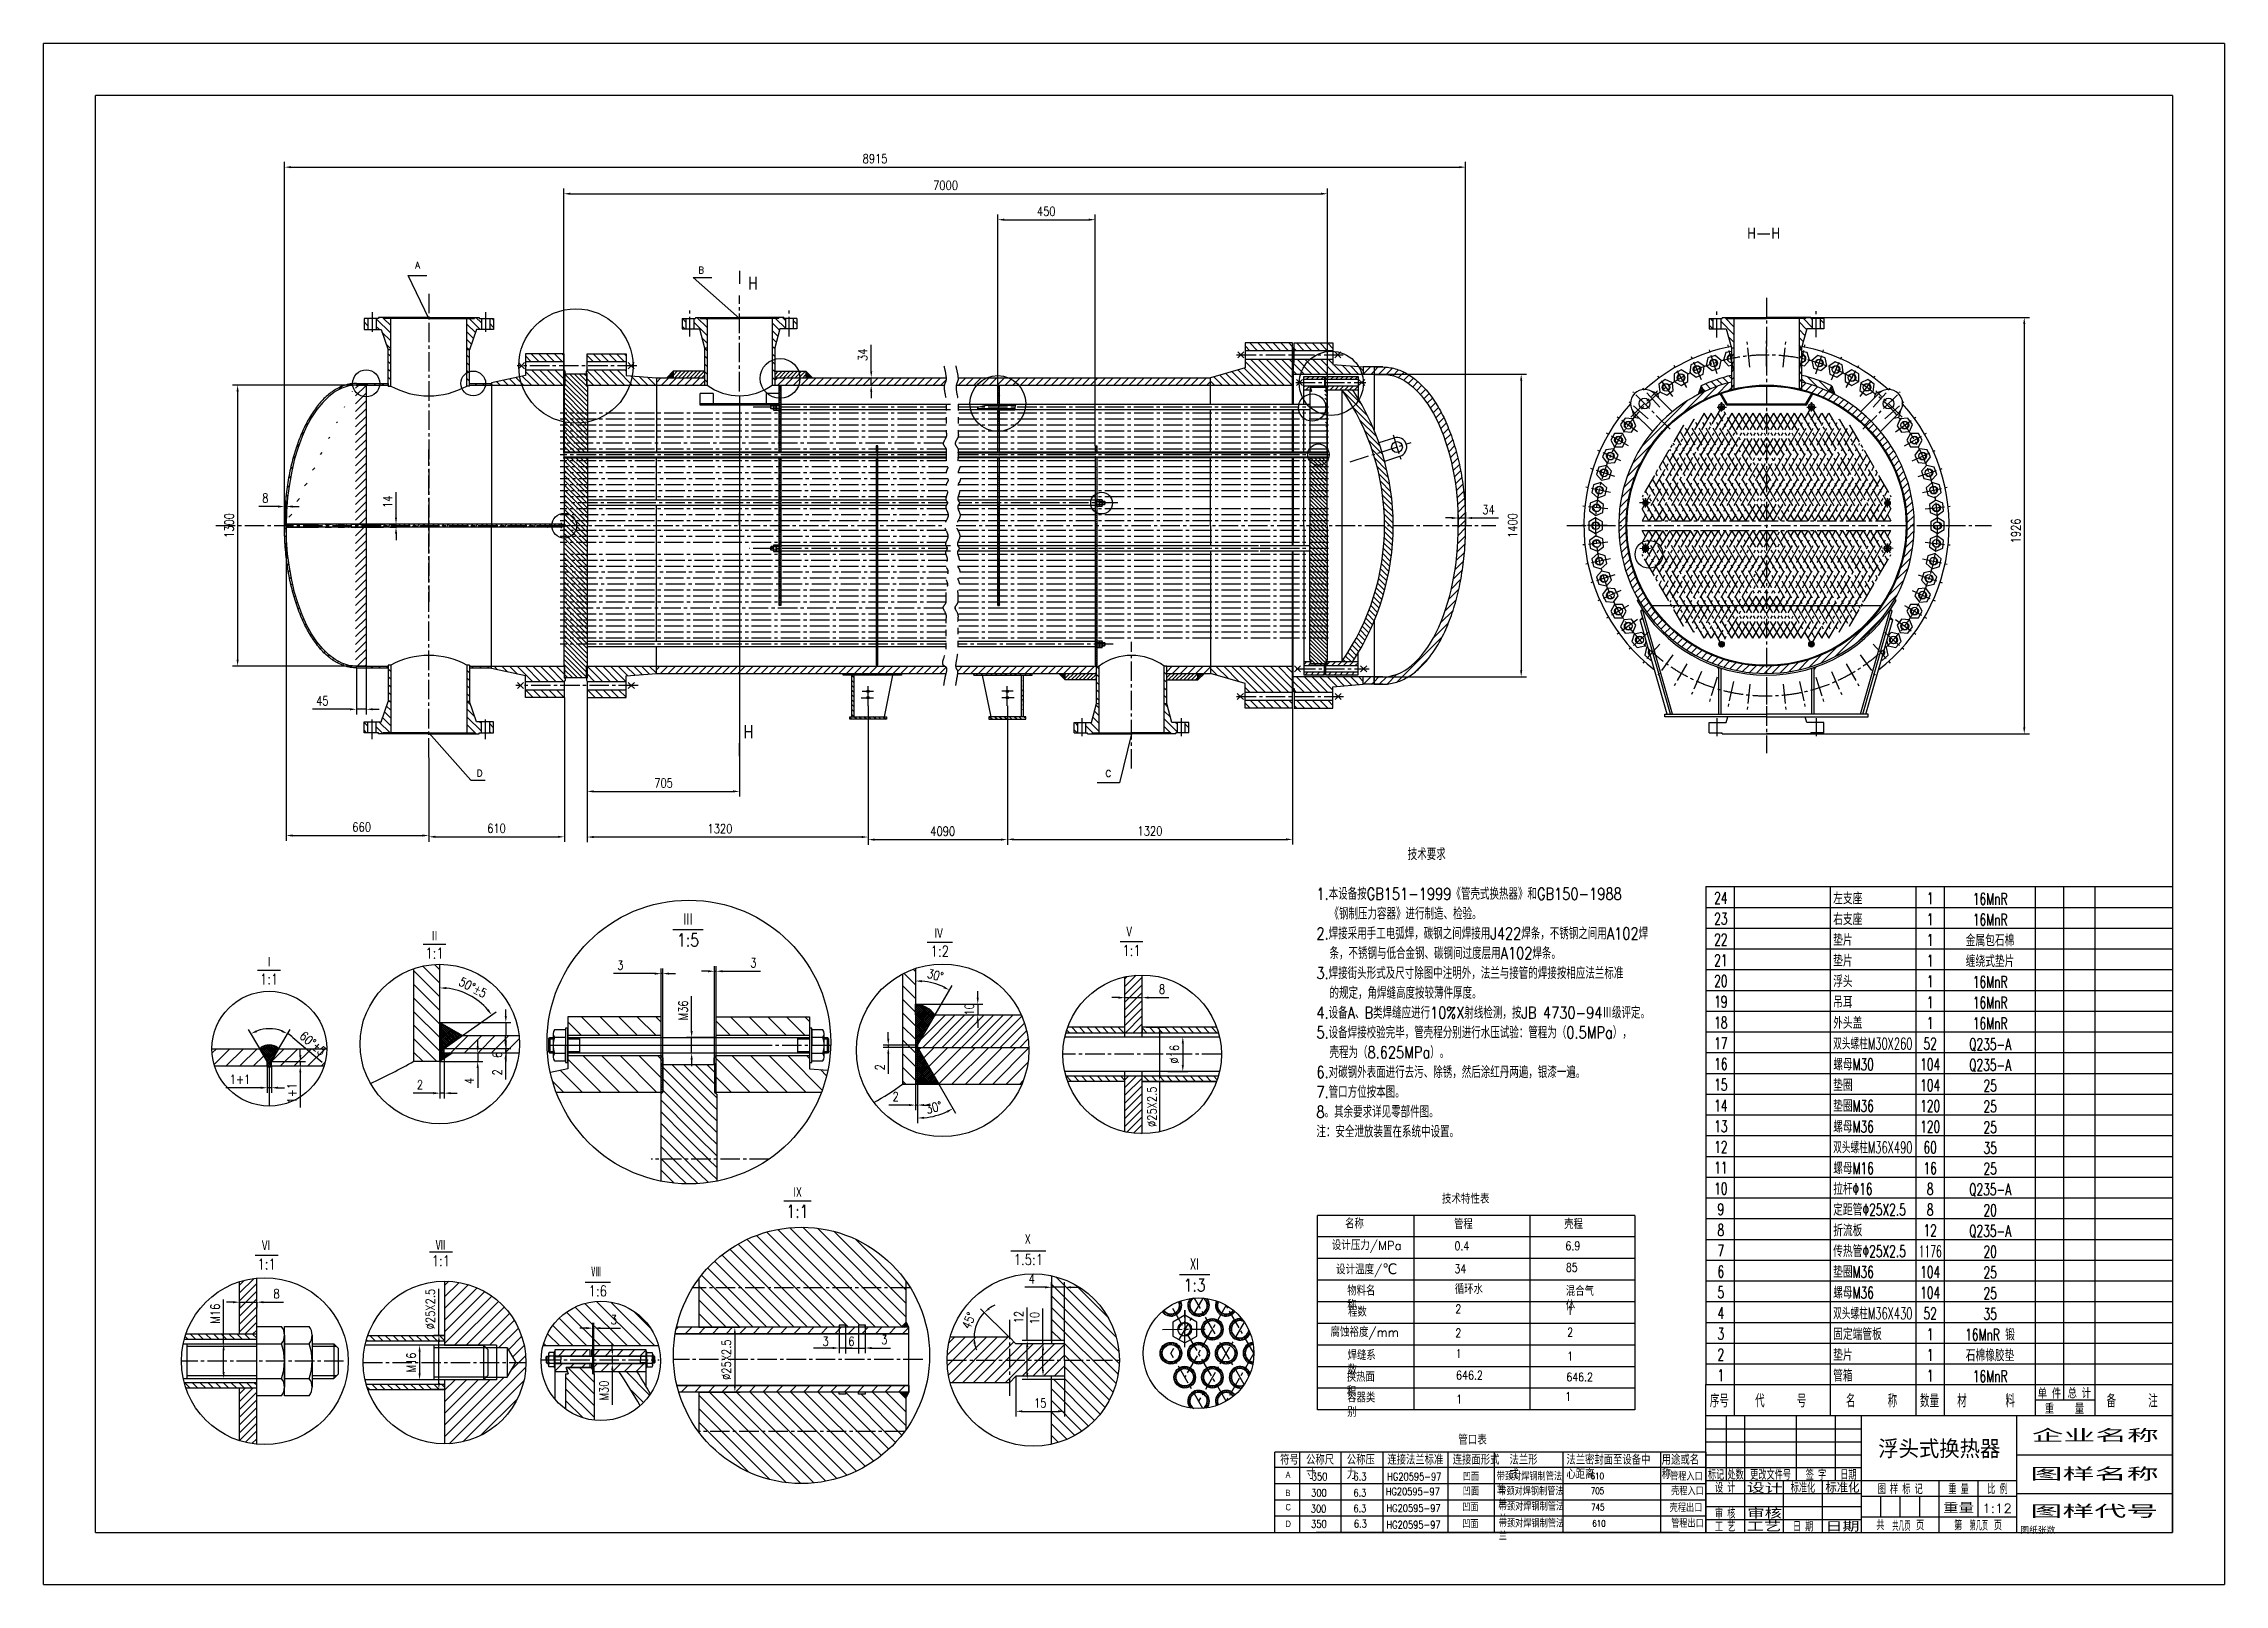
# Model space of a CAD drawing. Header units: inches. Extents: x 3444 to 13536, y 2141 to 9269.
import ezdxf
from ezdxf.enums import TextEntityAlignment as Align

# ---------------------------------------------------------------- set-up
doc = ezdxf.new("R2010")
doc.units = ezdxf.units.IN
doc.header["$LTSCALE"] = 120
doc.linetypes.add('CENTER2', pattern=[1.125, 0.75, -0.125, 0.125, -0.125])
doc.linetypes.add('PHANTOM', pattern=[2.5, 1.25, -0.25, 0.25, -0.25, 0.25, -0.25])
for name, color, linetype in [('1轮廓实线层', 7, 'Continuous'), ('2细线层', 4, 'Continuous'), ('3中心线层', 1, 'CENTER2'), ('5剖面线层', 2, 'Continuous'), ('6文字层', 3, 'Continuous'), ('7标注层', 4, 'Continuous'), ('8符号标注层', 31, 'Continuous'), ('9双点划线层', 6, 'PHANTOM'), ('图框层', 7, 'Continuous')]:
    doc.layers.add(name, color=color, linetype=linetype)
doc.styles.add('PC_TEXTSTYLE', font='romans.shx', dxfattribs={"width": 0.8, "bigfont": 'hzfs.shx'})
doc.styles.add('PC_TEXTSTYLE1', font='romans.shx', dxfattribs={"bigfont": 'hzfs.shx'})
doc.styles.add('TH_GBDIM', font='romans.shx', dxfattribs={"width": 0.8, "bigfont": 'hzfs.shx'})
doc.dimstyles.new('TH_GBDIM', dxfattribs={"dimscale": 12, "dimtxt": 3.5, "dimasz": 2.5, "dimexe": 2, "dimexo": 0, "dimgap": 1.5, "dimtad": 1, "dimdec": 1, "dimdsep": 46, "dimtxsty": 'TH_GBDIM', "dimcen": 2.5, "dimclrd": 130, "dimclre": 130, "dimclrt": 3, "dimadec": 0, "dimazin": 2, "dimtfac": 0.714286, "dimtdec": 1, "dimtmove": 0, "dimatfit": 3, "dimfxl": 1, "dimtolj": 1, "dimtzin": 0, "dimlwd": -1, "dimlwe": -1, "dimarcsym": 0})
pattern_1 = [(135, (-2664.9, -14.493), (-31.4309, -31.4309), [])]
pattern_2 = [(45, (-373.764, 5.894), (-17.96051, 17.96051), [])]
pattern_3 = [(135, (-373.764, 5.894), (-17.96051, -17.96051), [])]
pattern_4 = [(135, (-718.378, 459.931), (-17.96051, -17.96051), [])]
pattern_5 = [(135, (-520.796, 459.931), (-17.96051, -17.96051), [])]
pattern_6 = [(135, (-520.7964, 459.9314), (-4.490128, -4.490128), []), (225, (-520.7964, 459.9314), (4.490128, -4.490128), [])]
pattern_7 = [(45, (-520.7964, 459.9314), (-2.245064, 2.245064), []), (135, (-520.7964, 459.9314), (-2.245064, -2.245064), [])]
pattern_8 = [(45, (-520.7964, 443.475), (-4.490128, 4.490128), [])]
pattern_9 = [(45, (-718.378, 459.9314), (-0.56126601, 0.56126601), []), (135, (-718.378, 459.9314), (-0.56126601, -0.56126601), [])]
pattern_10 = [(45, (-520.7964, 459.9314), (-0.56126601, 0.56126601), []), (135, (-520.7964, 459.9314), (-0.56126601, -0.56126601), [])]
pattern_11 = [(45, (-718.378, 459.931), (-8.980256, 8.980256), [])]
pattern_12 = [(135, (-718.378, 459.931), (-8.980256, -8.980256), [])]
pattern_13 = [(75, (-718.378, 459.9314), (-6.133629, 1.643501), [])]
pattern_14 = [(45, (-373.764, 5.894), (-11.22532, 11.22532), [])]
pattern_15 = [(135, (-373.764, 5.894), (-13.470384, -13.470384), [])]
pattern_16 = [(135, (-236.44, 459.9314), (-4.490128, -4.490128), []), (225, (-236.44, 459.9314), (4.490128, -4.490128), [])]
pattern_17 = [(135, (-236.44, 459.931), (-17.96051, -17.96051), [])]
pattern_18 = [(45, (-236.44, 459.931), (-17.960512, 17.960512), [])]
pattern_19 = [(135, (-1931.823, 46.745), (-4.490128, -4.490128), []), (225, (-1931.823, 46.745), (4.490128, -4.490128), [])]
pattern_20 = [(45, (-373.7642, 5.894), (-2.245064, 2.245064), []), (135, (-373.7642, 5.894), (-2.245064, -2.245064), [])]
pattern_21 = [(135, (-373.764, 5.894), (-11.22532, -11.22532), [])]
pattern_22 = [(135, (-373.764, 5.894), (-4.490128, -4.490128), [])]
pattern_23 = [(135, (-373.7642, 5.8938), (-1.12253202, -1.12253202), [])]
pattern_24 = [(45, (-373.7642, 5.8938), (-1.12253202, 1.12253202), [])]

msp = doc.modelspace()

# ---------------------------------------------------------------- texts
at = {"layer": '1轮廓实线层', "color": 3, "insert": (5233.57, 3414.08), "char_height": 42, "attachment_point": 5, "rotation": 90, "style": 'TH_GBDIM'}
msp.add_mtext('\\A1;%%c25X2.5{}{}', dxfattribs=at)
at = {"layer": '6文字层', "style": 'PC_TEXTSTYLE', "width": 0.667}
for s, p in [('标记', (11184.16, 2650.53)), ('处数', (11274.16, 2650.53)), (' 更改文件号 ', (11436.16, 2650.53)), (' 签 字 ', (11646.16, 2650.53)), (' 日期 ', (11796.16, 2650.53)), (' 设 计 ', (11226.16, 2590.6)), (' 标准化 ', (11586.16, 2590.6)), (' 图 样 标 记 ', (12036.16, 2584.53)), (' 重 量 ', (12306.16, 2584.53)), (' 比 例 ', (12486.16, 2584.53)), (' 工 艺 ', (11226.16, 2410.53)), (' 审 核 ', (11226.16, 2470.53)), (' 日 期 ', (11586.16, 2410.53)), ('共       页', (12036.16, 2416.53)), ('第       页', (12396.16, 2416.53))]:
    msp.add_text(s, height=42, dxfattribs=at).set_placement(p, align=Align.MIDDLE)
at = {"layer": '6文字层', "style": 'PC_TEXTSTYLE'}
for s, insert, char_height, attachment_point in [('{\\fArial|b0|i0|c0|p32;H}', (11348.23, 8416.38), 49.49, 2), ('{\\fArial|b0|i0|c0|p32;H}', (11459.87, 8416.38), 49.49, 2), ('H', (6726.32, 8130.31), 59.39, 8), ('H', (6705.47, 6114.97), 59.39, 2), ('Ⅱ', (5253.15, 5115.12), 49.49, 8), ('1:5', (6426.14, 5091.58), 59.388, 8), ('Ⅲ', (6426.14, 5186.97), 59.39, 8), ('Ⅳ', (7585.58, 5127.18), 49.49, 8), ('Ⅴ', (8467.89, 5134.55), 49.49, 8), ('1:1', (5253.15, 5035.63), 49.49, 8), ('1:2', (7591.23, 5044.8), 49.49, 8), ('1:1', (8478.54, 5048.25), 49.49, 8), ('1:1', (4487.43, 4915.73), 49.49, 8), ('Ⅰ', (4487.43, 4995.22), 49.49, 8), ('Ⅸ', (6932.87, 3928.73), 49.49, 8), ('1:1', (6932.67, 3836.75), 59.388, 8), ('Ⅹ', (7998.62, 3711.47), 49.49, 8), ('1:1', (4476.37, 3597.73), 49.49, 8), ('Ⅵ', (4473.91, 3683.41), 49.49, 8), ('1:1', (5282.74, 3612.81), 49.49, 8), ('Ⅶ', (5281.12, 3684.92), 49.49, 8), ('1.5:1', (8001.56, 3618.18), 49.49, 8), ('Ⅺ', (8770.64, 3590.65), 59.39, 8), ('Ⅷ', (6001.56, 3561.56), 49.49, 8), ('1:3', (8770.64, 3495.26), 59.388, 8), ('1:6', (6008.37, 3473.18), 49.49, 8)]:
    msp.add_mtext(s, dxfattribs=dict(at, insert=insert, char_height=char_height, attachment_point=attachment_point))
at = {"layer": '6文字层', "attachment_point": 1}
for s, insert, char_height, width, style in [('A', (5163.12, 8258.96), 30, 26.868, 'PC_TEXTSTYLE1'), ('B', (6473.64, 8235.77), 30, 42.2364, 'PC_TEXTSTYLE1'), ('{\\H1.1x;              技术要求\\P\\P1.本设备按GB151-1999《管壳式换热器》和GB150-1988\\P  《钢制压力容器》进行制造、检验。\\P2.焊接采用手工电弧焊，碳钢之间焊接用J422焊条，不锈钢之间用A102焊\\P  条，不锈钢与低合金钢、碳钢间过度层用A102焊条。\\P3.焊接街头形式及尺寸除图中注明外，法兰与接管的焊接按相应法兰标准\\P  的规定，角焊缝高度按较薄件厚度。\\P4.设备A、B类焊缝应进行10%X射线检测，按JB 4730-94Ⅲ级评定。\\P5.设备焊接校验完毕，管壳程分别进行水压试验：管程为（0.5MPa），\\P  壳程为（8.625MPa）。\\P6.对碳钢外表面进行去污、除锈，然后涂红丹两遍，银漆一遍。\\P7.管口方位按本图。\\P8。其余要求详见零部件图。\\P注：安全泄放装置在系统中设置。}', (9334.33, 5546.33), 50, 6873.6129, 'PC_TEXTSTYLE'), ('技术特性表', (9915.24, 3942.42), 40, 708.7765, 'PC_TEXTSTYLE1'), ('设计压力/MPa', (9405.47, 3727.89), 40, 444.9443, 'PC_TEXTSTYLE1'), ('名称', (9467.29, 3827.57), 40, 161.9449, 'PC_TEXTSTYLE'), ('管程', (9971.19, 3825.62), 40, 161.9449, 'PC_TEXTSTYLE'), ('壳程', (10480.94, 3825.62), 40, 161.9449, 'PC_TEXTSTYLE'), ('0.4', (9973.36, 3726.06), 40, 161.9449, 'PC_TEXTSTYLE'), ('6.9', (10486.81, 3726.51), 40, 161.9449, 'PC_TEXTSTYLE'), ('设计温度/{\\H1.25x;℃}', (9425.26, 3625.69), 40, 444.9443, 'PC_TEXTSTYLE1'), ('34', (9973.36, 3620.7), 40, 161.9449, 'PC_TEXTSTYLE'), ('85', (10488.76, 3627), 40, 161.9449, 'PC_TEXTSTYLE'), ('物料名称', (9477.06, 3517.36), 40, 161.9449, 'PC_TEXTSTYLE'), ('循环水', (9975.04, 3524.74), 40, 161.9449, 'PC_TEXTSTYLE'), ('2', (9976.99, 3434.73), 40, 161.9449, 'PC_TEXTSTYLE'), ('混合气体', (10488.76, 3515.8), 40, 161.9449, 'PC_TEXTSTYLE'), ('腐蚀裕度/mm', (9399.28, 3326.19), 40, 444.9443, 'PC_TEXTSTYLE1'), ('程数', (9480.97, 3419.81), 40, 161.9449, 'PC_TEXTSTYLE'), ('1', (10492.98, 3427.06), 40, 161.9449, 'PC_TEXTSTYLE'), ('2', (9976.99, 3323.52), 40, 161.9449, 'PC_TEXTSTYLE'), ('2', (10494.94, 3327.56), 40, 161.9449, 'PC_TEXTSTYLE'), ('焊缝系数', (9479.01, 3218.86), 40, 161.9449, 'PC_TEXTSTYLE'), ('1', (9978.94, 3227.92), 40, 161.9449, 'PC_TEXTSTYLE'), ('1', (10494.94, 3216.35), 40, 161.9449, 'PC_TEXTSTYLE'), ('换热面积', (9475.05, 3118.67), 40, 161.9449, 'PC_TEXTSTYLE'), ('646.2', (9980.9, 3128.42), 40, 161.9449, 'PC_TEXTSTYLE'), ('1', (10485.17, 3029.05), 40, 161.9449, 'PC_TEXTSTYLE'), ('646.2', (10490.77, 3119.88), 40, 161.9449, 'PC_TEXTSTYLE'), ('容器类别', (9477, 3023.07), 40, 161.9449, 'PC_TEXTSTYLE'), ('1', (9980.9, 3017.21), 40, 161.9449, 'PC_TEXTSTYLE'), ('管口表', (9990.9, 2827.19), 40, 390.389, 'PC_TEXTSTYLE1'), ('{\\H1.333x;符号}', (9166.52, 2735.22), 30, 85.9626, 'PC_TEXTSTYLE'), ('公称尺寸', (9286.52, 2735.22), 40, 161.9449, 'PC_TEXTSTYLE'), ('公称压力', (9474.99, 2735.22), 40, 145.4399, 'PC_TEXTSTYLE'), ('{\\H0.9998x;连接法兰标准}', (9662.48, 2735.22), 40, 291.6241, 'PC_TEXTSTYLE'), ('{\\H0.9998x;连接面形式}', (9965.2, 2735.22), 40, 212.8928, 'PC_TEXTSTYLE'), ('法兰形式', (10227.72, 2735.22), 40, 160.2508, 'PC_TEXTSTYLE'), ('法兰密封面至设备中心距离', (10491.24, 2735.22), 40, 420.7627, 'PC_TEXTSTYLE'), ('用途或名称', (10932.33, 2735.22), 40, 189.8013, 'PC_TEXTSTYLE'), ('{\\fArial|b0|i0|c0|p32;A}', (9191.26, 2662.63), 30, 47.6314, 'PC_TEXTSTYLE'), ('350', (9313.05, 2656.69), 35, 113.2584, 'PC_TEXTSTYLE'), ('6.3', (9505.92, 2656.69), 35, 125.1324, 'PC_TEXTSTYLE'), ('HG20595-97', (9661.93, 2656.69), 35, 220.288, 'PC_TEXTSTYLE'), ('凹面', (10011.66, 2655.14), 35, 124.6612, 'PC_TEXTSTYLE'), ('带颈对焊钢制管法兰', (10168.73, 2656.69), 35, 305.1947, 'PC_TEXTSTYLE'), ('610', (10603.8, 2656.69), 30, 220.1274, 'PC_TEXTSTYLE'), ('管程入口', (10970.79, 2656.69), 35, 146.2982, 'PC_TEXTSTYLE'), ('{\\fArial|b0|i0|c0|p32;B}', (9191.26, 2578.6), 30, 24.9013, 'PC_TEXTSTYLE'), ('300', (9310.04, 2581.73), 35, 113.2584, 'PC_TEXTSTYLE'), ('6.3', (9505.37, 2581.48), 35, 125.1324, 'PC_TEXTSTYLE'), ('HG20595-97', (9654.86, 2587.5), 35, 220.288, 'PC_TEXTSTYLE'), ('凹面', (10011.32, 2587.24), 35, 124.6612, 'PC_TEXTSTYLE'), ('带颈对焊钢制管法兰', (10175.79, 2587.88), 35, 305.1947, 'PC_TEXTSTYLE'), ('705', (10604.23, 2588.59), 30, 220.1274, 'PC_TEXTSTYLE'), ('壳程入口', (10975.83, 2588.49), 35, 146.2982, 'PC_TEXTSTYLE'), ('{\\fArial|b0|i0|c0|p32;C}', (9191.26, 2512.65), 30, 35.7252, 'PC_TEXTSTYLE'), ('{\\fArial|b0|i0|c0|p32;D}', (9191.26, 2435.57), 30, 31.3893, 'PC_TEXTSTYLE'), ('300', (9308.32, 2507.9), 35, 113.2584, 'PC_TEXTSTYLE'), ('350', (9310.04, 2437.5), 35, 113.2584, 'PC_TEXTSTYLE'), ('6.3', (9505.37, 2509), 35, 125.1324, 'PC_TEXTSTYLE'), ('6.3', (9507.63, 2438.79), 35, 125.1324, 'PC_TEXTSTYLE'), ('HG20595-97', (9658.44, 2510.61), 35, 220.288, 'PC_TEXTSTYLE'), ('HG20595-97', (9658.44, 2433.73), 35, 220.288, 'PC_TEXTSTYLE'), ('凹面', (10008.88, 2514.14), 35, 124.6612, 'PC_TEXTSTYLE'), ('凹面', (10008.88, 2436.17), 35, 124.6612, 'PC_TEXTSTYLE'), ('带颈对焊钢制管法兰', (10178.23, 2517.21), 35, 305.1947, 'PC_TEXTSTYLE'), ('带颈对焊钢制管法兰', (10178.23, 2439.24), 35, 305.1947, 'PC_TEXTSTYLE'), ('745', (10605.95, 2513.05), 30, 220.1274, 'PC_TEXTSTYLE'), ('610', (10611.11, 2437.5), 30, 220.1274, 'PC_TEXTSTYLE'), ('壳程出口', (10968.95, 2511.23), 35, 146.2982, 'PC_TEXTSTYLE'), ('管程出口', (10975.83, 2439.12), 35, 146.2982, 'PC_TEXTSTYLE')]:
    msp.add_mtext(s, dxfattribs=dict(at, insert=insert, char_height=char_height, width=width, style=style))
at = {"layer": '6文字层', "style": 'PC_TEXTSTYLE', "flags": 8}
for tag, height, width, p, p2 in [('企业名称', 60, 3.445461, (12644.68, 2798.37), (13232.94, 2798.37)), ('浮头式换热器', 84, 1.550368, (11934.61, 2724.16), (12499.1, 2724.16)), ('图样名称', 60, 3.480264, (12638.74, 2620.27), (13232.94, 2620.27)), ('标准化', 42, 1.756036, (11690.14, 2564.99), (11847.14, 2564.99)), ('工艺', 42, 2.851598, (11325.64, 2384.99), (11485.47, 2384.99)), ('审核', 42, 2.723972, (11328.3, 2444.94), (11488.55, 2444.94)), ('日期', 42, 2.733185, (11690.14, 2384.99), (11847.14, 2384.99)), ('共几页', 42, 0.953151, (11999.29, 2388.03), (12083.62, 2388.03)), ('重量', 42, 2.448074, (12234.68, 2471.04), (12377.57, 2471.04)), ('1:12', 42, 1.023151, (12415.91, 2471.04), (12553.01, 2471.04)), ('图样代号', 60, 3.489916, (12638.74, 2448.1), (13229.97, 2448.1))]:
    msp.add_attdef(tag, text='', height=height, dxfattribs=dict(at, width=width)).set_placement(p, p2, align=Align.FIT)
at = {"layer": '6文字层', "style": 'PC_TEXTSTYLE', "width": 2.873784, "flags": 8}
msp.add_attdef('设计', text=' ', height=42, rotation=358.464421, dxfattribs=at).set_placement((11325.42, 2564.99), (11491.76, 2560.53), align=Align.FIT)
at = {"layer": '6文字层', "color": 3, "style": 'PC_TEXTSTYLE', "width": 0.96618, "flags": 8}
msp.add_attdef('第几页', text='', height=42, dxfattribs=at).set_placement((12356.72, 2389.57), (12442.21, 2389.57), align=Align.FIT)
at = {"layer": '6文字层', "ltscale": 10, "style": 'PC_TEXTSTYLE', "flags": 1}
msp.add_attdef('图纸张数', (12592.01, 2374.63), '', height=30, dxfattribs=at)
at = {"layer": '7标注层', "char_height": 30, "attachment_point": 1, "style": 'PC_TEXTSTYLE1'}
for s, insert, width in [('D', (5448.44, 5908.38), 71.3575), ('C', (8357.9, 5906.85), 57.0874)]:
    msp.add_mtext(s, dxfattribs=dict(at, insert=insert, width=width))
at = {"layer": '7标注层', "color": 3, "insert": (8573.25, 4350.07), "char_height": 42, "attachment_point": 5, "rotation": 90, "style": 'TH_GBDIM'}
msp.add_mtext('\\A1;%%c25X2.5{}{}', dxfattribs=at)
at = {"layer": '9双点划线层', "color": 3, "char_height": 42, "attachment_point": 5, "style": 'TH_GBDIM'}
for s, insert in [('\\A1;3{}{}', (7062.7, 3265.36)), ('\\A1;6{}{}', (7182.61, 3264.63)), ('\\A1;3{}{}', (7334.66, 3272.86))]:
    msp.add_mtext(s, dxfattribs=dict(at, insert=insert))

# ---------------------------------------------------------------- blocks, each defined once
blk = doc.blocks.new('*D6')
at = {"layer": '1轮廓实线层', "color": 130}
for p, q in [((4479, 4539), (4479, 4414)), ((4499, 4539), (4499, 4414)), ((4449, 4438), (4287, 4438)), ((4499, 4438), (4479, 4438)), ((4529, 4438), (4559, 4438))]:
    blk.add_line(p, q, dxfattribs=at)
for points in [[(4449, 4443), (4449, 4433), (4479, 4438)], [(4529, 4443), (4529, 4433), (4499, 4438)]]:
    blk.add_solid(points, dxfattribs=at)
at = {"layer": 'Defpoints', "color": 0}
for p in [(4479, 4539), (4499, 4539), (4499, 4438)]:
    blk.add_point(p, dxfattribs=at)
at = {"layer": '1轮廓实线层', "color": 3, "insert": (4353, 4477), "char_height": 42, "attachment_point": 5, "style": 'TH_GBDIM'}
blk.add_mtext('\\A1;1+1{}{}', dxfattribs=at)
blk = doc.blocks.new('*D7')
at = {"layer": '1轮廓实线层', "color": 130}
for p, q in [((4499, 4559), (4656, 4559)), ((4632, 4589), (4632, 4619)), ((4632, 4559), (4632, 4539)), ((4499, 4539), (4656, 4539)), ((4632, 4509), (4632, 4347))]:
    blk.add_line(p, q, dxfattribs=at)
for points in [[(4627, 4589), (4637, 4589), (4632, 4559)], [(4627, 4509), (4637, 4509), (4632, 4539)]]:
    blk.add_solid(points, dxfattribs=at)
at = {"layer": 'Defpoints', "color": 0}
for p in [(4499, 4559), (4632, 4559), (4499, 4539)]:
    blk.add_point(p, dxfattribs=at)
at = {"layer": '1轮廓实线层', "color": 3, "insert": (4593, 4413), "char_height": 42, "attachment_point": 5, "rotation": 90, "style": 'TH_GBDIM'}
blk.add_mtext('\\A1;1+1{}{}', dxfattribs=at)
blk = doc.blocks.new('*D8')
at = {"layer": '1轮廓实线层', "color": 130}
for p, q in [((4444, 4619), (4392, 4708)), ((4533, 4619), (4585, 4708)), ((4598, 4670), (4733, 4556))]:
    blk.add_line(p, q, dxfattribs=at)
for start, end in [(70.2065, 109.7935), (49.7935, 60)]:
    blk.add_arc((4489, 4542), 169, start, end, dxfattribs=at)
for points in [[(4434, 4696), (4429, 4705), (4404, 4688)], [(4548, 4705), (4544, 4696), (4573, 4688)]]:
    blk.add_solid(points, dxfattribs=at)
at = {"layer": 'Defpoints', "color": 0}
for p in [(4459, 4708), (4444, 4619), (4479, 4559), (4499, 4559), (4533, 4619)]:
    blk.add_point(p, dxfattribs=at)
at = {"layer": '1轮廓实线层', "color": 3, "insert": (4690, 4643), "char_height": 42, "attachment_point": 5, "rotation": 319.7935, "style": 'TH_GBDIM'}
blk.add_mtext('\\A1;60°{}{%%p5}', dxfattribs=at)
blk = doc.blocks.new('*D9')
at = {"layer": '1轮廓实线层', "color": 130}
for p, q in [((5582, 4650), (5582, 4680)), ((5298, 4620), (5606, 4620)), ((5298, 4600), (5606, 4600)), ((5582, 4620), (5582, 4600)), ((5582, 4570), (5582, 4477))]:
    blk.add_line(p, q, dxfattribs=at)
for points in [[(5577, 4650), (5587, 4650), (5582, 4620)], [(5577, 4570), (5587, 4570), (5582, 4600)]]:
    blk.add_solid(points, dxfattribs=at)
at = {"layer": 'Defpoints', "color": 0}
for p in [(5298, 4620), (5298, 4600), (5582, 4600)]:
    blk.add_point(p, dxfattribs=at)
at = {"layer": '1轮廓实线层', "color": 3, "insert": (5543, 4509), "char_height": 42, "attachment_point": 5, "rotation": 90, "style": 'TH_GBDIM'}
blk.add_mtext('\\A1;2{}{}', dxfattribs=at)
blk = doc.blocks.new('*D10')
at = {"layer": '1轮廓实线层', "color": 130}
for p, q in [((5278, 4560), (5278, 4389)), ((5298, 4600), (5298, 4389)), ((5248, 4413), (5154, 4413)), ((5298, 4413), (5278, 4413)), ((5328, 4413), (5358, 4413))]:
    blk.add_line(p, q, dxfattribs=at)
for points in [[(5248, 4418), (5248, 4408), (5278, 4413)], [(5328, 4418), (5328, 4408), (5298, 4413)]]:
    blk.add_solid(points, dxfattribs=at)
at = {"layer": 'Defpoints', "color": 0}
for p in [(5278, 4560), (5298, 4600), (5278, 4413)]:
    blk.add_point(p, dxfattribs=at)
at = {"layer": '1轮廓实线层', "color": 3, "insert": (5186, 4452), "char_height": 42, "attachment_point": 5, "style": 'TH_GBDIM'}
blk.add_mtext('\\A1;2{}{}', dxfattribs=at)
blk = doc.blocks.new('*D11')
at = {"layer": '1轮廓实线层', "color": 130}
for p, q in [((5583, 4770), (5583, 4800)), ((5278, 4740), (5607, 4740)), ((5383, 4680), (5607, 4680)), ((5583, 4740), (5583, 4680)), ((5583, 4650), (5583, 4559))]:
    blk.add_line(p, q, dxfattribs=at)
for points in [[(5578, 4770), (5588, 4770), (5583, 4740)], [(5578, 4650), (5588, 4650), (5583, 4680)]]:
    blk.add_solid(points, dxfattribs=at)
at = {"layer": 'Defpoints', "color": 0}
for p in [(5278, 4740), (5383, 4680), (5583, 4680)]:
    blk.add_point(p, dxfattribs=at)
at = {"layer": '1轮廓实线层', "color": 3, "insert": (5544, 4590), "char_height": 42, "attachment_point": 5, "rotation": 90, "style": 'TH_GBDIM'}
blk.add_mtext('\\A1;6{}{}', dxfattribs=at)
blk = doc.blocks.new('*D12')
at = {"layer": '1轮廓实线层', "color": 130}
for p, q in [((5453, 4630), (5453, 4660)), ((5278, 4560), (5477, 4560)), ((5335, 4600), (5477, 4600)), ((5453, 4600), (5453, 4560)), ((5453, 4530), (5453, 4437))]:
    blk.add_line(p, q, dxfattribs=at)
for points in [[(5448, 4630), (5458, 4630), (5453, 4600)], [(5448, 4530), (5458, 4530), (5453, 4560)]]:
    blk.add_solid(points, dxfattribs=at)
at = {"layer": 'Defpoints', "color": 0}
for p in [(5278, 4560), (5335, 4600), (5453, 4560)]:
    blk.add_point(p, dxfattribs=at)
at = {"layer": '1轮廓实线层', "color": 3, "insert": (5414, 4469), "char_height": 42, "attachment_point": 5, "rotation": 90, "style": 'TH_GBDIM'}
blk.add_mtext('\\A1;4{}{}', dxfattribs=at)
blk = doc.blocks.new('*D13')
at = {"layer": '1轮廓实线层', "color": 130}
blk.add_line((5383, 4680), (5538, 4789), dxfattribs=at)
blk.add_arc((5278, 4606), 294, 40.8523, 84.1477, dxfattribs=at)
for points in [[(5307, 4894), (5308, 4904), (5278, 4900)], [(5504, 4802), (5496, 4795), (5518, 4775)]]:
    blk.add_solid(points, dxfattribs=at)
at = {"layer": 'Defpoints', "color": 0}
for p in [(5278, 5009), (5453, 4842), (5383, 4680), (5278, 4560), (5298, 4620)]:
    blk.add_point(p, dxfattribs=at)
at = {"layer": '1轮廓实线层', "color": 3, "insert": (5431, 4902), "char_height": 42, "attachment_point": 5, "rotation": 332.5, "style": 'TH_GBDIM'}
blk.add_mtext('\\A1;50%%d{}{%%p5}', dxfattribs=at)
blk = doc.blocks.new('*D14')
at = {"layer": '1轮廓实线层', "color": 130}
for p, q in [((7944, 3104), (7944, 2917)), ((8169, 3104), (8169, 2917)), ((7974, 2941), (8139, 2941))]:
    blk.add_line(p, q, dxfattribs=at)
for points in [[(7974, 2946), (7974, 2936), (7944, 2941)], [(8139, 2946), (8139, 2936), (8169, 2941)]]:
    blk.add_solid(points, dxfattribs=at)
at = {"layer": 'Defpoints', "color": 0}
for p in [(7944, 3104), (8169, 3104), (8169, 2941)]:
    blk.add_point(p, dxfattribs=at)
at = {"layer": '1轮廓实线层', "color": 3, "insert": (8056, 2980), "char_height": 42, "attachment_point": 5, "style": 'TH_GBDIM'}
blk.add_mtext('\\A1;15{}{}', dxfattribs=at)
blk = doc.blocks.new('*D15')
at = {"layer": '1轮廓实线层', "color": 130}
for p, q in [((8069, 3254), (8069, 3417)), ((8169, 3254), (8045, 3254)), ((8069, 3134), (8069, 3224)), ((8169, 3104), (8045, 3104))]:
    blk.add_line(p, q, dxfattribs=at)
for points in [[(8064, 3224), (8074, 3224), (8069, 3254)], [(8064, 3134), (8074, 3134), (8069, 3104)]]:
    blk.add_solid(points, dxfattribs=at)
at = {"layer": 'Defpoints', "color": 0}
for p in [(8169, 3254), (8069, 3104), (8169, 3104)]:
    blk.add_point(p, dxfattribs=at)
at = {"layer": '1轮廓实线层', "color": 3, "insert": (8030, 3372), "char_height": 42, "attachment_point": 5, "rotation": 90, "style": 'TH_GBDIM'}
blk.add_mtext('\\A1;10{}{}', dxfattribs=at)
blk = doc.blocks.new('*D16')
at = {"layer": '1轮廓实线层', "color": 130}
blk.add_line((7912, 3284), (7780, 3415), dxfattribs=at)
for start, end in [(113.7808, 124.3904), (135, 180), (190.6096, 201.2192)]:
    blk.add_arc((7912, 3284), 162, start, end, dxfattribs=at)
for points in [[(7824, 3414), (7817, 3421), (7797, 3398)], [(7748, 3253), (7758, 3254), (7750, 3284)]]:
    blk.add_solid(points, dxfattribs=at)
at = {"layer": 'Defpoints', "color": 0}
for p in [(7772, 3365), (7639, 3284), (7914, 3284), (7914, 3282), (8017, 3179)]:
    blk.add_point(p, dxfattribs=at)
at = {"layer": '1轮廓实线层', "color": 3, "insert": (7726, 3361), "char_height": 42, "attachment_point": 5, "rotation": 67.5, "style": 'TH_GBDIM'}
blk.add_mtext('\\A1;45°', dxfattribs=at)
blk = doc.blocks.new('*D17')
at = {"layer": '1轮廓实线层', "color": 130}
for p, q in [((7996, 3269), (7996, 3422)), ((8109, 3269), (7972, 3269)), ((7996, 3119), (7996, 3239)), ((8109, 3089), (7972, 3089))]:
    blk.add_line(p, q, dxfattribs=at)
for points in [[(7991, 3239), (8001, 3239), (7996, 3269)], [(7991, 3119), (8001, 3119), (7996, 3089)]]:
    blk.add_solid(points, dxfattribs=at)
at = {"layer": 'Defpoints', "color": 0}
for p in [(8109, 3269), (7996, 3089), (8109, 3089)]:
    blk.add_point(p, dxfattribs=at)
at = {"layer": '1轮廓实线层', "color": 3, "insert": (7957, 3377), "char_height": 42, "attachment_point": 5, "rotation": 90, "style": 'TH_GBDIM'}
blk.add_mtext('\\A1;12{}{}', dxfattribs=at)
blk = doc.blocks.new('*D18')
at = {"layer": '1轮廓实线层', "color": 130}
for p, q in [((5986, 3143), (5986, 3350)), ((5991, 3143), (5991, 3350)), ((5956, 3326), (5926, 3326)), ((5986, 3326), (5991, 3326)), ((6021, 3326), (6114, 3326))]:
    blk.add_line(p, q, dxfattribs=at)
for points in [[(5956, 3331), (5956, 3321), (5986, 3326)], [(6021, 3331), (6021, 3321), (5991, 3326)]]:
    blk.add_solid(points, dxfattribs=at)
at = {"layer": 'Defpoints', "color": 0}
for p in [(5991, 3326), (5986, 3143), (5991, 3143)]:
    blk.add_point(p, dxfattribs=at)
at = {"layer": '1轮廓实线层', "color": 3, "insert": (6083, 3365), "char_height": 42, "attachment_point": 5, "style": 'TH_GBDIM'}
blk.add_mtext('\\A1;3{}{}', dxfattribs=at)
blk = doc.blocks.new('*D19')
at = {"layer": '5剖面线层', "color": 130}
for p, q in [((4277, 3253), (4277, 3459)), ((4107, 3253), (4301, 3253)), ((4277, 3123), (4277, 3223)), ((4107, 3093), (4301, 3093))]:
    blk.add_line(p, q, dxfattribs=at)
for points in [[(4272, 3223), (4282, 3223), (4277, 3253)], [(4272, 3123), (4282, 3123), (4277, 3093)]]:
    blk.add_solid(points, dxfattribs=at)
at = {"layer": 'Defpoints', "color": 0}
for p in [(4107, 3253), (4107, 3093), (4277, 3093)]:
    blk.add_point(p, dxfattribs=at)
at = {"layer": '5剖面线层', "color": 3, "insert": (4238, 3393), "char_height": 42, "attachment_point": 5, "rotation": 90, "style": 'TH_GBDIM'}
blk.add_mtext('\\A1;M16{}{}', dxfattribs=at)
blk = doc.blocks.new('*D20')
at = {"layer": '7标注层', "color": 130}
for p, q in [((4321, 3446), (4291, 3446)), ((4351, 3446), (4351, 3422)), ((4351, 3446), (4431, 3446)), ((4431, 3446), (4431, 3422)), ((4461, 3446), (4554, 3446))]:
    blk.add_line(p, q, dxfattribs=at)
for points in [[(4321, 3451), (4321, 3441), (4351, 3446)], [(4461, 3451), (4461, 3441), (4431, 3446)]]:
    blk.add_solid(points, dxfattribs=at)
at = {"layer": 'Defpoints', "color": 0}
for p in [(4351, 3446), (4431, 3446), (4431, 3446)]:
    blk.add_point(p, dxfattribs=at)
at = {"layer": '7标注层', "color": 3, "insert": (4522, 3485), "char_height": 42, "attachment_point": 5, "style": 'TH_GBDIM'}
blk.add_mtext('\\A1;8{}{}', dxfattribs=at)
blk = doc.blocks.new('*D21')
at = {"layer": '1轮廓实线层', "color": 130}
for p, q in [((8109, 3269), (8109, 3539)), ((8169, 3269), (8169, 3539)), ((8079, 3515), (7985, 3515)), ((8169, 3515), (8109, 3515)), ((8199, 3515), (8229, 3515))]:
    blk.add_line(p, q, dxfattribs=at)
for points in [[(8079, 3520), (8079, 3510), (8109, 3515)], [(8199, 3520), (8199, 3510), (8169, 3515)]]:
    blk.add_solid(points, dxfattribs=at)
at = {"layer": 'Defpoints', "color": 0}
for p in [(8169, 3515), (8109, 3269), (8169, 3269)]:
    blk.add_point(p, dxfattribs=at)
at = {"layer": '1轮廓实线层', "color": 3, "insert": (8017, 3554), "char_height": 42, "attachment_point": 5, "style": 'TH_GBDIM'}
blk.add_mtext('\\A1;4{}{}', dxfattribs=at)
blk = doc.blocks.new('*D22')
at = {"layer": '7标注层', "color": 130}
for p, q in [((8646, 4673), (8740, 4673)), ((8716, 4643), (8716, 4543)), ((8646, 4513), (8740, 4513))]:
    blk.add_line(p, q, dxfattribs=at)
for points in [[(8711, 4643), (8721, 4643), (8716, 4673)], [(8711, 4543), (8721, 4543), (8716, 4513)]]:
    blk.add_solid(points, dxfattribs=at)
at = {"layer": 'Defpoints', "color": 0}
for p in [(8646, 4673), (8646, 4513), (8716, 4513)]:
    blk.add_point(p, dxfattribs=at)
at = {"layer": '7标注层', "color": 3, "insert": (8677, 4593), "char_height": 42, "attachment_point": 5, "rotation": 90, "style": 'TH_GBDIM'}
blk.add_mtext('\\A1;%%c16{}{}', dxfattribs=at)
blk = doc.blocks.new('*D23')
at = {"layer": '7标注层', "color": 130}
for p, q in [((8418, 4855), (8388, 4855)), ((8448, 4831), (8448, 4879)), ((8448, 4855), (8528, 4855)), ((8528, 4831), (8528, 4879)), ((8558, 4855), (8651, 4855))]:
    blk.add_line(p, q, dxfattribs=at)
for points in [[(8418, 4860), (8418, 4850), (8448, 4855)], [(8558, 4860), (8558, 4850), (8528, 4855)]]:
    blk.add_solid(points, dxfattribs=at)
at = {"layer": 'Defpoints', "color": 0}
for p in [(8528, 4855), (8448, 4831), (8528, 4831)]:
    blk.add_point(p, dxfattribs=at)
at = {"layer": '7标注层', "color": 3, "insert": (8620, 4894), "char_height": 42, "attachment_point": 5, "style": 'TH_GBDIM'}
blk.add_mtext('\\A1;8{}{}', dxfattribs=at)
blk = doc.blocks.new('*D24')
at = {"layer": '1轮廓实线层', "color": 130}
for p, q in [((7767, 4855), (7767, 4885)), ((7479, 4825), (7791, 4825)), ((7570, 4775), (7791, 4775)), ((7767, 4825), (7767, 4775)), ((7767, 4745), (7767, 4715))]:
    blk.add_line(p, q, dxfattribs=at)
for points in [[(7762, 4855), (7772, 4855), (7767, 4825)], [(7762, 4745), (7772, 4745), (7767, 4775)]]:
    blk.add_solid(points, dxfattribs=at)
at = {"layer": 'Defpoints', "color": 0}
for p in [(7479, 4825), (7570, 4775), (7767, 4775)]:
    blk.add_point(p, dxfattribs=at)
at = {"layer": '1轮廓实线层', "color": 3, "insert": (7728, 4800), "char_height": 42, "attachment_point": 5, "rotation": 90, "style": 'TH_GBDIM'}
blk.add_mtext('\\A1;10{}{}', dxfattribs=at)
blk = doc.blocks.new('*D25')
at = {"layer": '1轮廓实线层', "color": 130}
for p, q in [((7489, 4625), (7489, 4334)), ((7479, 4455), (7479, 4334)), ((7449, 4358), (7356, 4358)), ((7489, 4358), (7479, 4358)), ((7519, 4358), (7549, 4358))]:
    blk.add_line(p, q, dxfattribs=at)
for points in [[(7449, 4363), (7449, 4353), (7479, 4358)], [(7519, 4363), (7519, 4353), (7489, 4358)]]:
    blk.add_solid(points, dxfattribs=at)
at = {"layer": 'Defpoints', "color": 0}
for p in [(7489, 4625), (7479, 4455), (7479, 4358)]:
    blk.add_point(p, dxfattribs=at)
at = {"layer": '1轮廓实线层', "color": 3, "insert": (7387, 4397), "char_height": 42, "attachment_point": 5, "style": 'TH_GBDIM'}
blk.add_mtext('\\A1;2{}{}', dxfattribs=at)
blk = doc.blocks.new('*D26')
at = {"layer": '1轮廓实线层', "color": 130}
for p, q in [((7353, 4665), (7353, 4695)), ((7489, 4635), (7329, 4635)), ((7489, 4625), (7329, 4625)), ((7353, 4635), (7353, 4625)), ((7353, 4595), (7353, 4502))]:
    blk.add_line(p, q, dxfattribs=at)
for points in [[(7348, 4665), (7358, 4665), (7353, 4635)], [(7348, 4595), (7358, 4595), (7353, 4625)]]:
    blk.add_solid(points, dxfattribs=at)
at = {"layer": 'Defpoints', "color": 0}
for p in [(7353, 4625), (7489, 4635), (7489, 4625)]:
    blk.add_point(p, dxfattribs=at)
at = {"layer": '1轮廓实线层', "color": 3, "insert": (7314, 4533), "char_height": 42, "attachment_point": 5, "rotation": 90, "style": 'TH_GBDIM'}
blk.add_mtext('\\A1;2{}{}', dxfattribs=at)
blk = doc.blocks.new('*D27')
at = {"layer": '1轮廓实线层', "color": 130}
blk.add_line((7570, 4775), (7648, 4911), dxfattribs=at)
blk.add_arc((7479, 4618), 315, 65.4631, 84.5369, dxfattribs=at)
for points in [[(7509, 4926), (7509, 4936), (7479, 4932)], [(7612, 4908), (7607, 4899), (7636, 4890)]]:
    blk.add_solid(points, dxfattribs=at)
at = {"layer": 'Defpoints', "color": 0}
for p in [(7479, 4990), (7587, 4913), (7570, 4775), (7489, 4635), (7479, 4455)]:
    blk.add_point(p, dxfattribs=at)
at = {"layer": '1轮廓实线层', "color": 3, "insert": (7571, 4959), "char_height": 42, "attachment_point": 5, "rotation": 345, "style": 'TH_GBDIM'}
blk.add_mtext('\\A1;30°', dxfattribs=at)
blk = doc.blocks.new('*D28')
at = {"layer": '1轮廓实线层', "color": 130}
for p, q in [((7489, 4625), (7489, 4274)), ((7587, 4455), (7664, 4321))]:
    blk.add_line(p, q, dxfattribs=at)
blk.add_arc((7489, 4625), 327, 275.2587, 294.7413, dxfattribs=at)
for points in [[(7624, 4332), (7628, 4323), (7652, 4342)], [(7519, 4294), (7519, 4304), (7489, 4298)]]:
    blk.add_solid(points, dxfattribs=at)
at = {"layer": 'Defpoints', "color": 0}
for p in [(7489, 4635), (7489, 4625), (7489, 4625), (7587, 4455), (7546, 4303)]:
    blk.add_point(p, dxfattribs=at)
at = {"layer": '1轮廓实线层', "color": 3, "insert": (7564, 4347), "char_height": 42, "attachment_point": 5, "rotation": 15, "style": 'TH_GBDIM'}
blk.add_mtext('\\A1;30°', dxfattribs=at)
blk = doc.blocks.new('*D29')
at = {"layer": '1轮廓实线层', "color": 130}
for p, q in [((6665, 7639), (6665, 5785)), ((5960, 6264), (5960, 5785)), ((5990, 5809), (6635, 5809))]:
    blk.add_line(p, q, dxfattribs=at)
for points in [[(5990, 5814), (5990, 5804), (5960, 5809)], [(6635, 5814), (6635, 5804), (6665, 5809)]]:
    blk.add_solid(points, dxfattribs=at)
at = {"layer": 'Defpoints', "color": 0}
for p in [(6665, 7639), (5960, 6264), (6665, 5809)]:
    blk.add_point(p, dxfattribs=at)
at = {"layer": '1轮廓实线层', "color": 3, "insert": (6313, 5848), "char_height": 42, "attachment_point": 5, "style": 'TH_GBDIM'}
blk.add_mtext('\\A1;705', dxfattribs=at)
blk = doc.blocks.new('*D30')
at = {"layer": '1轮廓实线层', "color": 130}
for p, q in [((4892, 6381), (4892, 6165)), ((4937, 6381), (4937, 6165)), ((4862, 6189), (4689, 6189)), ((4937, 6189), (4892, 6189)), ((4967, 6189), (4997, 6189))]:
    blk.add_line(p, q, dxfattribs=at)
for points in [[(4862, 6194), (4862, 6184), (4892, 6189)], [(4967, 6194), (4967, 6184), (4937, 6189)]]:
    blk.add_solid(points, dxfattribs=at)
at = {"layer": 'Defpoints', "color": 0}
for p in [(4892, 6381), (4937, 6381), (4937, 6189)]:
    blk.add_point(p, dxfattribs=at)
at = {"layer": '1轮廓实线层', "color": 3, "insert": (4734, 6228), "char_height": 42, "attachment_point": 5, "style": 'TH_GBDIM'}
blk.add_mtext('\\A1;45', dxfattribs=at)
blk = doc.blocks.new('*D31')
at = {"layer": '1轮廓实线层', "color": 130}
for p, q in [((4567, 7039), (4567, 5581)), ((5227, 5965), (5227, 5581)), ((4597, 5605), (5197, 5605))]:
    blk.add_line(p, q, dxfattribs=at)
for points in [[(4597, 5610), (4597, 5600), (4567, 5605)], [(5197, 5610), (5197, 5600), (5227, 5605)]]:
    blk.add_solid(points, dxfattribs=at)
at = {"layer": 'Defpoints', "color": 0}
for p in [(4567, 7039), (5227, 5965), (5227, 5605)]:
    blk.add_point(p, dxfattribs=at)
at = {"layer": '1轮廓实线层', "color": 3, "insert": (4916, 5644), "char_height": 42, "attachment_point": 5, "style": 'TH_GBDIM'}
blk.add_mtext('\\A1;660', dxfattribs=at)
blk = doc.blocks.new('*D32')
at = {"layer": '1轮廓实线层', "color": 130}
for p, q in [((7860, 7685), (7860, 8478)), ((8310, 7408), (8310, 8478)), ((7890, 8454), (8280, 8454))]:
    blk.add_line(p, q, dxfattribs=at)
for points in [[(7890, 8459), (7890, 8449), (7860, 8454)], [(8280, 8459), (8280, 8449), (8310, 8454)]]:
    blk.add_solid(points, dxfattribs=at)
at = {"layer": 'Defpoints', "color": 0}
for p in [(8310, 8454), (7860, 7685), (8310, 7408)]:
    blk.add_point(p, dxfattribs=at)
at = {"layer": '1轮廓实线层', "color": 3, "insert": (8084, 8493), "char_height": 42, "attachment_point": 5, "style": 'TH_GBDIM'}
blk.add_mtext('\\A1;450', dxfattribs=at)
blk = doc.blocks.new('*D33')
at = {"layer": '1轮廓实线层', "color": 130}
for p, q in [((9961, 7074), (9931, 7074)), ((9991, 7039), (9991, 7098)), ((9991, 7074), (10025, 7074)), ((10025, 7039), (10025, 7098)), ((10055, 7074), (10177, 7074))]:
    blk.add_line(p, q, dxfattribs=at)
for points in [[(9961, 7079), (9961, 7069), (9991, 7074)], [(10055, 7079), (10055, 7069), (10025, 7074)]]:
    blk.add_solid(points, dxfattribs=at)
at = {"layer": 'Defpoints', "color": 0}
for p in [(10025, 7074), (9991, 7039), (10025, 7039)]:
    blk.add_point(p, dxfattribs=at)
at = {"layer": '1轮廓实线层', "color": 3, "insert": (10131, 7113), "char_height": 42, "attachment_point": 5, "style": 'TH_GBDIM'}
blk.add_mtext('\\A1;34', dxfattribs=at)
blk = doc.blocks.new('*D34')
at = {"layer": '1轮廓实线层', "color": 130}
for p, q in [((4529, 7127), (4440, 7127)), ((4559, 7039), (4559, 7151)), ((4567, 7127), (4559, 7127)), ((4567, 7039), (4567, 7151)), ((4597, 7127), (4627, 7127))]:
    blk.add_line(p, q, dxfattribs=at)
for points in [[(4529, 7132), (4529, 7122), (4559, 7127)], [(4597, 7132), (4597, 7122), (4567, 7127)]]:
    blk.add_solid(points, dxfattribs=at)
at = {"layer": 'Defpoints', "color": 0}
for p in [(4559, 7127), (4559, 7039), (4567, 7039)]:
    blk.add_point(p, dxfattribs=at)
at = {"layer": '1轮廓实线层', "color": 3, "insert": (4470, 7166), "char_height": 42, "attachment_point": 5, "rotation": 359.9829, "style": 'TH_GBDIM'}
blk.add_mtext('\\A1;8', dxfattribs=at)
blk = doc.blocks.new('*D36')
at = {"layer": '2细线层', "color": 130}
for p, q in [((5960, 6264), (5960, 5574)), ((7260, 6205), (7260, 5574)), ((7230, 5598), (5990, 5598))]:
    blk.add_line(p, q, dxfattribs=at)
for points in [[(5990, 5603), (5990, 5593), (5960, 5598)], [(7230, 5603), (7230, 5593), (7260, 5598)]]:
    blk.add_solid(points, dxfattribs=at)
at = {"layer": 'Defpoints', "color": 0}
for p in [(5960, 6264), (7260, 6205), (5960, 5598)]:
    blk.add_point(p, dxfattribs=at)
at = {"layer": '2细线层', "color": 3, "insert": (6574, 5637), "char_height": 42, "attachment_point": 5, "style": 'TH_GBDIM'}
blk.add_mtext('\\A1;1320{}{}', dxfattribs=at)
blk = doc.blocks.new('*D37')
at = {"layer": '1轮廓实线层', "color": 130}
for p, q in [((4559, 7039), (4559, 8721)), ((4589, 8697), (9995, 8697)), ((10025, 7039), (10025, 8721))]:
    blk.add_line(p, q, dxfattribs=at)
for points in [[(4589, 8702), (4589, 8692), (4559, 8697)], [(9995, 8702), (9995, 8692), (10025, 8697)]]:
    blk.add_solid(points, dxfattribs=at)
at = {"layer": 'Defpoints', "color": 0}
for p in [(10025, 8697), (4559, 7039), (10025, 7039)]:
    blk.add_point(p, dxfattribs=at)
at = {"layer": '1轮廓实线层', "color": 3, "insert": (7292, 8736), "char_height": 42, "attachment_point": 5, "style": 'TH_GBDIM'}
blk.add_mtext('\\A1;8915{}{}', dxfattribs=at)
blk = doc.blocks.new('*D38')
at = {"layer": '1轮廓实线层', "color": 130}
for p, q in [((5852, 7378), (5852, 8598)), ((9385, 7378), (9385, 8598)), ((5882, 8574), (9355, 8574))]:
    blk.add_line(p, q, dxfattribs=at)
for points in [[(5882, 8579), (5882, 8569), (5852, 8574)], [(9355, 8579), (9355, 8569), (9385, 8574)]]:
    blk.add_solid(points, dxfattribs=at)
at = {"layer": 'Defpoints', "color": 0}
for p in [(9385, 8574), (5852, 7378), (9385, 7378)]:
    blk.add_point(p, dxfattribs=at)
at = {"layer": '1轮廓实线层', "color": 3, "insert": (7618, 8613), "char_height": 42, "attachment_point": 5, "style": 'TH_GBDIM'}
blk.add_mtext('\\A1;7000{}{}', dxfattribs=at)
blk = doc.blocks.new('*D39')
at = {"layer": '1轮廓实线层', "color": 130}
for p, q in [((5854, 6244), (5854, 5575)), ((5227, 5847), (5227, 5575)), ((5257, 5599), (5824, 5599))]:
    blk.add_line(p, q, dxfattribs=at)
for points in [[(5257, 5604), (5257, 5594), (5227, 5599)], [(5824, 5604), (5824, 5594), (5854, 5599)]]:
    blk.add_solid(points, dxfattribs=at)
at = {"layer": 'Defpoints', "color": 0}
for p in [(5854, 6244), (5227, 5847), (5854, 5599)]:
    blk.add_point(p, dxfattribs=at)
at = {"layer": '1轮廓实线层', "color": 3, "insert": (5540, 5638), "char_height": 42, "attachment_point": 5, "style": 'TH_GBDIM'}
blk.add_mtext('\\A1;610{}{}', dxfattribs=at)
blk = doc.blocks.new('*D40')
at = {"layer": '1轮廓实线层', "color": 130}
for p, q in [((4937, 7689), (4318, 7689)), ((4342, 7659), (4342, 6419)), ((4937, 6389), (4318, 6389))]:
    blk.add_line(p, q, dxfattribs=at)
for points in [[(4337, 7659), (4347, 7659), (4342, 7689)], [(4337, 6419), (4347, 6419), (4342, 6389)]]:
    blk.add_solid(points, dxfattribs=at)
at = {"layer": 'Defpoints', "color": 0}
for p in [(4937, 7689), (4342, 6389), (4937, 6389)]:
    blk.add_point(p, dxfattribs=at)
at = {"layer": '1轮廓实线层', "color": 3, "insert": (4303, 7039), "char_height": 42, "attachment_point": 5, "rotation": 90, "style": 'TH_GBDIM'}
blk.add_mtext('\\A1;1300', dxfattribs=at)
blk = doc.blocks.new('*D41')
at = {"layer": '1轮廓实线层', "color": 130}
for p, q in [((6272, 4966), (6082, 4966)), ((6302, 4545), (6302, 4990)), ((6309, 4966), (6302, 4966)), ((6309, 4545), (6309, 4990)), ((6339, 4966), (6369, 4966))]:
    blk.add_line(p, q, dxfattribs=at)
for points in [[(6272, 4971), (6272, 4961), (6302, 4966)], [(6339, 4971), (6339, 4961), (6309, 4966)]]:
    blk.add_solid(points, dxfattribs=at)
at = {"layer": 'Defpoints', "color": 0}
for p in [(6302, 4966), (6302, 4545), (6309, 4545)]:
    blk.add_point(p, dxfattribs=at)
at = {"layer": '1轮廓实线层', "color": 3, "insert": (6113, 5005), "char_height": 42, "attachment_point": 5, "style": 'TH_GBDIM'}
blk.add_mtext('\\A1;3{}{}', dxfattribs=at)
blk = doc.blocks.new('*D42')
at = {"layer": '1轮廓实线层', "color": 130}
for p, q in [((6519, 4977), (6489, 4977)), ((6549, 4545), (6549, 5001)), ((6549, 4977), (6557, 4977)), ((6557, 4545), (6557, 5001)), ((6587, 4977), (6761, 4977))]:
    blk.add_line(p, q, dxfattribs=at)
for points in [[(6519, 4982), (6519, 4972), (6549, 4977)], [(6587, 4982), (6587, 4972), (6557, 4977)]]:
    blk.add_solid(points, dxfattribs=at)
at = {"layer": 'Defpoints', "color": 0}
for p in [(6557, 4977), (6549, 4545), (6557, 4545)]:
    blk.add_point(p, dxfattribs=at)
at = {"layer": '1轮廓实线层', "color": 3, "insert": (6729, 5016), "char_height": 42, "attachment_point": 5, "style": 'TH_GBDIM'}
blk.add_mtext('\\A1;3{}{}', dxfattribs=at)
blk = doc.blocks.new('*D43')
at = {"layer": '1轮廓实线层', "color": 130}
for p, q in [((7260, 6205), (7260, 5562)), ((7904, 6205), (7904, 5562)), ((7290, 5586), (7874, 5586))]:
    blk.add_line(p, q, dxfattribs=at)
for points in [[(7290, 5591), (7290, 5581), (7260, 5586)], [(7874, 5591), (7874, 5581), (7904, 5586)]]:
    blk.add_solid(points, dxfattribs=at)
at = {"layer": 'Defpoints', "color": 0}
for p in [(7260, 6205), (7904, 6205), (7904, 5586)]:
    blk.add_point(p, dxfattribs=at)
at = {"layer": '1轮廓实线层', "color": 3, "insert": (7605, 5625), "char_height": 42, "attachment_point": 5, "style": 'TH_GBDIM'}
blk.add_mtext('\\A1;4090{}{}', dxfattribs=at)
blk = doc.blocks.new('*D44')
at = {"layer": '9双点划线层', "color": 130}
for p, q in [((7274, 7753), (7274, 7875)), ((7056, 7723), (7298, 7723)), ((7057, 7689), (7298, 7689)), ((7274, 7689), (7274, 7723)), ((7274, 7659), (7274, 7629))]:
    blk.add_line(p, q, dxfattribs=at)
for points in [[(7269, 7753), (7279, 7753), (7274, 7723)], [(7269, 7659), (7279, 7659), (7274, 7689)]]:
    blk.add_solid(points, dxfattribs=at)
at = {"layer": 'Defpoints', "color": 0}
for p in [(7056, 7723), (7057, 7689), (7274, 7689)]:
    blk.add_point(p, dxfattribs=at)
at = {"layer": '9双点划线层', "color": 3, "insert": (7235, 7829), "char_height": 42, "attachment_point": 5, "rotation": 90, "style": 'TH_GBDIM'}
blk.add_mtext('\\A1;34', dxfattribs=at)
blk = doc.blocks.new('*D45')
at = {"layer": '9双点划线层', "color": 130}
for p, q in [((5075, 7076), (5075, 7193)), ((4567, 7046), (5099, 7046)), ((4567, 7032), (5099, 7032)), ((5075, 7032), (5075, 7046)), ((5075, 7002), (5075, 6972))]:
    blk.add_line(p, q, dxfattribs=at)
for points in [[(5070, 7076), (5080, 7076), (5075, 7046)], [(5070, 7002), (5080, 7002), (5075, 7032)]]:
    blk.add_solid(points, dxfattribs=at)
at = {"layer": 'Defpoints', "color": 0}
for p in [(4567, 7046), (4567, 7032), (5075, 7032)]:
    blk.add_point(p, dxfattribs=at)
at = {"layer": '9双点划线层', "color": 3, "insert": (5036, 7149), "char_height": 42, "attachment_point": 5, "rotation": 90, "style": 'TH_GBDIM'}
blk.add_mtext('\\A1;14', dxfattribs=at)
blk = doc.blocks.new('*D46')
at = {"layer": '1轮廓实线层', "color": 130}
for p, q in [((5250, 3247), (5160, 3247)), ((5184, 3217), (5184, 3117)), ((5250, 3087), (5160, 3087))]:
    blk.add_line(p, q, dxfattribs=at)
for points in [[(5179, 3217), (5189, 3217), (5184, 3247)], [(5179, 3117), (5189, 3117), (5184, 3087)]]:
    blk.add_solid(points, dxfattribs=at)
at = {"layer": 'Defpoints', "color": 0}
for p in [(5250, 3247), (5184, 3087), (5250, 3087)]:
    blk.add_point(p, dxfattribs=at)
at = {"layer": '1轮廓实线层', "color": 3, "insert": (5145, 3167), "char_height": 42, "attachment_point": 5, "rotation": 90, "style": 'TH_GBDIM'}
blk.add_mtext('\\A1;M16{}{}', dxfattribs=at)
blk = doc.blocks.new('*D47')
at = {"layer": '1轮廓实线层', "color": 130}
for p, q in [((6477, 3330), (6667, 3330)), ((6643, 3300), (6643, 3060)), ((6476, 3030), (6667, 3030))]:
    blk.add_line(p, q, dxfattribs=at)
for points in [[(6638, 3300), (6648, 3300), (6643, 3330)], [(6638, 3060), (6648, 3060), (6643, 3030)]]:
    blk.add_solid(points, dxfattribs=at)
at = {"layer": 'Defpoints', "color": 0}
for p in [(6477, 3330), (6476, 3030), (6643, 3030)]:
    blk.add_point(p, dxfattribs=at)
at = {"layer": '1轮廓实线层', "color": 3, "insert": (6604, 3180), "char_height": 42, "attachment_point": 5, "rotation": 90, "style": 'TH_GBDIM'}
blk.add_mtext('\\A1;%%c25X2.5{}{}', dxfattribs=at)
blk = doc.blocks.new('*D48')
at = {"layer": '1轮廓实线层', "color": 130}
for p, q in [((6443, 4700), (6443, 4862)), ((6557, 4670), (6419, 4670)), ((6443, 4598), (6443, 4670)), ((6557, 4598), (6419, 4598)), ((6443, 4568), (6443, 4538))]:
    blk.add_line(p, q, dxfattribs=at)
for points in [[(6438, 4700), (6448, 4700), (6443, 4670)], [(6438, 4568), (6448, 4568), (6443, 4598)]]:
    blk.add_solid(points, dxfattribs=at)
at = {"layer": 'Defpoints', "color": 0}
for p in [(6557, 4670), (6443, 4598), (6557, 4598)]:
    blk.add_point(p, dxfattribs=at)
at = {"layer": '1轮廓实线层', "color": 3, "insert": (6404, 4796), "char_height": 42, "attachment_point": 5, "rotation": 90, "style": 'TH_GBDIM'}
blk.add_mtext('\\A1;M36{}{}', dxfattribs=at)
blk = doc.blocks.new('*D49')
at = {"layer": '1轮廓实线层', "color": 130}
for p, q in [((6076, 3227), (6076, 3257)), ((6206, 3197), (6052, 3197)), ((6206, 3163), (6052, 3163)), ((6076, 3197), (6076, 3163)), ((6076, 3133), (6076, 2971))]:
    blk.add_line(p, q, dxfattribs=at)
for points in [[(6071, 3227), (6081, 3227), (6076, 3197)], [(6071, 3133), (6081, 3133), (6076, 3163)]]:
    blk.add_solid(points, dxfattribs=at)
at = {"layer": 'Defpoints', "color": 0}
for p in [(6076, 3163), (6206, 3197), (6206, 3163)]:
    blk.add_point(p, dxfattribs=at)
at = {"layer": '1轮廓实线层', "color": 3, "insert": (6037, 3037), "char_height": 42, "attachment_point": 5, "rotation": 90, "style": 'TH_GBDIM'}
blk.add_mtext('\\A1;M30{}{}', dxfattribs=at)
blk = doc.blocks.new('*D50')
at = {"layer": '1轮廓实线层', "color": 130}
for p, q in [((7904, 6205), (7904, 5563)), ((9224, 6194), (9224, 5563)), ((7934, 5587), (9194, 5587))]:
    blk.add_line(p, q, dxfattribs=at)
for points in [[(7934, 5592), (7934, 5582), (7904, 5587)], [(9194, 5592), (9194, 5582), (9224, 5587)]]:
    blk.add_solid(points, dxfattribs=at)
at = {"layer": 'Defpoints', "color": 0}
for p in [(7904, 6205), (9224, 6194), (9224, 5587)]:
    blk.add_point(p, dxfattribs=at)
at = {"layer": '1轮廓实线层', "color": 3, "insert": (8564, 5626), "char_height": 42, "attachment_point": 5, "style": 'TH_GBDIM'}
blk.add_mtext('\\A1;1320', dxfattribs=at)
blk = doc.blocks.new('*D51')
at = {"layer": '1轮廓实线层', "color": 130}
for p, q in [((9601, 7739), (10306, 7739)), ((10282, 7709), (10282, 6369)), ((9601, 6339), (10306, 6339))]:
    blk.add_line(p, q, dxfattribs=at)
for points in [[(10277, 7709), (10287, 7709), (10282, 7739)], [(10277, 6369), (10287, 6369), (10282, 6339)]]:
    blk.add_solid(points, dxfattribs=at)
at = {"layer": 'Defpoints', "color": 0}
for p in [(9601, 7739), (9601, 6339), (10282, 6339)]:
    blk.add_point(p, dxfattribs=at)
at = {"layer": '1轮廓实线层', "color": 3, "insert": (10243, 7039), "char_height": 42, "attachment_point": 5, "rotation": 90, "style": 'TH_GBDIM'}
blk.add_mtext('\\A1;1400', dxfattribs=at)
blk = doc.blocks.new('*D52')
at = {"layer": '1轮廓实线层', "color": 130}
for p, q in [((11417, 8002), (12634, 8002)), ((12610, 7972), (12610, 6106)), ((11417, 6076), (12634, 6076))]:
    blk.add_line(p, q, dxfattribs=at)
for points in [[(12605, 7972), (12615, 7972), (12610, 8002)], [(12605, 6106), (12615, 6106), (12610, 6076)]]:
    blk.add_solid(points, dxfattribs=at)
at = {"layer": 'Defpoints', "color": 0}
for p in [(11417, 8002), (11417, 6076), (12610, 6076)]:
    blk.add_point(p, dxfattribs=at)
at = {"layer": '1轮廓实线层', "color": 3, "insert": (12571, 7014), "char_height": 42, "attachment_point": 5, "rotation": 90, "style": 'TH_GBDIM'}
blk.add_mtext('\\A1;1926', dxfattribs=at)
blk = doc.blocks.new('PC_MXBTITLERECORD')
at = {"layer": '1轮廓实线层'}
for p, q in [((-180, 0), (-180, 12)), ((0, 0), (0, 12))]:
    blk.add_line(p, q, dxfattribs=at)
at = {"layer": '2细线层'}
for p, q in [((-169, 12), (-169, 0)), ((-132, 12), (-132, 0)), ((-99, 12), (-99, 0)), ((-88, 12), (-88, 0)), ((-53, 12), (-53, 0)), ((-42, 12), (-42, 6)), ((-30, 12), (-30, 0)), ((-30, 6), (-53, 6))]:
    blk.add_line(p, q, dxfattribs=at)
at = {"style": 'PC_TEXTSTYLE', "flags": 1}
blk.add_attdef('Fo oFShowMe', (-53, 6), '', height=0.00000005, dxfattribs=at)
at = {"layer": '6文字层', "style": 'PC_TEXTSTYLE', "width": 0.667}
for s, height, p in [('序号', 5, (-174.77, 6)), ('代     号', 5, (-151.09, 6)), ('名     称', 5, (-116.06, 6)), ('数量', 5, (-93.71, 6)), ('材      料', 5, (-71.89, 6)), ('单 件', 4, (-47.45, 8.84)), ('总 计', 4, (-35.96, 8.94)), ('备     注', 5, (-15.57, 6)), ('重    量', 4, (-41.65, 2.94))]:
    blk.add_text(s, height=height, dxfattribs=at).set_placement(p, align=Align.MIDDLE)
blk = doc.blocks.new('PC_MXB_BLOCK')
at = {"layer": '1轮廓实线层'}
for p, q in [((-180, 8), (-180, 0)), ((0, 8), (0, 0))]:
    blk.add_line(p, q, dxfattribs=at)
at = {"layer": '2细线层'}
for p, q in [((-180, 8), (0, 8)), ((-180, 0), (0, 0)), ((-169, 8), (-169, 0)), ((-132, 8), (-132, 0)), ((-99, 8), (-99, 0)), ((-88, 8), (-88, 0)), ((-53, 8), (-53, 0)), ((-42, 8), (-42, 0)), ((-30, 8), (-30, 0))]:
    blk.add_line(p, q, dxfattribs=at)
at = {"layer": '6文字层', "style": 'PC_TEXTSTYLE'}
for tag, width, p, p2 in [('序号', 0.769182, (-178.38, 1.35), (-170.09, 1.35)), ('代号', 3.14773, (-168.05, 1.35), (-134.11, 1.35)), ('名称', 2.802424, (-130.87, 1.2), (-100.28, 1.2)), ('数量', 0.817449, (-97.88, 1.2), (-89, 1.2)), ('材料', 2.943328, (-86.43, 1.01), (-54.3, 1.01)), ('单重', 0.854038, (-52.21, 0.89), (-43, 0.89)), ('总重', 0.958888, (-41.2, 1.27), (-30.86, 1.27)), ('备注', 2.494074, (-28.61, 1.02), (-1.16, 1.02))]:
    blk.add_attdef(tag, text='', height=4.5, dxfattribs=dict(at, width=width)).set_placement(p, p2, align=Align.FIT)

# ---------------------------------------------------------------- dimensions: what is measured, and where the dimension line sits
at = {"layer": '1轮廓实线层'}
for base, p1, p2, text, picture, middle in [((10024.95, 8696.81), (4558.82, 7038.56), (10024.95, 7038.56), '8915{}{}', '*D37', (7291.88, 8735.81)), ((9384.95, 8574.37), (5851.82, 7377.9), (9384.95, 7377.9), '7000{}{}', '*D38', (7618.38, 8613.37)), ((5853.82, 5598.94), (5226.82, 5846.81), (5853.82, 6243.56), '610{}{}', '*D39', (5540.32, 5637.94)), ((5277.61, 4412.59), (5297.61, 4600.31), (5277.61, 4560.31), '2{}{}', '*D10', (5186.01, 4451.59)), ((7478.99, 4358.15), (7488.99, 4624.88), (7478.99, 4454.88), '2{}{}', '*D25', (7387.39, 4397.15)), ((5991.12, 3326.37), (5986.12, 3143.4), (5991.12, 3143.4), '3{}{}', '*D18', (6082.72, 3365.37)), ((8168.51, 2941.23), (7943.51, 3103.52), (8168.51, 3103.52), '15{}{}', '*D14', (8056.01, 2980.23))]:
    dim = msp.add_linear_dim(base=base, p1=p1, p2=p2, text=text, dimstyle='TH_GBDIM', override={"dimgap": 1.5, "dimtad": 1, "dimjust": 0, "dimdec": 0, "dimlfac": 1, "dimse1": 0, "dimse2": 0, "dimsd1": 0, "dimsd2": 0}, dxfattribs=at)
    dim.commit()
    dim.dimension.update_dxf_attribs({"geometry": picture, "text_midpoint": middle})
for base, p1, p2, picture, middle in [((8309.95, 8454.37), (7859.95, 7684.56), (8309.95, 7407.56), '*D32', (8083.89, 8454.37)), ((6664.82, 5808.62), (5959.82, 6263.56), (6664.82, 7639.24), '*D29', (6312.76, 5808.62)), ((5226.82, 5605.35), (4566.82, 7038.56), (5226.82, 5965.45), '*D31', (4916.02, 5605.35)), ((4936.82, 6189.27), (4891.82, 6380.56), (4936.82, 6380.56), '*D30', (4734.22, 6189.27))]:
    dim = msp.add_linear_dim(base=base, p1=p1, p2=p2, dimstyle='TH_GBDIM', dxfattribs=at)
    dim.commit()
    dim.dimension.update_dxf_attribs({"geometry": picture, "text_midpoint": middle, "dimtype": 160})
dim = msp.add_linear_dim(base=(12609.82, 6075.56), p1=(11417.26, 8001.56), p2=(11417.26, 6075.56), angle=90, dimstyle='TH_GBDIM', dxfattribs=at)
dim.commit()
dim.dimension.update_dxf_attribs({"geometry": '*D52', "text_midpoint": (12609.82, 7013.92), "dimtype": 160})
for base, p1, p2, picture, middle in [((4341.83, 6388.57), (4936.82, 7688.55), (4936.82, 6388.57), '*D40', (4302.83, 7038.56)), ((10282.41, 6338.56), (9600.95, 7738.56), (9600.95, 6338.56), '*D51', (10243.41, 7038.56))]:
    dim = msp.add_linear_dim(base=base, p1=p1, p2=p2, angle=90, dimstyle='TH_GBDIM', dxfattribs=at)
    dim.commit()
    dim.dimension.update_dxf_attribs({"geometry": picture, "text_midpoint": middle})
for p1, p2, distance, picture, middle in [((4566.82, 7038.56), (4558.82, 7038.56), -88.67, '*D34', (4469.65, 7166.26)), ((9990.95, 7038.56), (10024.95, 7038.56), 35.22, '*D33', (10130.95, 7112.78))]:
    dim = msp.add_aligned_dim(p1=p1, p2=p2, distance=distance, dimstyle='TH_GBDIM', dxfattribs=at)
    dim.commit()
    dim.dimension.update_dxf_attribs({"geometry": picture, "text_midpoint": middle})
for base, p1, p2, text, override, picture, middle in [((7903.95, 5586.11), (7259.82, 6205.42), (7903.95, 6205.42), '4090{}{}', {"dimgap": 1.5, "dimtad": 1, "dimjust": 0, "dimdec": 0, "dimlfac": 1, "dimse1": 0, "dimse2": 0, "dimsd1": 0, "dimsd2": 0}, '*D43', (7605.32, 5586.11)), ((6302.23, 4966.35), (6309.43, 4545.39), (6302.23, 4545.39), '3{}{}', {"dimgap": 1.5, "dimtad": 1, "dimjust": 0, "dimdec": 0, "dimlfac": 1, "dimse1": 0, "dimse2": 0, "dimsd1": 0, "dimsd2": 0}, '*D41', (6113.29, 4966.35)), ((6556.63, 4977.16), (6549.43, 4545.39), (6556.63, 4545.39), '3{}{}', {"dimgap": 1.5, "dimtad": 1, "dimjust": 0, "dimdec": 0, "dimlfac": 1, "dimse1": 0, "dimse2": 0, "dimsd1": 0, "dimsd2": 0}, '*D42', (6729.03, 4977.16)), ((4498.67, 4437.85), (4478.67, 4538.84), (4498.67, 4538.84), '1+1{}{}', {"dimgap": 1.5, "dimtad": 1, "dimjust": 0, "dimdec": 1, "dimlfac": 1, "dimse1": 0, "dimse2": 0, "dimsd1": 0, "dimsd2": 0}, '*D6', (4352.67, 4437.85)), ((8168.51, 3514.58), (8108.51, 3268.52), (8168.51, 3268.52), '4{}{}', {"dimgap": 1.5, "dimtad": 1, "dimjust": 0, "dimdec": 0, "dimlfac": 1, "dimse1": 0, "dimse2": 0, "dimsd1": 0, "dimsd2": 0}, '*D21', (8016.91, 3514.58))]:
    dim = msp.add_linear_dim(base=base, p1=p1, p2=p2, text=text, dimstyle='TH_GBDIM', override=override, dxfattribs=at)
    dim.commit()
    dim.dimension.update_dxf_attribs({"geometry": picture, "text_midpoint": middle, "dimtype": 160})
dim = msp.add_linear_dim(base=(9223.95, 5587.29), p1=(7903.95, 6205.42), p2=(9223.95, 6193.56), dimstyle='TH_GBDIM', dxfattribs=at)
dim.commit()
dim.dimension.update_dxf_attribs({"geometry": '*D50', "text_midpoint": (8563.95, 5626.29)})
for base, line1, line2, text, picture, middle in [((5453.08, 4842), ((5277.61, 4560.31), (5277.61, 5009.29)), ((5297.61, 4620.31), (5383.3, 4680.31)), '50%%d{}{%%p5}', '*D13', (5431.3, 4901.53)), ((4459.39, 4707.59), ((4498.67, 4558.84), (4533.31, 4618.84)), ((4478.67, 4558.84), (4444.03, 4618.84)), '<>{}{%%p5}', '*D8', (4690.22, 4643.03))]:
    dim = msp.add_angular_dim_2l(base=base, line1=line1, line2=line2, text=text, dimstyle='TH_GBDIM', override={"dimgap": 1.5, "dimtad": 1, "dimjust": 0, "dimse1": 0, "dimse2": 0, "dimsd1": 0, "dimsd2": 0, "dimadec": 0}, dxfattribs=at)
    dim.commit()
    dim.dimension.update_dxf_attribs({"geometry": picture, "text_midpoint": middle})
for base, line1, line2, picture, middle in [((7586.64, 4913.34), ((7478.99, 4990.33), (7478.99, 4454.88)), ((7488.99, 4634.88), (7569.82, 4774.88)), '*D27', (7570.55, 4959.26)), ((7545.77, 4302.87), ((7488.99, 4624.88), (7587.14, 4454.88)), ((7488.99, 4634.88), (7488.99, 4624.88)), '*D28', (7563.52, 4346.72)), ((7771.59, 3364.64), ((7913.51, 3283.52), (7639.25, 3283.52)), ((8017.09, 3178.52), (7913.51, 3282.11)), '*D16', (7726.17, 3360.53))]:
    dim = msp.add_angular_dim_2l(base=base, line1=line1, line2=line2, dimstyle='TH_GBDIM', dxfattribs=at)
    dim.commit()
    dim.dimension.update_dxf_attribs({"geometry": picture, "text_midpoint": middle})
for base, p1, p2, text, override, picture, middle in [((6443.36, 4598.19), (6556.63, 4670.19), (6556.63, 4598.19), 'M36{}{}', {"dimgap": 1.5, "dimtad": 1, "dimjust": 0, "dimdec": 0, "dimlfac": 1, "dimse1": 0, "dimse2": 0, "dimsd1": 0, "dimsd2": 0}, '*D48', (6443.36, 4796.19)), ((7766.52, 4774.88), (7478.99, 4824.88), (7569.82, 4774.88), '10{}{}', {"dimgap": 1.5, "dimtad": 1, "dimjust": 0, "dimdec": 0, "dimlfac": 1, "dimse1": 0, "dimse2": 0, "dimsd1": 0, "dimsd2": 0}, '*D24', (7766.52, 4799.88)), ((4631.91, 4558.84), (4498.67, 4538.84), (4498.67, 4558.84), '1+1{}{}', {"dimgap": 1.5, "dimtad": 1, "dimjust": 0, "dimdec": 1, "dimlfac": 1, "dimse1": 0, "dimse2": 0, "dimsd1": 0, "dimsd2": 0}, '*D7', (4631.91, 4412.84)), ((7996.16, 3088.52), (8108.51, 3268.52), (8108.51, 3088.52), '12{}{}', {"dimgap": 1.5, "dimtad": 1, "dimjust": 0, "dimdec": 0, "dimlfac": 1, "dimse1": 0, "dimse2": 0, "dimsd1": 0, "dimsd2": 0}, '*D17', (7996.16, 3376.75)), ((8068.53, 3103.52), (8168.51, 3253.52), (8168.51, 3103.52), '10{}{}', {"dimgap": 1.5, "dimtad": 1, "dimjust": 0, "dimdec": 1, "dimlfac": 1, "dimse1": 0, "dimse2": 0, "dimsd1": 0, "dimsd2": 0}, '*D15', (8068.53, 3371.79))]:
    dim = msp.add_linear_dim(base=base, p1=p1, p2=p2, angle=90, text=text, dimstyle='TH_GBDIM', override=override, dxfattribs=at)
    dim.commit()
    dim.dimension.update_dxf_attribs({"geometry": picture, "text_midpoint": middle, "dimtype": 160})
for base, p1, p2, text, picture, middle in [((5583.14, 4680.31), (5277.61, 4740.31), (5383.3, 4680.31), '6{}{}', '*D11', (5544.14, 4589.51)), ((5453.46, 4560.31), (5334.74, 4600.31), (5277.61, 4560.31), '4{}{}', '*D12', (5414.46, 4468.71)), ((5582.15, 4600.31), (5297.61, 4620.31), (5297.61, 4600.31), '2{}{}', '*D9', (5543.15, 4508.71)), ((7353.49, 4624.88), (7488.99, 4634.88), (7488.99, 4624.88), '2{}{}', '*D26', (7314.49, 4533.28)), ((5183.92, 3087.23), (5249.77, 3247.23), (5249.77, 3087.23), 'M16{}{}', '*D46', (5144.92, 3167.23)), ((6076.32, 3163.4), (6206.12, 3196.73), (6206.12, 3163.4), 'M30{}{}', '*D49', (6037.32, 3037.4)), ((6642.77, 3030.24), (6476.97, 3330.24), (6476.46, 3030.24), '%%c25X2.5{}{}', '*D47', (6603.77, 3180.24))]:
    dim = msp.add_linear_dim(base=base, p1=p1, p2=p2, angle=90, text=text, dimstyle='TH_GBDIM', override={"dimgap": 1.5, "dimtad": 1, "dimjust": 0, "dimdec": 0, "dimlfac": 1, "dimse1": 0, "dimse2": 0, "dimsd1": 0, "dimsd2": 0}, dxfattribs=at)
    dim.commit()
    dim.dimension.update_dxf_attribs({"geometry": picture, "text_midpoint": middle})
at = {"layer": '2细线层'}
dim = msp.add_linear_dim(base=(5959.82, 5598.44), p1=(7259.82, 6205.42), p2=(5959.82, 6263.56), text='1320{}{}', dimstyle='TH_GBDIM', override={"dimgap": 1.5, "dimtad": 1, "dimjust": 0, "dimdec": 1, "dimlfac": 1, "dimse1": 0, "dimse2": 0, "dimsd1": 0, "dimsd2": 0}, dxfattribs=at)
dim.commit()
dim.dimension.update_dxf_attribs({"geometry": '*D36', "text_midpoint": (6573.67, 5598.44), "dimtype": 160})
at = {"layer": '5剖面线层'}
dim = msp.add_linear_dim(base=(4276.55, 3093.39), p1=(4106.52, 3253.39), p2=(4106.52, 3093.39), angle=90, text='M16{}{}', dimstyle='TH_GBDIM', override={"dimgap": 1.5, "dimtad": 1, "dimjust": 0, "dimdec": 0, "dimlfac": 1, "dimse1": 0, "dimse2": 0, "dimsd1": 0, "dimsd2": 0}, dxfattribs=at)
dim.commit()
dim.dimension.update_dxf_attribs({"geometry": '*D19', "text_midpoint": (4276.55, 3392.91), "dimtype": 160})
at = {"layer": '7标注层'}
for base, p1, p2, angle, text, override, picture, middle in [((8527.95, 4854.56), (8447.95, 4830.69), (8527.95, 4830.69), 180, '8{}{}', {"dimgap": 1.5, "dimtad": 1, "dimjust": 0, "dimdec": 0, "dimlfac": 1, "dimse1": 0, "dimse2": 0, "dimsd1": 0, "dimsd2": 0}, '*D23', (8619.55, 4854.56)), ((8716.34, 4512.74), (8646.28, 4672.74), (8646.28, 4512.74), 90, '%%c16{}{}', {"dimgap": 1.5, "dimtad": 1, "dimjust": 0, "dimdec": 0, "dimlfac": 1, "dimse1": 0, "dimse2": 0, "dimsd1": 0, "dimsd2": 0}, '*D22', (8716.34, 4592.74)), ((4430.52, 3445.58), (4350.52, 3446.26), (4430.52, 3446.26), 180, '8{}{}', {"dimgap": 1.5, "dimtad": 1, "dimjust": 0, "dimdec": 1, "dimlfac": 1, "dimse1": 0, "dimse2": 0, "dimsd1": 0, "dimsd2": 0}, '*D20', (4522.12, 3445.58))]:
    dim = msp.add_linear_dim(base=base, p1=p1, p2=p2, angle=angle, text=text, dimstyle='TH_GBDIM', override=override, dxfattribs=at)
    dim.commit()
    dim.dimension.update_dxf_attribs({"geometry": picture, "text_midpoint": middle, "dimtype": 160})
at = {"layer": '9双点划线层'}
for base, p1, p2, picture, middle in [((7273.6, 7688.56), (7055.54, 7722.56), (7057.46, 7688.56), '*D44', (7273.6, 7828.56)), ((5075.08, 7031.56), (4566.83, 7045.56), (4566.83, 7031.56), '*D45', (5075.08, 7149.16))]:
    dim = msp.add_linear_dim(base=base, p1=p1, p2=p2, angle=90, dimstyle='TH_GBDIM', dxfattribs=at)
    dim.commit()
    dim.dimension.update_dxf_attribs({"geometry": picture, "text_midpoint": middle, "dimtype": 160})

# ---------------------------------------------------------------- hatches: boundary and pattern name
at = {"layer": '5剖面线层'}
h = msp.add_hatch(dxfattribs=at)
h.set_pattern_fill('ANSI31', color=256, scale=8, angle=90, style=0)
h.set_pattern_definition([(135, (-735.378, 459.931), (-17.96051, -17.96051), [])])
h.paths.add_polyline_path([(5050.32, 7997.56), (5015.82, 7997.56), (5015.82, 8001.56), (4994.32, 8001.56), (4994.32, 7996.56), (4983.82, 7996.56), (4983.82, 7945.56), (5005.82, 7945.56), (5038.32, 7851.56), (5050.32, 7851.56)])
h.paths.add_polyline_path([(4944.82, 7996.56), (4926.82, 7996.56), (4926.82, 7945.56), (4944.82, 7945.56)])
h.paths.add_polyline_path([(5050.32, 7851.56), (5038.32, 7851.56), (5038.32, 7684.56), (5050.32, 7684.56)])
h.paths.add_polyline_path([(5415.32, 7851.56), (5403.32, 7851.56), (5403.32, 7752.48, -0.05289865), (5415.32, 7753.75)])
h.paths.add_polyline_path([(5447.82, 7945.56), (5469.82, 7945.56), (5469.82, 7996.56), (5459.32, 7996.56), (5459.32, 8001.56), (5437.82, 8001.56), (5437.82, 7997.56), (5403.32, 7997.56), (5403.32, 7851.56), (5415.32, 7851.56)])
h.paths.add_polyline_path([(5526.82, 7996.56), (5508.82, 7996.56), (5508.82, 7945.56), (5526.82, 7945.56)])
h.paths.add_polyline_path([(5415.32, 7753.75, 0.05289865), (5403.32, 7752.48), (5403.32, 7684.56), (5415.32, 7684.56)])
h = msp.add_hatch(dxfattribs=at)
h.set_pattern_fill('ANSI31', color=256, scale=8, angle=90, style=0)
h.set_pattern_definition(pattern_4)
h.paths.add_polyline_path([(6416.82, 7997.06), (6399.82, 7997.06), (6399.82, 7949.56), (6416.82, 7949.56)])
h.paths.add_polyline_path([(6514.32, 7997.06), (6482.82, 7997.06), (6482.82, 8001.56), (6460.32, 8001.56), (6460.32, 7997.06), (6452.82, 7997.06), (6452.82, 7949.56), (6478.82, 7949.56), (6502.32, 7861.56), (6514.32, 7861.56)])
h.paths.add_polyline_path([(6876.82, 7997.06), (6869.32, 7997.06), (6869.32, 8001.56), (6846.82, 8001.56), (6846.82, 7997.06), (6815.32, 7997.06), (6815.32, 7861.56), (6827.32, 7861.56), (6850.82, 7949.56), (6876.82, 7949.56)])
h.paths.add_polyline_path([(6929.82, 7997.06), (6912.82, 7997.06), (6912.82, 7949.56), (6929.82, 7949.56)])
h = msp.add_hatch(dxfattribs=at)
h.set_pattern_fill('ANSI31', color=256, scale=8, angle=90, style=0)
h.set_pattern_definition(pattern_17)
h.paths.add_polyline_path([(11629.26, 7997.06), (11621.76, 7997.06), (11621.76, 8001.56), (11599.26, 8001.56), (11599.26, 7997.06), (11567.76, 7997.06), (11567.76, 7861.56), (11579.76, 7861.56), (11603.26, 7949.56), (11629.26, 7949.56)])
h.paths.add_polyline_path([(11682.26, 7997.06), (11665.26, 7997.06), (11665.26, 7949.56), (11682.26, 7949.56)])
h.paths.add_polyline_path([(11266.76, 7997.06), (11235.26, 7997.06), (11235.26, 8001.56), (11212.76, 8001.56), (11212.76, 7997.06), (11205.26, 7997.06), (11205.26, 7949.56), (11231.26, 7949.56), (11254.76, 7861.56), (11266.76, 7861.56)])
h.paths.add_polyline_path([(11169.26, 7997.06), (11152.26, 7997.06), (11152.26, 7949.56), (11169.26, 7949.56)])
h = msp.add_hatch(dxfattribs=at)
h.set_pattern_fill('ANSI31', color=256, scale=8, angle=90, style=0)
h.set_pattern_definition(pattern_3)
h.paths.add_polyline_path([(9223.95, 7883.56), (9003.95, 7883.56), (9003.95, 7848.06), (9223.95, 7848.06)])
h.paths.add_polyline_path([(9223.95, 7809.06), (9003.95, 7809.06), (9003.95, 7768.56), (8843.95, 7722.56), (8843.95, 7688.56), (9223.95, 7688.56)])
h.paths.add_polyline_path([(9410.95, 7883.56), (9230.95, 7883.56), (9230.95, 7848.06), (9358.04, 7848.06, -0.08496615), (9410.95, 7854.47)])
h.paths.add_polyline_path([(9410.95, 7854.47, 0.08496615), (9358.04, 7848.06), (9410.95, 7848.06)])
h.paths.add_polyline_path([(9410.95, 7783.56), (9410.95, 7809.06), (9292.2, 7809.06, 0.13155761), (9250.91, 7738.56), (9550.95, 7738.56), (9550.95, 7752.55, 0.03628121), (9541.33, 7773.32)])
h.paths.add_polyline_path([(9292.2, 7809.06), (9230.95, 7809.06), (9230.95, 7792.56), (9226.95, 7792.56), (9226.95, 7738.56), (9250.91, 7738.56, -0.13155761)])
h.paths.add_polyline_path([(9550.95, 7772.56), (9541.33, 7773.32, -0.03628121), (9550.95, 7752.55)], flags=17)
h = msp.add_hatch(dxfattribs=at)
h.set_pattern_fill('ANSI31', color=256, scale=8, angle=90, style=0)
h.set_pattern_definition(pattern_3)
h.paths.add_polyline_path([(5853.82, 7741.56), (5853.82, 7743.56), (5857.82, 7743.56), (5857.82, 7753.56), (5853.82, 7759.06), (5673.82, 7759.06), (5673.82, 7733.56), (5516.82, 7699.06), (5516.82, 7688.56), (5853.82, 7688.56)])
h.paths.add_polyline_path([(5853.82, 7833.56), (5673.82, 7833.56), (5673.82, 7798.06), (5853.82, 7798.06)])
h.paths.add_polyline_path([(6139.82, 7833.56), (5959.82, 7833.56), (5959.82, 7798.06), (6139.82, 7798.06)])
h.paths.add_polyline_path([(6139.82, 7733.56), (6139.82, 7759.06), (5959.82, 7759.06), (5955.82, 7753.56), (5955.82, 7743.56), (5959.82, 7743.56), (5959.82, 7688.56), (6279.82, 7688.56), (6279.82, 7722.56)])
h = msp.add_hatch(dxfattribs=at)
h.set_pattern_fill('ANSI31', color=256, scale=8, angle=90, style=0)
h.set_pattern_definition(pattern_4)
h.paths.add_polyline_path([(6514.32, 7861.56), (6502.32, 7861.56), (6502.32, 7688.56), (6514.32, 7688.56)])
h.paths.add_polyline_path([(6827.32, 7861.56), (6815.32, 7861.56), (6815.32, 7688.56), (6827.32, 7688.56)])
h = msp.add_hatch(dxfattribs=at)
h.set_pattern_fill('ANSI37', color=256, style=0)
h.set_pattern_definition(pattern_7)
h.paths.add_polyline_path([(9226.95, 7792.56), (9223.95, 7792.56), (9223.95, 7738.56), (9226.95, 7738.56)])
h = msp.add_hatch(dxfattribs=at)
h.set_pattern_fill('ANSI31', color=256, scale=8, style=0)
h.set_pattern_definition(pattern_2)
h.paths.add_polyline_path([(9600.95, 7772.56), (9550.95, 7772.56), (9550.95, 7738.56), (9600.95, 7738.56)])
h = msp.add_hatch(dxfattribs=at)
h.set_pattern_fill('ANSI31', color=256, scale=8, style=0)
h.set_pattern_definition(pattern_2)
edge = h.paths.add_edge_path()
edge.add_line((9600.95, 7772.56), (9600.95, 7738.56))
edge.add_line((9600.95, 7738.56), (9640.95, 7738.56))
edge.add_ellipse((9640.95, 7038.56), major_axis=(0, -700), ratio=0.5, start_angle=90, end_angle=180, ccw=False)
edge.add_ellipse((9640.95, 7038.56), major_axis=(0, 700), ratio=0.5, start_angle=180, end_angle=270, ccw=False)
edge.add_line((9640.95, 6338.56), (9600.95, 6338.56))
edge.add_line((9600.95, 6338.56), (9600.95, 6304.56))
edge.add_line((9600.95, 6304.56), (9640.95, 6304.56))
edge.add_spline(control_points=[(9640.95, 6304.56), (9650.65, 6304.56), (9660.36, 6305.24), (9679.65, 6307.93), (9689.24, 6309.94), (9708.2, 6315.26), (9717.58, 6318.57), (9736.05, 6326.4), (9745.15, 6330.93), (9763, 6341.14), (9771.77, 6346.83), (9797.75, 6365.69), (9814.42, 6380.57), (9846.13, 6414.35), (9861.18, 6433.26), (9890.74, 6476.42), (9905.11, 6501), (9931.64, 6553.88), (9943.81, 6582.18), (9965.78, 6641.9), (9975.57, 6673.32), (9992.62, 6738.6), (9999.87, 6772.47), (10011.69, 6841.91), (10016.26, 6877.48), (10022.64, 6949.55), (10024.45, 6986.04), (10024.92, 7027.92), (10024.95, 7033.24), (10024.95, 7038.56)], knot_values=[3.14159265, 3.14159265, 3.14159265, 3.14159265, 3.21123546, 3.21123546, 3.28087826, 3.28087826, 3.35052107, 3.35052107, 3.42016387, 3.42016387, 3.48980668, 3.48980668, 3.63099623, 3.63099623, 3.77218579, 3.77218579, 3.92517552, 3.92517552, 4.07816525, 4.07816525, 4.23115499, 4.23115499, 4.38414472, 4.38414472, 4.53713445, 4.53713445, 4.69012418, 4.69012418, 4.712389, 4.712389, 4.712389, 4.712389], degree=3, periodic=0)
edge.add_spline(control_points=[(10024.95, 7038.56), (10024.95, 7043.88), (10024.92, 7049.2), (10024.45, 7091.08), (10022.64, 7127.58), (10016.26, 7199.65), (10011.69, 7235.22), (9999.87, 7304.66), (9992.62, 7338.52), (9975.57, 7403.81), (9965.78, 7435.23), (9943.81, 7494.95), (9931.64, 7523.25), (9905.11, 7576.12), (9890.74, 7600.7), (9861.18, 7643.87), (9846.13, 7662.77), (9814.42, 7696.55), (9797.75, 7711.43), (9771.77, 7730.3), (9763, 7735.98), (9745.15, 7746.2), (9736.05, 7750.73), (9717.58, 7758.56), (9708.2, 7761.86), (9689.24, 7767.18), (9679.65, 7769.19), (9660.36, 7771.88), (9650.65, 7772.56), (9640.95, 7772.56)], knot_values=[3.14159265, 3.14159265, 3.14159265, 3.14159265, 3.16385747, 3.16385747, 3.3168472, 3.3168472, 3.46983693, 3.46983693, 3.62282666, 3.62282666, 3.7758164, 3.7758164, 3.92880613, 3.92880613, 4.08179586, 4.08179586, 4.22298542, 4.22298542, 4.36417497, 4.36417497, 4.43381778, 4.43381778, 4.50346058, 4.50346058, 4.57310339, 4.57310339, 4.64274619, 4.64274619, 4.712389, 4.712389, 4.712389, 4.712389], degree=3, periodic=0)
edge.add_line((9640.95, 7772.56), (9600.95, 7772.56))
h = msp.add_hatch(dxfattribs=at)
h.set_pattern_fill('ANSI31', color=256, scale=8, style=0)
h.set_pattern_definition(pattern_18)
h.paths.add_polyline_path([(11266.76, 7861.56), (11254.76, 7861.56), (11254.76, 7811.67, -0.00387431), (11266.76, 7814.09)])
h.paths.add_polyline_path([(11266.76, 7814.09, 0.00387431), (11254.76, 7811.67), (11254.76, 7667.92, -0.00475539), (11266.76, 7670.9)])
h.paths.add_polyline_path([(11579.76, 7861.56), (11567.76, 7861.56), (11567.76, 7814.09, -0.00387431), (11579.76, 7811.67)])
h.paths.add_polyline_path([(11579.76, 7811.67, 0.00387431), (11567.76, 7814.09), (11567.76, 7670.9, -0.00475539), (11579.76, 7667.92)])
h = msp.add_hatch(dxfattribs=at)
h.set_pattern_fill('ANSI31', color=256, scale=8, style=0)
h.set_pattern_definition(pattern_2)
edge = h.paths.add_edge_path()
edge.add_line((4936.82, 6388.57), (4936.82, 6380.56))
edge.add_line((4890.01, 6388.57), (5038.32, 6388.57))
edge.add_line((4891.82, 6380.56), (5038.32, 6380.56))
edge.add_spline(control_points=[(4891.82, 6380.56), (4882.24, 6380.56), (4872.66, 6381.37), (4853.6, 6384.59), (4844.12, 6387), (4825.34, 6393.39), (4816.04, 6397.37), (4791.74, 6409.92), (4776.95, 6419.81), (4748.32, 6443.46), (4734.48, 6457.23), (4707.96, 6488.35), (4695.29, 6505.71), (4671.31, 6543.68), (4660.01, 6564.29), (4638.97, 6608.38), (4629.23, 6631.86), (4611.49, 6681.24), (4603.49, 6707.14), (4589.36, 6760.87), (4583.24, 6788.71), (4572.98, 6845.78), (4568.84, 6875.02), (4562.64, 6934.36), (4560.57, 6964.45), (4559.06, 7009.29), (4558.82, 7023.92), (4558.82, 7038.56)], knot_values=[0, 0, 0, 0, 0.0842537, 0.0842537, 0.16850739, 0.16850739, 0.25276109, 0.25276109, 0.39174879, 0.39174879, 0.53073649, 0.53073649, 0.66972419, 0.66972419, 0.80871189, 0.80871189, 0.94769958, 0.94769958, 1.08668728, 1.08668728, 1.22567498, 1.22567498, 1.36466268, 1.36466268, 1.50365038, 1.50365038, 1.57079633, 1.57079633, 1.57079633, 1.57079633], degree=3, periodic=0)
edge.add_ellipse((4891.82, 7038.56), major_axis=(0, -650), ratio=0.5, start_angle=270, end_angle=359.681879, ccw=False)
edge.add_ellipse((4891.82, 7038.56), major_axis=(0, 650), ratio=0.5, start_angle=0.318121, end_angle=90)
edge.add_spline(control_points=[(4891.82, 7696.56), (4882.24, 7696.56), (4872.66, 7695.75), (4853.6, 7692.53), (4844.12, 7690.12), (4825.34, 7683.73), (4816.04, 7679.76), (4791.74, 7667.2), (4776.95, 7657.31), (4748.32, 7633.66), (4734.48, 7619.89), (4707.96, 7588.77), (4695.29, 7571.41), (4671.31, 7533.44), (4660.01, 7512.83), (4638.97, 7468.74), (4629.23, 7445.27), (4611.49, 7395.89), (4603.49, 7369.99), (4589.36, 7316.25), (4583.24, 7288.42), (4572.98, 7231.34), (4568.84, 7202.1), (4562.64, 7142.77), (4560.57, 7112.67), (4559.06, 7067.84), (4558.82, 7053.2), (4558.82, 7038.56)], knot_values=[0, 0, 0, 0, 0.0842537, 0.0842537, 0.16850739, 0.16850739, 0.25276109, 0.25276109, 0.39174879, 0.39174879, 0.53073649, 0.53073649, 0.66972419, 0.66972419, 0.80871189, 0.80871189, 0.94769958, 0.94769958, 1.08668728, 1.08668728, 1.22567498, 1.22567498, 1.36466268, 1.36466268, 1.50365038, 1.50365038, 1.57079633, 1.57079633, 1.57079633, 1.57079633], degree=3, periodic=0)
edge.add_line((4891.82, 7696.56), (5038.32, 7696.56))
edge.add_line((4890.01, 7688.55), (5038.32, 7688.56))
edge.add_line((4936.82, 7696.56), (4936.82, 7688.55))
h = msp.add_hatch(dxfattribs=at)
h.set_pattern_fill('ANSI31', color=256, scale=8, style=0)
h.set_pattern_definition(pattern_2)
h.paths.add_polyline_path([(5038.32, 7696.56), (4999.36, 7696.56, -0.03209766), (4998.85, 7688.56), (5038.32, 7688.56)])
h.paths.add_polyline_path([(4999.36, 7696.56), (4936.82, 7696.56), (4936.82, 7688.55), (4998.85, 7688.56, 0.03209766)])
h = msp.add_hatch(dxfattribs=at)
h.set_pattern_fill('ANSI31', color=256, scale=8, style=0)
h.set_pattern_definition(pattern_2)
h.paths.add_polyline_path([(5489.51, 7696.56), (5415.32, 7696.56), (5415.32, 7688.56), (5488.94, 7688.56, 0.03510056)])
h.paths.add_polyline_path([(5516.82, 7696.56), (5489.51, 7696.56, -0.03510056), (5488.94, 7688.56), (5516.82, 7688.56)])
h = msp.add_hatch(dxfattribs=at)
h.set_pattern_fill('ANSI31', color=256, scale=5, angle=90, style=0)
h.set_pattern_definition(pattern_21)
h.paths.add_polyline_path([(5956.82, 7688.56), (5956.82, 7741.56), (5856.82, 7741.56), (5856.82, 7688.56), (5852.82, 7684.56), (5852.82, 7559.39), (5960.82, 7559.39), (5960.82, 7684.56)])
h = msp.add_hatch(dxfattribs=at)
h.set_pattern_fill('ANSI37', color=256, style=0)
h.set_pattern_definition(pattern_20)
h.paths.add_polyline_path([(5856.82, 7741.56), (5853.82, 7741.56), (5853.82, 7688.56), (5856.82, 7688.56)])
h = msp.add_hatch(dxfattribs=at)
h.set_pattern_fill('ANSI37', color=256, style=0)
h.set_pattern_definition(pattern_20)
h.paths.add_polyline_path([(5959.82, 7741.56), (5956.82, 7741.56), (5956.82, 7688.56), (5959.82, 7688.56)])
h = msp.add_hatch(dxfattribs=at)
h.set_pattern_fill('ANSI31', color=256, scale=8, style=0)
h.set_pattern_definition(pattern_2)
h.paths.add_polyline_path([(6502.32, 7722.56), (6279.82, 7722.56), (6279.82, 7688.56), (6502.32, 7688.56)])
h.paths.add_polyline_path([(7620.76, 7722.56), (6971.51, 7722.56, -0.00566033), (6971.54, 7719.86, -0.06655377), (6967.35, 7688.56), (7620.76, 7688.56)])
h.paths.add_polyline_path([(6971.54, 7719.86, 0.00566033), (6971.51, 7722.56), (6827.32, 7722.56), (6827.32, 7688.56), (6967.35, 7688.56, 0.06655377)])
h = msp.add_hatch(dxfattribs=at)
h.set_pattern_fill('ANSI37', color=256, scale=2, angle=90, style=0)
h.set_pattern_definition([(135, (-718.378, 459.9314), (-4.490128, -4.490128), []), (225, (-718.378, 459.9314), (4.490128, -4.490128), [])])
h.paths.add_polyline_path([(6357.82, 7752.56), (6327.82, 7722.56), (6357.82, 7722.56)])
h.paths.add_polyline_path([(6971.82, 7752.56), (6971.82, 7722.56), (7001.82, 7722.56)])
h = msp.add_hatch(dxfattribs=at)
h.set_pattern_fill('ANSI31', color=256, scale=4, style=0)
h.set_pattern_definition(pattern_11)
h.paths.add_polyline_path([(6502.32, 7752.56), (6357.82, 7752.56), (6357.82, 7722.56), (6502.32, 7722.56)])
h = msp.add_hatch(dxfattribs=at)
h.set_pattern_fill('ANSI31', color=256, scale=4, style=0)
h.set_pattern_definition(pattern_11)
h.paths.add_polyline_path([(6966.96, 7752.56), (6827.32, 7752.56), (6827.32, 7722.56), (6971.51, 7722.56, 0.06392114)])
h = msp.add_hatch(dxfattribs=at)
h.set_pattern_fill('ANSI31', color=256, scale=2, angle=90, style=0)
h.set_pattern_definition(pattern_22)
edge = h.paths.add_edge_path()
edge.add_line((6847.32, 7684.56), (6855.32, 7684.56))
edge.add_line((6847.32, 7377.9), (6847.32, 7684.56))
edge.add_line((6855.32, 7684.56), (6855.32, 7377.9))
h = msp.add_hatch(dxfattribs=at)
h.set_pattern_fill('ANSI31', color=256, scale=8, style=0)
h.set_pattern_definition([(45, (-520.796, 459.931), (-17.96051, 17.96051), [])])
h.paths.add_polyline_path([(8843.95, 7722.56), (7675.83, 7722.56), (7675.83, 7688.56), (8843.95, 7688.56)])
h = msp.add_hatch(dxfattribs=at)
h.set_pattern_fill('ANSI31', color=256, scale=4, angle=90, style=0)
h.set_pattern_definition(pattern_12)
edge = h.paths.add_edge_path()
edge.add_line((9371.45, 7678.56), (9305.45, 7678.56))
edge.add_line((9305.45, 7678.56), (9311.13, 7661.06))
edge.add_line((9303.95, 7661.06), (9303.95, 7377.9))
edge.add_line((9303.95, 7661.06), (9311.13, 7661.06))
edge.add_line((9305.45, 7678.56), (9379.95, 7678.56))
edge.add_line((9379.95, 7661.06), (9379.95, 7678.56))
edge.add_line((9379.95, 7661.06), (9383.95, 7661.06))
edge.add_line((9383.95, 7378.9), (9383.95, 7661.06))
edge.add_line((9384.95, 7377.9), (7675.83, 7377.9))
edge.add_line((9358.95, 7378.9), (9355.95, 7378.9))
edge.add_line((9355.95, 7378.9), (9355.95, 7377.9))
edge.add_line((9358.95, 7377.9), (9358.95, 7378.9))
edge.add_line((9364.95, 7378.9), (9364.95, 7377.9))
edge.add_line((9367.95, 7378.9), (9364.95, 7378.9))
edge.add_line((9367.95, 7377.9), (9367.95, 7378.9))
edge.add_line((9383.95, 7378.9), (9381.95, 7377.9))
h = msp.add_hatch(dxfattribs=at)
h.set_pattern_fill('ANSI31', color=256, scale=2, angle=90, style=0)
h.set_pattern_definition(pattern_22)
edge = h.paths.add_edge_path()
edge.add_line((7867.95, 7684.56), (7859.95, 7684.56))
edge.add_line((7859.95, 7595.11), (7859.95, 7684.56))
edge.add_line((7867.95, 7595.11), (7867.95, 7684.56))
edge.add_line((7859.95, 7377.9), (7859.95, 7579.11))
edge.add_line((7867.95, 7377.9), (7867.95, 7579.11))
edge.add_line((7859.95, 6669.56), (7859.95, 7352.9))
edge.add_line((7867.95, 6669.56), (7867.95, 7352.9))
edge.add_line((7859.95, 6669.56), (7867.95, 6669.56))
h = msp.add_hatch(dxfattribs=at)
h.set_pattern_fill('ANSI31', color=256, scale=5, style=0)
h.set_pattern_definition(pattern_14)
h.paths.add_polyline_path([(9371.45, 7728.56), (9275.45, 7728.56), (9275.45, 7715.56), (9371.45, 7715.56)])
h.paths.add_polyline_path([(9305.45, 7678.56), (9371.45, 7678.56), (9371.45, 7685.56), (9275.45, 7685.56), (9275.45, 7667.56), (9309.02, 7667.56)])
h.paths.add_polyline_path([(9526.95, 7728.56), (9376.95, 7728.56), (9376.95, 7715.56), (9526.95, 7715.56)])
h.paths.add_polyline_path([(9526.95, 7685.56), (9376.95, 7685.56), (9376.95, 7680.06), (9382.95, 7680.06), (9382.95, 7667.56), (9526.95, 7667.56)])
h = msp.add_hatch(dxfattribs=at)
h.set_pattern_fill('ANSI37', color=256, style=0)
h.set_pattern_definition(pattern_7)
h.paths.add_polyline_path([(9382.95, 7678.56), (9379.95, 7678.56), (9379.95, 7662.56), (9382.95, 7662.56)])
h = msp.add_hatch(dxfattribs=at)
h.set_pattern_fill('ANSI31', color=256, scale=8, style=0)
h.set_pattern_definition(pattern_18)
h.paths.add_polyline_path([(11254.76, 7667.92), (11254.76, 7702.98, 0.88672366), (11417.26, 6354.56), (11417.26, 6388.56, -0.41421356), (10767.26, 7038.56, -0.34199871)])
h.paths.add_polyline_path([(11579.76, 7702.98), (11579.76, 7667.92, -0.34199871), (12067.26, 7038.56, -0.41421356), (11417.26, 6388.56), (11417.26, 6354.56, 0.88672366)])
h = msp.add_hatch(dxfattribs=at)
h.set_pattern_fill('ANSI37', color=256, scale=2, angle=90, style=0)
h.set_pattern_definition(pattern_16)
h.paths.add_polyline_path([(11115.51, 7685.67), (11100.67, 7644.88, -0.0112209), (11128.19, 7658.48)])
h = msp.add_hatch(dxfattribs=at)
h.set_pattern_fill('ANSI31', color=256, scale=8, angle=90, style=0)
h.set_pattern_definition(pattern_17)
h.paths.add_polyline_path([(11254.76, 7702.98), (11254.76, 7733.82, 0.05172837), (11115.51, 7685.67), (11128.19, 7658.48, -0.04915595)])
h.paths.add_polyline_path([(11579.76, 7733.82), (11579.76, 7702.98, -0.04915595), (11706.33, 7658.48), (11719.01, 7685.67, 0.05172837)])
h = msp.add_hatch(dxfattribs=at)
h.set_pattern_fill('ANSI37', color=256, scale=2, angle=90, style=0)
h.set_pattern_definition(pattern_16)
h.paths.add_polyline_path([(11719.01, 7685.67), (11706.33, 7658.48, -0.0112209), (11733.85, 7644.88)])
h = msp.add_hatch(dxfattribs=at)
h.set_pattern_fill('ANSI31', color=256, scale=4, style=0)
h.set_pattern_definition([(45, (-373.764, 5.894), (-8.980256, 8.980256), [])])
h.paths.add_polyline_path([(6664.82, 7602.56), (6482.32, 7602.56), (6482.32, 7596.56), (6664.82, 7596.56)])
h.paths.add_polyline_path([(6847.32, 7602.56), (6664.82, 7602.56), (6664.82, 7596.56), (6847.32, 7596.56)])
h = msp.add_hatch(dxfattribs=at)
h.set_pattern_fill('ANSI31', color=256, scale=2, style=0)
h.set_pattern_definition(pattern_8)
edge = h.paths.add_edge_path()
edge.add_line((7859.95, 7599.61), (7806.67, 7599.61))
edge.add_spline(control_points=[(7806.67, 7599.61), (7806.66, 7598.72), (7806.43, 7597.89), (7805.97, 7597.11)], knot_values=[69.50632739, 69.50632739, 69.50632739, 69.50632739, 74.98515037, 74.98515037, 74.98515037, 74.98515037], degree=3, periodic=0)
edge.add_line((7805.97, 7597.11), (7859.95, 7597.11))
edge.add_line((7859.95, 7597.11), (7859.95, 7599.61))
edge = h.paths.add_edge_path()
edge.add_line((7859.95, 7577.11), (7768.25, 7577.11))
edge.add_spline(control_points=[(7768.25, 7577.11), (7769.05, 7576.3), (7769.99, 7575.47), (7771.05, 7574.61)], knot_values=[133.88295072, 133.88295072, 133.88295072, 133.88295072, 137.77914996, 137.77914996, 137.77914996, 137.77914996], degree=3, periodic=0)
edge.add_line((7771.05, 7574.61), (7859.95, 7574.61))
edge.add_line((7859.95, 7574.61), (7859.95, 7577.11))
h = msp.add_hatch(dxfattribs=at)
h.set_pattern_fill('ANSI31', color=256, scale=2, style=0)
h.set_pattern_definition(pattern_8)
edge = h.paths.add_edge_path()
edge.add_spline(control_points=[(7942.44, 7597.11), (7942.82, 7597.95), (7943.2, 7598.79), (7943.58, 7599.61)], knot_values=[87.17218794, 87.17218794, 87.17218794, 87.17218794, 89.40993836, 89.40993836, 89.40993836, 89.40993836], degree=3, periodic=0)
edge.add_line((7943.58, 7599.61), (7867.95, 7599.61))
edge.add_line((7867.95, 7599.61), (7867.95, 7597.11))
edge.add_line((7867.95, 7597.11), (7942.44, 7597.11))
edge = h.paths.add_edge_path()
edge.add_spline(control_points=[(7939.04, 7574.61), (7938.8, 7575.41), (7938.62, 7576.25), (7938.47, 7577.11)], knot_values=[106.551864, 106.551864, 106.551864, 106.551864, 108.95965989, 108.95965989, 108.95965989, 108.95965989], degree=3, periodic=0)
edge.add_line((7938.47, 7577.11), (7867.95, 7577.11))
edge.add_line((7867.95, 7577.11), (7867.95, 7574.61))
edge.add_line((7867.95, 7574.61), (7939.04, 7574.61))
h = msp.add_hatch(dxfattribs=at)
h.set_pattern_fill('ANSI31', color=256, scale=6, angle=90, style=0)
h.set_pattern_definition(pattern_15)
h.paths.add_polyline_path([(9502.26, 7667.56), (9451.95, 7667.56, -0.07623724), (9598.97, 7368.21), (9637.57, 7380.34, 0.06935341)])
h = msp.add_hatch(dxfattribs=at)
h.set_pattern_fill('ANSI31', color=256, scale=5, angle=90, style=0)
h.set_pattern_definition(pattern_21)
h.paths.add_polyline_path([(5960.82, 7559.39), (5852.82, 7559.39), (5852.82, 7531.68), (5960.82, 7531.68)])
h.paths.add_polyline_path([(5960.82, 7531.68), (5852.82, 7531.68), (5852.82, 7503.97), (5960.82, 7503.97)])
h.paths.add_polyline_path([(5960.82, 7503.97), (5852.82, 7503.97), (5852.82, 7476.25), (5960.82, 7476.25)])
h.paths.add_polyline_path([(5960.82, 7476.25), (5852.82, 7476.25), (5852.82, 7448.54), (5960.82, 7448.54)])
h.paths.add_polyline_path([(5960.82, 7448.54), (5852.82, 7448.54), (5852.82, 7420.83), (5960.82, 7420.83)])
h = msp.add_hatch(dxfattribs=at)
h.set_pattern_fill('ANSI37', color=256, scale=0.25, style=0)
h.set_pattern_definition(pattern_9)
h.paths.add_polyline_path([(5852.82, 7378.9), (5851.82, 7377.9), (5854.82, 7377.9)])
h = msp.add_hatch(dxfattribs=at)
h.set_pattern_fill('ANSI31', color=256, scale=2, angle=30, style=0)
h.set_pattern_definition(pattern_13)
h.paths.add_polyline_path([(5851.82, 7377.9), (7620.76, 7377.9), (7620.76, 7375.4), (5851.82, 7375.4)])
h.paths.add_polyline_path([(7620.76, 7352.9), (7620.76, 7355.4), (5851.82, 7355.4), (5851.82, 7352.9)])
h.paths.add_polyline_path([(9384.95, 7377.9), (7675.83, 7377.9), (7675.83, 7375.4), (9384.95, 7375.4)])
h.paths.add_polyline_path([(7675.83, 7355.4), (9384.95, 7355.4), (9384.95, 7352.9), (7675.83, 7352.9)])
edge = h.paths.add_edge_path()
edge.add_line((9384.95, 7377.9), (7675.83, 7377.9))
h = msp.add_hatch(dxfattribs=at)
h.set_pattern_fill('ANSI31', color=256, scale=5, angle=90, style=0)
h.set_pattern_definition(pattern_21)
h.paths.add_polyline_path([(5960.82, 7420.83), (5852.82, 7420.83), (5852.82, 7393.12), (5960.82, 7393.12)])
h.paths.add_polyline_path([(5960.82, 7393.12), (5852.82, 7393.12), (5852.82, 7378.9), (5854.82, 7377.9), (5868.82, 7377.9), (5868.82, 7378.9), (5871.82, 7378.9), (5871.82, 7377.9), (5877.82, 7377.9), (5877.82, 7378.9), (5880.82, 7378.9), (5880.82, 7377.9), (5959.82, 7377.9), (5960.82, 7378.9)])
h = msp.add_hatch(dxfattribs=at)
h.set_pattern_fill('ANSI31', color=256, scale=2, angle=90, style=0)
h.set_pattern_definition(pattern_22)
edge = h.paths.add_edge_path()
edge.add_line((7305.32, 7407.56), (7297.32, 7407.56))
edge.add_line((7297.32, 7407.56), (7297.32, 7377.9))
edge.add_line((7305.32, 7377.9), (7305.32, 7407.56))
edge.add_line((7305.32, 6392.56), (7305.32, 7352.9))
edge.add_line((7297.32, 7352.9), (7297.32, 6392.56))
edge.add_line((7297.32, 6392.56), (7305.32, 6392.56))
h = msp.add_hatch(dxfattribs=at)
h.set_pattern_fill('ANSI31', color=256, scale=2, angle=30, style=0)
h.set_pattern_definition(pattern_13)
h.paths.add_polyline_path([(7675.83, 7375.4), (9384.95, 7375.4), (9384.95, 7377.9), (7675.83, 7377.9)])
h = msp.add_hatch(dxfattribs=at)
h.set_pattern_fill('ANSI31', color=256, scale=2, angle=90, style=0)
h.set_pattern_definition(pattern_22)
edge = h.paths.add_edge_path()
edge.add_line((8309.95, 7407.56), (8317.95, 7407.56))
edge.add_line((8309.95, 7407.56), (8309.95, 7377.9))
edge.add_line((8317.95, 7407.56), (8317.95, 7377.9))
edge.add_line((8309.95, 7352.9), (8309.95, 6392.56))
edge.add_line((8317.95, 7352.9), (8317.95, 6392.56))
edge.add_line((8317.95, 6392.56), (8309.95, 6392.56))
h = msp.add_hatch(dxfattribs=at)
h.set_pattern_fill('ANSI37', color=256, scale=0.25, style=0)
h.set_pattern_definition(pattern_10)
h.paths.add_polyline_path([(9383.95, 7378.9), (9381.95, 7377.9), (9384.95, 7377.9)])
h = msp.add_hatch(dxfattribs=at)
h.set_pattern_fill('ANSI31', color=256, scale=6, angle=90, style=0)
h.set_pattern_definition(pattern_15)
h.paths.add_polyline_path([(9637.57, 7380.34), (9598.97, 7368.21, -0.07623724), (9649.53, 7038.56), (9689.53, 7038.56, 0.075582)])
h = msp.add_hatch(dxfattribs=at)
h.set_pattern_fill('ANSI37', color=256, scale=0.25, style=0)
h.set_pattern_definition(pattern_9)
h.paths.add_polyline_path([(5854.82, 7352.9), (5851.82, 7352.9), (5852.82, 7351.9)])
h = msp.add_hatch(dxfattribs=at)
h.set_pattern_fill('ANSI31', color=256, scale=5, angle=90, style=0)
h.set_pattern_definition(pattern_21)
h.paths.add_polyline_path([(5960.82, 7351.9), (5959.82, 7352.9), (5880.82, 7352.9), (5880.82, 7351.9), (5877.82, 7351.9), (5877.82, 7352.9), (5871.82, 7352.9), (5871.82, 7351.9), (5868.82, 7351.9), (5868.82, 7352.9), (5854.82, 7352.9), (5852.82, 7351.9), (5852.82, 7337.69), (5960.82, 7337.69)])
h.paths.add_polyline_path([(5960.82, 7337.69), (5852.82, 7337.69), (5852.82, 7309.98), (5960.82, 7309.98)])
h = msp.add_hatch(dxfattribs=at)
h.set_pattern_fill('ANSI31', color=256, scale=5, angle=90, style=0)
h.set_pattern_definition(pattern_21)
h.paths.add_polyline_path([(5960.82, 7309.98), (5852.82, 7309.98), (5852.82, 7282.26), (5960.82, 7282.26)])
h.paths.add_polyline_path([(5960.82, 7282.26), (5852.82, 7282.26), (5852.82, 7254.55), (5960.82, 7254.55)])
h.paths.add_polyline_path([(5960.82, 7254.55), (5852.82, 7254.55), (5852.82, 7226.84), (5960.82, 7226.84)])
h.paths.add_polyline_path([(5960.82, 7226.84), (5852.82, 7226.84), (5852.82, 7199.13), (5960.82, 7199.13)])
h.paths.add_polyline_path([(5960.82, 7199.13), (5852.82, 7199.13), (5852.82, 7171.41), (5960.82, 7171.41)])
h.paths.add_polyline_path([(5960.82, 7171.41), (5852.82, 7171.41), (5852.82, 7143.7), (5960.82, 7143.7)])
h.paths.add_polyline_path([(5960.82, 7143.7), (5852.82, 7143.7), (5852.82, 7115.99), (5960.82, 7115.99)])
h.paths.add_polyline_path([(5960.82, 7115.99), (5852.82, 7115.99), (5852.82, 7088.27), (5960.82, 7088.27)])
h.paths.add_polyline_path([(5960.82, 7088.27), (5852.82, 7088.27), (5852.82, 7060.56), (5960.82, 7060.56)])
h.paths.add_polyline_path([(5960.82, 7060.56), (5852.82, 7060.56), (5852.82, 7044.56), (5856.82, 7044.56), (5856.82, 7038.56), (5950.18, 7038.56), (5960.82, 7038.56)])
h.paths.add_polyline_path([(5960.82, 7038.56), (5856.82, 7038.56), (5856.82, 7033.56), (5856.82, 7032.56), (5852.82, 7032.56), (5852.82, 7016.56), (5960.82, 7016.56)])
h.paths.add_polyline_path([(5960.82, 7016.56), (5852.82, 7016.56), (5852.82, 6988.85), (5960.82, 6988.85)])
h.paths.add_polyline_path([(5960.82, 6988.85), (5852.82, 6988.85), (5852.82, 6961.14), (5960.82, 6961.14)])
h.paths.add_polyline_path([(5960.82, 6961.14), (5852.82, 6961.14), (5852.82, 6905.71), (5960.82, 6905.71)])
h.paths.add_polyline_path([(5960.82, 6905.71), (5852.82, 6905.71), (5852.82, 6878), (5960.82, 6878)])
h.paths.add_polyline_path([(5960.82, 6878), (5852.82, 6878), (5852.82, 6850.29), (5960.82, 6850.29)])
h.paths.add_polyline_path([(5960.82, 6850.29), (5852.82, 6850.29), (5852.82, 6822.57), (5960.82, 6822.57)])
h.paths.add_polyline_path([(5960.82, 6822.57), (5852.82, 6822.57), (5852.82, 6794.86), (5960.82, 6794.86)])
h = msp.add_hatch(dxfattribs=at)
h.set_pattern_fill('ANSI31', color=256, scale=2, angle=90, style=0)
h.set_pattern_definition(pattern_22)
edge = h.paths.add_edge_path()
edge.add_line((6847.32, 6669.56), (6847.32, 7352.9))
edge.add_line((6855.32, 7352.9), (6855.32, 6669.56))
edge.add_line((6855.32, 6669.56), (6847.32, 6669.56))
h = msp.add_hatch(dxfattribs=at)
h.set_pattern_fill('ANSI31', color=256, scale=4, angle=90, style=0)
h.set_pattern_definition(pattern_12)
h.paths.add_polyline_path([(9383.95, 7351.9), (9381.95, 7352.9), (9367.95, 7352.9), (9367.95, 7351.9), (9364.95, 7351.9), (9364.95, 7352.9), (9358.95, 7352.9), (9358.95, 7351.9), (9355.95, 7351.9), (9355.95, 7352.9), (9303.95, 7352.9), (9303.95, 7337.69), (9383.95, 7337.69)])
h.paths.add_polyline_path([(9383.95, 7337.69), (9303.95, 7337.69), (9303.95, 7309.98), (9383.95, 7309.98)])
h = msp.add_hatch(dxfattribs=at)
h.set_pattern_fill('ANSI31', color=256, scale=4, angle=90, style=0)
h.set_pattern_definition(pattern_12)
h.paths.add_polyline_path([(9383.95, 7309.98), (9303.95, 7309.98), (9303.95, 7282.26), (9383.95, 7282.26)])
h.paths.add_polyline_path([(9383.95, 7282.26), (9303.95, 7282.26), (9303.95, 7254.55), (9383.95, 7254.55)])
h.paths.add_polyline_path([(9383.95, 7254.55), (9303.95, 7254.55), (9303.95, 7226.84), (9383.95, 7226.84)])
h.paths.add_polyline_path([(9383.95, 7226.84), (9303.95, 7226.84), (9303.95, 7199.13), (9383.95, 7199.13)])
h.paths.add_polyline_path([(9383.95, 7199.13), (9303.95, 7199.13), (9303.95, 7171.41), (9383.95, 7171.41)])
h.paths.add_polyline_path([(9383.95, 7171.41), (9303.95, 7171.41), (9303.95, 7143.7), (9383.95, 7143.7)])
h = msp.add_hatch(dxfattribs=at)
h.set_pattern_fill('ANSI37', color=256, scale=0.25, style=0)
h.set_pattern_definition(pattern_10)
h.paths.add_polyline_path([(9384.95, 7352.9), (9381.95, 7352.9), (9383.95, 7351.9)])
h = msp.add_hatch(dxfattribs=at)
h.set_pattern_fill('ANSI31', color=256, scale=5, style=0)
h.set_pattern_definition(pattern_14)
edge = h.paths.add_edge_path()
edge.add_line((5839.82, 7045.56), (4566.83, 7045.56))
edge.add_line((5839.82, 7031.56), (4566.83, 7031.56))
edge.add_line((5841.82, 7043.56), (5839.82, 7045.56))
edge.add_line((5856.82, 7043.56), (5841.82, 7043.56))
edge.add_line((5841.82, 7033.56), (5839.82, 7031.56))
edge.add_line((5856.82, 7033.56), (5841.82, 7033.56))
edge.add_line((5856.82, 7038.56), (5856.82, 7033.56))
edge.add_line((5856.82, 7038.56), (5856.82, 7043.56))
h.paths.add_polyline_path([(4447.96, 7197.76), (4491.36, 7197.75), (4491.34, 7134.75), (4447.94, 7134.76)], flags=9)
h.paths.add_polyline_path([(4843.92, 5917.31), (4949.72, 5917.31), (4949.72, 5854.31), (4843.92, 5854.31)], flags=9)
h = msp.add_hatch(dxfattribs=at)
h.set_pattern_fill('ANSI31', color=256, scale=4, angle=90, style=0)
h.set_pattern_definition(pattern_12)
h.paths.add_polyline_path([(9383.95, 7143.7), (9303.95, 7143.7), (9303.95, 7115.99), (9383.95, 7115.99)])
h.paths.add_polyline_path([(9383.95, 7115.99), (9303.95, 7115.99), (9303.95, 7088.27), (9383.95, 7088.27)])
h.paths.add_polyline_path([(9383.95, 7088.27), (9303.95, 7088.27), (9303.95, 7060.56), (9383.95, 7060.56)])
h.paths.add_polyline_path([(9383.95, 7060.56), (9303.95, 7060.56), (9303.95, 7038.56), (9383.95, 7038.56)])
h.paths.add_polyline_path([(9383.95, 7038.56), (9303.95, 7038.56), (9303.95, 7016.56), (9383.95, 7016.56)])
h.paths.add_polyline_path([(9383.95, 7016.56), (9303.95, 7016.56), (9303.95, 6988.85), (9383.95, 6988.85)])
h.paths.add_polyline_path([(9383.95, 6988.85), (9303.95, 6988.85), (9303.95, 6961.14), (9383.95, 6961.14)])
h.paths.add_polyline_path([(9383.95, 6961.14), (9303.95, 6961.14), (9303.95, 6933.42), (9383.95, 6933.42)])
h.paths.add_polyline_path([(9383.95, 6933.42), (9303.95, 6933.42), (9303.95, 6905.71), (9383.95, 6905.71)])
h.paths.add_polyline_path([(9383.95, 6905.71), (9303.95, 6905.71), (9303.95, 6878), (9383.95, 6878)])
h.paths.add_polyline_path([(9383.95, 6878), (9303.95, 6878), (9303.95, 6850.29), (9383.95, 6850.29)])
h.paths.add_polyline_path([(9383.95, 6850.29), (9303.95, 6850.29), (9303.95, 6822.57), (9383.95, 6822.57)])
h.paths.add_polyline_path([(9383.95, 6822.57), (9303.95, 6822.57), (9303.95, 6794.86), (9383.95, 6794.86)])
h.paths.add_polyline_path([(9383.95, 6794.86), (9303.95, 6794.86), (9303.95, 6767.15), (9383.95, 6767.15)])
h.paths.add_polyline_path([(9383.95, 6767.15), (9303.95, 6767.15), (9303.95, 6739.43), (9383.95, 6739.43)])
h.paths.add_polyline_path([(9383.95, 6739.43), (9303.95, 6739.43), (9303.95, 6711.72), (9383.95, 6711.72)])
h.paths.add_polyline_path([(9383.95, 6711.72), (9303.95, 6711.72), (9303.95, 6684.01), (9383.95, 6684.01)])
h.paths.add_polyline_path([(9383.95, 6684.01), (9303.95, 6684.01), (9303.95, 6656.3), (9383.95, 6656.3)])
h.paths.add_polyline_path([(9383.95, 6656.3), (9303.95, 6656.3), (9303.95, 6628.58), (9383.95, 6628.58)])
h.paths.add_polyline_path([(9383.95, 6628.58), (9303.95, 6628.58), (9303.95, 6600.87), (9383.95, 6600.87)])
h.paths.add_polyline_path([(9383.95, 6600.87), (9303.95, 6600.87), (9303.95, 6573.16), (9383.95, 6573.16)])
h.paths.add_polyline_path([(9383.95, 6573.16), (9303.95, 6573.16), (9303.95, 6545.44), (9383.95, 6545.44)])
h = msp.add_hatch(dxfattribs=at)
h.set_pattern_fill('ANSI31', color=256, scale=0.5, angle=90, style=0)
h.set_pattern_definition(pattern_23)
h.paths.add_polyline_path([(10863.51, 7154.53, 0.1316525), (10857.26, 7156.2), (10857.26, 7153.7, -0.1316525), (10862.26, 7152.36)])
h.paths.add_polyline_path([(10863.51, 7154.53), (10862.26, 7152.36, -0.26794919), (10867.26, 7143.7), (10869.76, 7143.7, 0.26794919)])
h.paths.add_polyline_path([(10869.76, 7143.7), (10867.26, 7143.7, -0.26794919), (10862.26, 7135.04), (10863.51, 7132.88, 0.26794919)])
h.paths.add_polyline_path([(10862.26, 7135.04, -0.1316525), (10857.26, 7133.7), (10857.26, 7131.2, 0.1316525), (10863.51, 7132.88)])
h.paths.add_polyline_path([(10857.26, 7133.7, -0.1316525), (10852.26, 7135.04), (10851.01, 7132.88, 0.1316525), (10857.26, 7131.2)])
h.paths.add_polyline_path([(10847.26, 7143.7), (10844.76, 7143.7, 0.26794919), (10851.01, 7132.88), (10852.26, 7135.04, -0.26794919)])
h.paths.add_polyline_path([(10852.26, 7152.36), (10851.01, 7154.53, 0.26794919), (10844.76, 7143.7), (10847.26, 7143.7, -0.26794919)])
h.paths.add_polyline_path([(10857.26, 7156.2, 0.1316525), (10851.01, 7154.53), (10852.26, 7152.36, -0.1316525), (10857.26, 7153.7)])
h = msp.add_hatch(dxfattribs=at)
h.set_pattern_fill('ANSI31', color=256, scale=0.5, style=0)
h.set_pattern_definition(pattern_24)
edge = h.paths.add_edge_path()
edge.add_arc((10857.26, 7143.7), 8, 0, 360)
h = msp.add_hatch(dxfattribs=at)
h.set_pattern_fill('ANSI31', color=256, scale=0.5, angle=90, style=0)
h.set_pattern_definition(pattern_23)
edge = h.paths.add_edge_path()
edge.add_arc((11977.26, 7143.7), 12.5, 0, 360)
edge = h.paths.add_edge_path(flags=16)
edge.add_arc((11977.26, 7143.7), 10, 0, 360)
h = msp.add_hatch(dxfattribs=at)
h.set_pattern_fill('ANSI31', color=256, scale=0.5, style=0)
h.set_pattern_definition(pattern_24)
edge = h.paths.add_edge_path()
edge.add_arc((11977.26, 7143.7), 8, 0, 360)
h = msp.add_hatch(dxfattribs=at)
h.set_pattern_fill('ANSI31', color=256, scale=5, style=0)
h.set_pattern_definition(pattern_14)
h.paths.add_polyline_path([(5226.82, 7045.56), (4936.82, 7045.56), (4936.82, 7038.56), (5226.82, 7038.56)])
h.paths.add_polyline_path([(5226.82, 7038.56), (4936.82, 7038.56), (4936.82, 7031.56), (5226.82, 7031.56)])
h = msp.add_hatch(dxfattribs=at)
h.set_pattern_fill('ANSI31', color=256, scale=6, angle=90, style=0)
h.set_pattern_definition(pattern_15)
h.paths.add_polyline_path([(9689.53, 7038.56), (9649.53, 7038.56, -0.15336586), (9451.95, 6409.56), (9502.26, 6409.56, 0.14569915)])
h = msp.add_hatch(dxfattribs=at)
h.set_pattern_fill('ANSI31', color=256, scale=5, angle=90, style=0)
h.set_pattern_definition(pattern_21)
h.paths.add_polyline_path([(5960.82, 6794.86), (5852.82, 6794.86), (5852.82, 6767.15), (5960.82, 6767.15)])
h.paths.add_polyline_path([(5960.82, 6767.15), (5852.82, 6767.15), (5852.82, 6739.43), (5960.82, 6739.43)])
h.paths.add_polyline_path([(5960.82, 6739.43), (5852.82, 6739.43), (5852.82, 6711.72), (5960.82, 6711.72)])
h.paths.add_polyline_path([(5960.82, 6711.72), (5852.82, 6711.72), (5852.82, 6684.01), (5960.82, 6684.01)])
h.paths.add_polyline_path([(5960.82, 6684.01), (5852.82, 6684.01), (5852.82, 6656.3), (5960.82, 6656.3)])
h.paths.add_polyline_path([(5960.82, 6656.3), (5852.82, 6656.3), (5852.82, 6628.58), (5960.82, 6628.58)])
h.paths.add_polyline_path([(5960.82, 6628.58), (5852.82, 6628.58), (5852.82, 6600.87), (5960.82, 6600.87)])
h.paths.add_polyline_path([(5960.82, 6600.87), (5852.82, 6600.87), (5852.82, 6573.16), (5960.82, 6573.16)])
h.paths.add_polyline_path([(5960.82, 6573.16), (5852.82, 6573.16), (5852.82, 6545.44), (5960.82, 6545.44)])
h = msp.add_hatch(dxfattribs=at)
h.set_pattern_fill('ANSI31', color=256, scale=5, angle=90, style=0)
h.set_pattern_definition(pattern_21)
h.paths.add_polyline_path([(5960.82, 6545.44), (5852.82, 6545.44), (5852.82, 6517.73), (5960.82, 6517.73)])
h.paths.add_polyline_path([(5960.82, 6517.73), (5852.82, 6517.73), (5852.82, 6490.02), (5960.82, 6490.02)])
h.paths.add_polyline_path([(5960.82, 6490.02), (5852.82, 6490.02), (5852.82, 6392.56), (5856.82, 6388.56), (5856.82, 6335.56), (5956.82, 6335.56), (5956.82, 6388.56), (5960.82, 6392.56)])
h = msp.add_hatch(dxfattribs=at)
h.set_pattern_fill('ANSI31', color=256, scale=4, angle=90, style=0)
h.set_pattern_definition(pattern_12)
h.paths.add_polyline_path([(9383.95, 6545.44), (9303.95, 6545.44), (9303.95, 6517.73), (9383.95, 6517.73)])
h.paths.add_polyline_path([(9383.95, 6517.73), (9303.95, 6517.73), (9303.95, 6416.06), (9311.13, 6416.06), (9305.45, 6398.56), (9379.95, 6398.56), (9379.95, 6414.56), (9379.95, 6416.06), (9383.95, 6416.06)])
h = msp.add_hatch(dxfattribs=at)
h.set_pattern_fill('ANSI31', color=256, scale=0.5, angle=90, style=0)
h.set_pattern_definition(pattern_23)
edge = h.paths.add_edge_path()
edge.add_arc((11209.26, 6490.02), 12.5, 0, 360)
edge = h.paths.add_edge_path(flags=16)
edge.add_arc((11209.26, 6490.02), 10, 0, 360)
edge = h.paths.add_edge_path()
edge.add_arc((11625.26, 6490.02), 12.5, 0, 360)
edge = h.paths.add_edge_path(flags=16)
edge.add_arc((11625.26, 6490.02), 10, 0, 360)
h = msp.add_hatch(dxfattribs=at)
h.set_pattern_fill('ANSI31', color=256, scale=0.5, style=0)
h.set_pattern_definition(pattern_24)
edge = h.paths.add_edge_path()
edge.add_arc((11209.26, 6490.02), 8, 0, 360)
edge = h.paths.add_edge_path()
edge.add_arc((11625.26, 6490.02), 8, 0, 360)
h = msp.add_hatch(dxfattribs=at)
h.set_pattern_fill('ANSI31', color=256, scale=8, angle=90, style=0)
h.set_pattern_definition(pattern_3)
h.paths.add_polyline_path([(4944.82, 6131.56), (4926.82, 6131.56), (4926.82, 6080.56), (4944.82, 6080.56)])
h.paths.add_polyline_path([(5050.32, 6225.56), (5038.32, 6225.56), (5005.82, 6131.56), (4983.82, 6131.56), (4983.82, 6080.56), (4994.32, 6080.56), (4994.32, 6075.56), (5015.82, 6075.56), (5015.82, 6079.56), (5050.32, 6079.56)])
h.paths.add_polyline_path([(5050.32, 6392.56), (5038.32, 6392.57), (5038.32, 6225.56), (5050.32, 6225.56)])
h.paths.add_polyline_path([(5415.32, 6392.56), (5403.32, 6392.56), (5403.32, 6225.56), (5415.32, 6225.56)])
h.paths.add_polyline_path([(5415.32, 6225.56), (5403.32, 6225.56), (5403.32, 6079.56), (5437.82, 6079.56), (5437.82, 6075.56), (5459.32, 6075.56), (5459.32, 6080.56), (5469.82, 6080.56), (5469.82, 6131.56), (5447.82, 6131.56)])
h.paths.add_polyline_path([(5526.82, 6131.56), (5508.82, 6131.56), (5508.82, 6080.56), (5526.82, 6080.56)])
h = msp.add_hatch(dxfattribs=at)
h.set_pattern_fill('ANSI31', color=256, scale=8, style=0)
h.set_pattern_definition(pattern_2)
h.paths.add_polyline_path([(5038.32, 6388.57), (4936.82, 6388.57), (4936.82, 6380.56), (5038.32, 6380.56)])
h = msp.add_hatch(dxfattribs=at)
h.set_pattern_fill('ANSI31', color=256, scale=8, style=0)
h.set_pattern_definition(pattern_2)
h.paths.add_polyline_path([(5516.82, 6388.56), (5415.32, 6388.56), (5415.32, 6380.56), (5516.82, 6380.56)])
h = msp.add_hatch(dxfattribs=at)
h.set_pattern_fill('ANSI31', color=256, scale=8, angle=90, style=0)
h.set_pattern_definition(pattern_3)
h.paths.add_polyline_path([(5853.82, 6388.56), (5516.82, 6388.56), (5516.82, 6378.06), (5673.82, 6343.56), (5673.82, 6318.06), (5853.82, 6318.06), (5857.82, 6323.56), (5857.82, 6333.56), (5853.82, 6333.56)])
h.paths.add_polyline_path([(5853.82, 6279.06), (5673.82, 6279.06), (5673.82, 6243.56), (5853.82, 6243.56)])
h.paths.add_polyline_path([(6279.82, 6354.56), (6279.82, 6388.56), (5959.82, 6388.56), (5959.82, 6335.56), (5959.82, 6333.56), (5955.82, 6333.56), (5955.82, 6323.56), (5959.82, 6318.06), (6139.82, 6318.06), (6139.82, 6343.56)])
h.paths.add_polyline_path([(6139.82, 6279.06), (5959.82, 6279.06), (5959.82, 6243.56), (6139.82, 6243.56)])
h = msp.add_hatch(dxfattribs=at)
h.set_pattern_fill('ANSI37', color=256, style=0)
h.set_pattern_definition(pattern_20)
h.paths.add_polyline_path([(5856.82, 6388.56), (5853.82, 6388.56), (5853.82, 6335.56), (5856.82, 6335.56)])
h.paths.add_polyline_path([(5959.82, 6388.56), (5956.82, 6388.56), (5956.82, 6335.56), (5959.82, 6335.56)])
h = msp.add_hatch(dxfattribs=at)
h.set_pattern_fill('ANSI31', color=256, scale=8, style=0)
h.set_pattern_definition(pattern_2)
h.paths.add_polyline_path([(7620.76, 6388.56), (6279.82, 6388.56), (6279.82, 6354.56), (7620.76, 6354.56)])
h = msp.add_hatch(dxfattribs=at)
h.set_pattern_fill('ANSI31', color=256, scale=8, style=0)
h.set_pattern_definition(pattern_2)
h.paths.add_polyline_path([(8316.45, 6388.56), (7675.83, 6388.56), (7675.83, 6354.56), (8316.45, 6354.56)])
h.paths.add_polyline_path([(8843.95, 6388.56), (8641.45, 6388.56), (8641.45, 6354.56), (8843.95, 6354.56)])
h = msp.add_hatch(dxfattribs=at)
h.set_pattern_fill('ANSI31', color=256, scale=8, angle=90, style=0)
h.set_pattern_definition(pattern_5)
h.paths.add_polyline_path([(8328.45, 6388.56), (8316.45, 6388.56), (8316.45, 6215.56), (8328.45, 6215.56)])
h.paths.add_polyline_path([(8641.45, 6388.56), (8629.45, 6388.56), (8629.45, 6215.56), (8641.45, 6215.56)])
h = msp.add_hatch(dxfattribs=at)
h.set_pattern_fill('ANSI31', color=256, scale=8, angle=90, style=0)
h.set_pattern_definition(pattern_3)
h.paths.add_polyline_path([(9223.95, 6388.56), (8843.95, 6388.56), (8843.95, 6354.56), (9003.95, 6308.56), (9003.95, 6268.06), (9223.95, 6268.06)])
h.paths.add_polyline_path([(9223.95, 6229.06), (9003.95, 6229.06), (9003.95, 6193.56), (9223.95, 6193.56)])
h.paths.add_polyline_path([(9410.95, 6229.06), (9230.95, 6229.06), (9230.95, 6193.56), (9410.95, 6193.56)])
h.paths.add_polyline_path([(9550.95, 6338.56), (9226.95, 6338.56), (9226.95, 6284.56), (9230.95, 6284.56), (9230.95, 6268.06), (9410.95, 6268.06), (9410.95, 6293.56), (9550.95, 6304.56)])
h = msp.add_hatch(dxfattribs=at)
h.set_pattern_fill('ANSI31', color=256, scale=6, style=0)
h.set_pattern_definition([(45, (-373.764, 5.894), (-13.470384, 13.470384), [])])
h.paths.add_polyline_path([(9526.95, 6409.56), (9382.95, 6409.56), (9382.95, 6398.56), (9382.95, 6397.06), (9376.95, 6397.06), (9376.95, 6391.56), (9526.95, 6391.56)])
h.paths.add_polyline_path([(9526.95, 6361.56), (9376.95, 6361.56), (9376.95, 6348.56), (9526.95, 6348.56)])
h.paths.add_polyline_path([(9371.45, 6361.56), (9275.45, 6361.56), (9275.45, 6348.56), (9371.45, 6348.56)])
h.paths.add_polyline_path([(9309.02, 6409.56), (9275.45, 6409.56), (9275.45, 6391.56), (9371.45, 6391.56), (9371.45, 6398.56), (9305.45, 6398.56)])
h = msp.add_hatch(dxfattribs=at)
h.set_pattern_fill('ANSI37', color=256, style=0)
h.set_pattern_definition(pattern_7)
h.paths.add_polyline_path([(9382.95, 6414.56), (9379.95, 6414.56), (9379.95, 6398.56), (9382.95, 6398.56)])
h = msp.add_hatch(dxfattribs=at)
h.set_pattern_fill('ANSI31', color=256, scale=5, angle=90, style=0)
h.set_pattern_definition(pattern_21)
h.paths.add_polyline_path([(7414.82, 6354.56), (7144.82, 6354.56), (7144.82, 6346.56), (7414.82, 6346.56)])
h.paths.add_polyline_path([(7194.82, 6346.56), (7184.82, 6346.56), (7184.82, 6154.56), (7194.82, 6154.56)])
h.paths.add_polyline_path([(7344.82, 6154.56), (7174.82, 6154.56), (7174.82, 6142.56), (7259.82, 6142.56), (7344.82, 6142.56)])
h = msp.add_hatch(dxfattribs=at)
h.set_pattern_fill('ANSI31', color=256, scale=5, angle=90, style=0)
h.set_pattern_definition(pattern_21)
h.paths.add_polyline_path([(8018.95, 6354.56), (7748.95, 6354.56), (7748.95, 6346.56), (8018.95, 6346.56)])
h = msp.add_hatch(dxfattribs=at)
h.set_pattern_fill('ANSI31', color=256, scale=5, angle=90, style=0)
h.set_pattern_definition(pattern_21)
edge = h.paths.add_edge_path()
edge.add_line((7968.95, 6154.56), (7968.95, 6346.56))
edge.add_line((7978.95, 6154.56), (7978.95, 6346.56))
h = msp.add_hatch(dxfattribs=at)
h.set_pattern_fill('ANSI37', color=256, scale=2, angle=90, style=0)
h.set_pattern_definition(pattern_6)
h.paths.add_polyline_path([(8171.95, 6354.56), (8141.95, 6354.56), (8171.95, 6324.56)])
h = msp.add_hatch(dxfattribs=at)
h.set_pattern_fill('ANSI31', color=256, scale=4, style=0)
h.set_pattern_definition([(45, (-520.796, 459.931), (-8.980256, 8.980256), [])])
h.paths.add_polyline_path([(8316.45, 6354.56), (8171.95, 6354.56), (8171.95, 6324.56), (8316.45, 6324.56)])
h.paths.add_polyline_path([(8785.95, 6354.56), (8641.45, 6354.56), (8641.45, 6324.56), (8785.95, 6324.56)])
h = msp.add_hatch(dxfattribs=at)
h.set_pattern_fill('ANSI37', color=256, scale=2, angle=90, style=0)
h.set_pattern_definition(pattern_6)
h.paths.add_polyline_path([(8815.95, 6354.56), (8785.95, 6354.56), (8785.95, 6324.56)])
h = msp.add_hatch(dxfattribs=at)
h.set_pattern_fill('ANSI37', color=256, style=0)
h.set_pattern_definition(pattern_7)
h.paths.add_polyline_path([(9226.95, 6338.56), (9223.95, 6338.56), (9223.95, 6284.56), (9226.95, 6284.56)])
h = msp.add_hatch(dxfattribs=at)
h.set_pattern_fill('ANSI31', color=256, scale=8, style=0)
h.set_pattern_definition(pattern_2)
h.paths.add_polyline_path([(9600.95, 6338.56), (9550.95, 6338.56), (9550.95, 6304.56), (9600.95, 6304.56)])
h = msp.add_hatch(dxfattribs=at)
h.set_pattern_fill('ANSI31', color=256, scale=8, angle=90, style=0)
h.set_pattern_definition(pattern_5)
h.paths.add_polyline_path([(8328.45, 6215.56), (8316.45, 6215.56), (8292.95, 6127.56), (8266.95, 6127.56), (8266.95, 6080.06), (8274.45, 6080.06), (8274.45, 6075.56), (8296.95, 6075.56), (8296.95, 6080.06), (8328.45, 6080.06)])
h.paths.add_polyline_path([(8230.95, 6127.56), (8213.95, 6127.56), (8213.95, 6080.06), (8230.95, 6080.06)])
h.paths.add_polyline_path([(8641.45, 6215.56), (8629.45, 6215.56), (8629.45, 6080.06), (8660.95, 6080.06), (8660.95, 6075.56), (8683.45, 6075.56), (8683.45, 6080.06), (8690.95, 6080.06), (8690.95, 6127.56), (8664.95, 6127.56)])
h.paths.add_polyline_path([(8743.95, 6127.56), (8726.95, 6127.56), (8726.95, 6080.06), (8743.95, 6080.06)])
h = msp.add_hatch(dxfattribs=at)
h.set_pattern_fill('ANSI31', color=256, scale=5, angle=90, style=0)
h.set_pattern_definition(pattern_21)
h.paths.add_polyline_path([(7988.95, 6154.56), (7818.95, 6154.56), (7818.95, 6142.56), (7903.95, 6142.56), (7988.95, 6142.56)])
h = msp.add_hatch(dxfattribs=at)
h.set_pattern_fill('ANSI31', color=256, scale=14, angle=90, style=0)
h.set_pattern_definition([(135, (-350.965, 114.95), (-31.4309, -31.4309), [])])
h.paths.add_polyline_path([(5277.61, 5009.29, 0.08299954), (5157.61, 4989.24), (5157.61, 4560.31), (5277.61, 4560.31)])
h = msp.add_hatch(dxfattribs=at)
h.set_pattern_fill('ANSI31', color=256, scale=14, angle=90, style=0)
h.set_pattern_definition([(135, (1663.574, 1425.355), (-31.4309, -31.4309), [])])
h.paths.add_polyline_path([(7478.99, 4990.33, 0.04089232), (7418.99, 4964.87), (7418.99, 4460.97), (7425.08, 4454.88), (7478.99, 4454.88)])
h = msp.add_hatch(dxfattribs=at)
h.set_pattern_fill('ANSI31', color=256, scale=8, style=0)
h.set_pattern_definition([(45, (1639.383, 1366.137), (-17.96051, 17.96051), [])])
h.paths.add_polyline_path([(8527.95, 4959.58, 0.05501725), (8447.95, 4950.75), (8447.95, 4692.74), (8527.95, 4692.74), (8527.95, 4717.74)])
h.paths.add_polyline_path([(8527.95, 4492.74), (8447.95, 4492.74), (8447.95, 4234.73, 0.05501725), (8527.95, 4225.9)])
h = msp.add_hatch(dxfattribs=at)
h.set_pattern_fill('ANSI37', color=256, scale=2, style=0)
h.set_pattern_definition([(45, (977.466, 979.026), (-4.490128, 4.490128), []), (135, (977.466, 979.026), (-4.490128, -4.490128), [])])
h.paths.add_polyline_path([(7569.82, 4774.88, 0.21492533), (7478.99, 4824.88), (7478.99, 4774.88), (7478.99, 4454.88), (7587.14, 4454.88), (7488.99, 4624.88), (7488.99, 4634.88)])
h = msp.add_hatch(dxfattribs=at)
h.set_pattern_fill('ANSI31', color=256, scale=10, style=0)
h.set_pattern_definition([(45, (1663.574, 1425.355), (-22.45064, 22.45064), [])])
h.paths.add_polyline_path([(7968.43, 4774.88), (7569.82, 4774.88), (7488.99, 4634.88), (7488.99, 4624.88), (8003.22, 4624.88, 0.0973651)])
h = msp.add_hatch(dxfattribs=at)
h.set_pattern_fill('ANSI37', color=256, scale=2, style=0)
h.set_pattern_definition([(45, (-1550.972, 3.444), (-4.490128, 4.490128), []), (135, (-1550.972, 3.444), (-4.490128, -4.490128), [])])
h.paths.add_polyline_path([(5277.61, 4740.31), (5277.61, 4560.31), (5334.74, 4600.31), (5297.61, 4600.31), (5297.61, 4620.31), (5383.3, 4680.31)])
h = msp.add_hatch(dxfattribs=at)
h.set_pattern_fill('ANSI31', color=256, scale=14, style=0)
h.set_pattern_definition([(45, (-350.965, 114.95), (-31.4309, 31.4309), [])])
h.paths.add_polyline_path([(5644.42, 4680.31), (5383.3, 4680.31), (5297.61, 4620.31), (5297.61, 4600.31), (5644.42, 4600.31, 0.02716128), (5646.6, 4640.31, 0.02716128)])
h = msp.add_hatch(dxfattribs=at)
h.set_pattern_fill('ANSI31', color=256, scale=8, angle=90, style=0)
h.set_pattern_definition([(135, (1639.383, 1366.137), (-17.96051, -17.96051), [])])
h.paths.add_polyline_path([(8447.95, 4717.74), (8183.07, 4717.74, 0.01790702), (8175.01, 4692.74), (8447.95, 4692.74)])
h.paths.add_polyline_path([(8872.83, 4717.74), (8527.95, 4717.74), (8527.95, 4692.74), (8880.89, 4692.74, 0.01790702)])
h.paths.add_polyline_path([(8880.89, 4492.74), (8527.95, 4492.74), (8527.95, 4467.74), (8872.83, 4467.74, 0.01790702)])
h.paths.add_polyline_path([(8447.95, 4492.74), (8175.01, 4492.74, 0.01790702), (8183.07, 4467.74), (8447.95, 4467.74)])
h = msp.add_hatch(dxfattribs=at)
h.set_pattern_fill('ANSI31', color=256, scale=14, style=0)
h.set_pattern_definition([(45, (-368.723, 69.33), (-31.4309, 31.4309), [])])
h.paths.add_polyline_path([(4444.03, 4618.84), (4223.11, 4618.84, 0.07665419), (4235.47, 4538.84), (4478.67, 4538.84), (4478.67, 4558.84)])
h.paths.add_polyline_path([(4754.23, 4618.85), (4533.31, 4618.84), (4498.67, 4558.84), (4498.67, 4538.84), (4741.87, 4538.85, 0.07665325)])
h = msp.add_hatch(dxfattribs=at)
h.set_pattern_fill('ANSI37', color=256, scale=2, style=0)
h.set_pattern_definition([(45, (-1183.523, -50.0525), (-4.490128, 4.490128), []), (135, (-1183.523, -50.0525), (-4.490128, -4.490128), [])])
edge = h.paths.add_edge_path()
edge.add_line((4478.67, 4558.84), (4444.03, 4618.84))
edge.add_arc((4488.67, 4572.91), 64.05, 45.81483, 134.187718, ccw=False)
edge.add_line((4533.31, 4618.84), (4498.67, 4558.84))
edge.add_line((4498.67, 4558.84), (4498.67, 4538.84))
edge.add_arc((4488.67, 4546.34), 12.5, 216.868296, 323.131704, ccw=False)
edge.add_line((4478.67, 4538.84), (4478.67, 4558.84))
h = msp.add_hatch(dxfattribs=at)
h.set_pattern_fill('ANSI31', color=256, scale=14, style=0)
h.set_pattern_definition([(45, (1663.574, 1425.355), (-31.4309, 31.4309), [])])
h.paths.add_polyline_path([(8003.45, 4611.4, 0.00845027), (8003.22, 4624.88), (7488.99, 4624.88), (7587.14, 4454.88), (7971.48, 4454.88, 0.1010819)])
h = msp.add_hatch(dxfattribs=at)
h.set_pattern_fill('ANSI31', color=256, scale=14, angle=90, style=0)
h.set_pattern_definition([(135, (-1931.823, 46.745), (-31.4309, -31.4309), [])])
h.paths.add_polyline_path([(6476.46, 3554.8), (6476.46, 3512.8), (7436.46, 3512.8), (7436.46, 3540.88, 0.51020031)])
h.paths.add_polyline_path([(7436.46, 3512.8), (6476.46, 3512.8), (6476.46, 3330.24), (7125.46, 3330.24), (7125.46, 3340.24), (7155.46, 3340.24), (7155.46, 3330.24), (7215.46, 3330.24), (7215.46, 3340.24), (7245.46, 3340.24), (7245.46, 3330.24), (7412.46, 3330.24), (7436.46, 3354.24)])
h.paths.add_polyline_path([(7436.46, 3006.24), (7412.46, 3030.24), (7245.46, 3030.24), (7245.46, 3020.24), (7215.46, 3020.24), (7215.46, 3030.24), (7155.46, 3030.24), (7155.46, 3020.24), (7125.46, 3020.24), (7125.46, 3030.24), (6476.46, 3030.24), (6476.46, 2847.69), (7428.39, 2847.69, 0.00581996), (7436.46, 2858.89)])
h.paths.add_polyline_path([(7428.39, 2847.69), (6476.46, 2847.69), (6476.46, 2844.97, 0.5028871)])
h = msp.add_hatch(dxfattribs=at)
h.set_pattern_fill('ANSI31', color=256, scale=8, style=0)
h.set_pattern_definition([(45, (-3311.715, -42.534), (-17.96051, 17.96051), [])])
h.paths.add_polyline_path([(4430.52, 3557.65, 0.05303213), (4350.52, 3541.26), (4350.52, 3298.39), (4430.52, 3298.39), (4430.52, 3333.39)])
h.paths.add_polyline_path([(4430.52, 3048.39), (4350.52, 3048.39), (4350.52, 2805.52, 0.05303213), (4430.52, 2789.12)])
h = msp.add_hatch(dxfattribs=at)
h.set_pattern_fill('ANSI31', color=256, scale=12, angle=90, style=0)
h.set_pattern_definition([(45, (13272.56, -1327.11), (26.94077, -26.94077), [])])
h.paths.add_polyline_path([(5299.77, 3543.92, -0.41421356), (5676.45, 3167.23), (5629.03, 3167.23), (5589.77, 3235.23), (5539.77, 3235.23), (5539.77, 3247.23), (5479.77, 3247.23), (5299.77, 3247.23)])
h.paths.add_polyline_path([(5299.77, 3087.23), (5479.77, 3087.23), (5539.77, 3087.23), (5539.77, 3099.23), (5589.77, 3099.23), (5629.03, 3167.23), (5676.45, 3167.23, -0.41421356), (5299.77, 2790.55)])
h = msp.add_hatch(dxfattribs=at)
h.set_pattern_fill('ANSI31', color=256, scale=12, angle=90, style=0)
h.set_pattern_definition([(135, (3081.16, -10.167), (-26.94077, -26.94077), [])])
h.paths.add_polyline_path([(8168.51, 3268.52), (8168.51, 3178.52), (8422.44, 3178.52, 0.3528045), (8108.51, 3568.05), (8108.51, 3268.52)])
h.paths.add_polyline_path([(8422.44, 3178.52), (8168.51, 3178.52), (8168.51, 3103.52), (8168.51, 3088.52), (8108.51, 3088.52), (8108.51, 2788.99, 0.3528045)])
h = msp.add_hatch(dxfattribs=at)
h.set_pattern_fill('ANSI31', color=256, scale=14, angle=90, style=0)
h.set_pattern_definition(pattern_1)
h.paths.add_polyline_path([(5755.24, 3243.4), (6290.03, 3243.4, 0.77434263)])
h.paths.add_polyline_path([(6058.62, 3396.87), (6102.02, 3396.87), (6102.02, 3333.87), (6058.62, 3333.87)], flags=24)
h = msp.add_hatch(dxfattribs=at)
h.set_pattern_fill('ANSI37', color=256, scale=2, angle=90, style=0)
h.set_pattern_definition(pattern_19)
h.paths.add_polyline_path([(7436.46, 3354.24), (7412.46, 3330.24), (7448.46, 3330.24)])
h = msp.add_hatch(dxfattribs=at)
h.set_pattern_fill('ANSI31', color=256, scale=8, angle=90, style=0)
h.set_pattern_definition([(135, (-3311.715, -42.534), (-17.96051, -17.96051), [])])
h.paths.add_polyline_path([(4430.52, 3298.39), (4102.34, 3298.39, 0.01692986), (4094.72, 3273.39), (4430.52, 3273.39)])
h.paths.add_polyline_path([(4430.52, 3073.39), (4094.72, 3073.39, 0.01692986), (4102.34, 3048.39), (4430.52, 3048.39)])
h = msp.add_hatch(dxfattribs=at)
h.set_pattern_fill('ANSI31', color=256, scale=8, style=0)
h.set_pattern_definition([(135, (13272.56, -1327.11), (17.96051, 17.96051), [])])
h.paths.add_polyline_path([(4944.43, 3292.23), (5299.77, 3292.23), (5299.77, 3267.23), (4936.6, 3267.23, -0.01739186)])
h.paths.add_polyline_path([(4936.6, 3067.23), (5299.77, 3067.23), (5299.77, 3042.23), (4944.43, 3042.23, -0.01739186)])
h = msp.add_hatch(dxfattribs=at)
h.set_pattern_fill('ANSI31', color=256, scale=14, style=0)
h.set_pattern_definition([(45, (-1931.823, 46.745), (-31.4309, 31.4309), [])])
h.paths.add_polyline_path([(7448.46, 3330.24), (6373.01, 3330.24, 0.01289814), (6367.06, 3300.24), (7448.46, 3300.24)])
h.paths.add_polyline_path([(7448.46, 3060.24), (6375.18, 3060.24, 0.01310549), (6383.29, 3030.24), (7448.46, 3030.24)])
h = msp.add_hatch(dxfattribs=at)
h.set_pattern_fill('ANSI31', color=256, scale=11, style=0)
h.set_pattern_definition([(45, (3081.158, -10.167), (-24.6957, 24.6957), [])])
h.paths.add_polyline_path([(7639.25, 3283.52, 0.06673547), (7625.18, 3178.52), (7913.51, 3178.52), (7913.51, 3283.52)])
h.paths.add_polyline_path([(7943.51, 3253.52), (7913.51, 3283.52), (7913.51, 3178.52), (8168.51, 3178.52), (8168.51, 3253.52)])
h.paths.add_polyline_path([(7913.51, 3178.52), (7913.51, 3073.52), (7943.51, 3103.52), (8168.51, 3103.52), (8168.51, 3178.52)])
h.paths.add_polyline_path([(7625.18, 3178.52, 0.06673547), (7639.25, 3073.52), (7913.51, 3073.52), (7913.51, 3178.52)])
h = msp.add_hatch(dxfattribs=at)
h.set_pattern_fill('ANSI31', color=256, scale=12, style=0)
h.set_pattern_definition([(45, (-2664.9, -14.493), (-26.94077, 26.94077), [])])
h.paths.add_polyline_path([(5971.95, 3198.36), (5971.95, 3226.73), (5811.95, 3226.73), (5811.95, 3198.36)])
h.paths.add_polyline_path([(5867.91, 3125.06), (5861.95, 3143.4), (5971.95, 3143.4), (5971.95, 3161.76), (5811.95, 3161.76), (5811.95, 3143.36), (5811.95, 3125.06)])
h.paths.add_polyline_path([(5981.12, 3226.73), (5981.12, 3198.36), (6231.12, 3198.36), (6231.12, 3216.76), (6231.12, 3226.73)])
h.paths.add_polyline_path([(5981.12, 3161.76), (5981.12, 3145.9), (5991.12, 3145.9), (5991.12, 3125.06), (6231.12, 3125.06), (6231.12, 3161.76)])
h = msp.add_hatch(dxfattribs=at)
h.set_pattern_fill('ANSI31', color=256, scale=12, angle=90, style=0)
h.set_pattern_definition([(135, (-2664.9, -14.493), (-26.94077, -26.94077), [])])
h.paths.add_polyline_path([(5992.79, 3114.23), (5986.12, 3114.23), (5986.12, 3143.4), (5861.95, 3143.4), (5871.43, 3114.23), (5859.45, 3114.23), (5859.45, 2951.44, 0.13170755), (5992.79, 2899.7)])
h = msp.add_hatch(dxfattribs=at)
h.set_pattern_fill('ANSI31', color=256, scale=14, angle=90, style=0)
h.set_pattern_definition(pattern_1)
h.paths.add_polyline_path([(6189.98, 3125.06), (6106.12, 3125.06, -0.02546098), (6204.89, 2966.76, 0.06639495), (6252.91, 3021.78, 0.01577924)])
h = msp.add_hatch(dxfattribs=at)
h.set_pattern_fill('ANSI37', color=256, scale=2, angle=90, style=0)
h.set_pattern_definition(pattern_19)
h.paths.add_polyline_path([(7448.36, 3030.05), (7448.16, 3030.24), (7412.46, 3030.24), (7436.46, 3006.24)])

# ---------------------------------------------------------------- linework, layer by layer
at = {"layer": '1轮廓实线层'}
for p, q in [((11374.79, 8389.14), (11433.31, 8389.14)), ((4994.32, 7996.56), (4926.82, 7996.56)), ((4926.82, 7996.56), (4926.82, 7945.56)), ((4944.82, 7996.56), (4944.82, 7945.56)), ((4983.82, 7996.56), (4983.82, 7945.56)), ((5226.82, 8001.56), (4994.32, 8001.56)), ((4994.32, 8001.56), (4994.32, 7996.56)), ((5015.82, 8001.56), (5015.82, 7997.56)), ((5226.82, 7997.56), (5015.82, 7997.56)), ((5050.32, 7684.56), (5050.32, 7997.56)), ((5226.82, 8001.56), (5459.32, 8001.56)), ((5226.82, 7997.56), (5437.82, 7997.56)), ((5403.32, 7684.56), (5403.32, 7997.56)), ((5437.82, 8001.56), (5437.82, 7997.56)), ((5459.32, 8001.56), (5459.32, 7996.56)), ((5459.32, 7996.56), (5526.82, 7996.56)), ((5469.82, 7996.56), (5469.82, 7945.56)), ((5508.82, 7996.56), (5508.82, 7945.56)), ((5526.82, 7996.56), (5526.82, 7945.56)), ((6399.82, 7997.06), (6399.82, 7949.56)), ((6399.82, 7997.06), (6460.32, 7997.06)), ((6416.82, 7997.06), (6416.82, 7949.56)), ((6452.82, 7997.06), (6452.82, 7949.56)), ((6460.32, 8001.56), (6664.82, 8001.56)), ((6460.32, 8001.56), (6460.32, 7997.06)), ((6482.82, 7997.06), (6482.82, 8001.56)), ((6482.82, 7997.06), (6664.82, 7997.06)), ((6514.32, 7997.06), (6514.32, 7688.56)), ((6869.32, 8001.56), (6664.82, 8001.56)), ((6846.82, 7997.06), (6664.82, 7997.06)), ((6815.32, 7997.06), (6815.32, 7688.56)), ((6846.82, 7997.06), (6846.82, 8001.56)), ((6869.32, 8001.56), (6869.32, 7997.06)), ((6929.82, 7997.06), (6869.32, 7997.06)), ((6876.82, 7997.06), (6876.82, 7949.56)), ((6912.82, 7997.06), (6912.82, 7949.56)), ((6929.82, 7997.06), (6929.82, 7949.56)), ((11152.26, 7997.06), (11152.26, 7949.56)), ((11152.26, 7997.06), (11212.76, 7997.06)), ((11169.26, 7997.06), (11169.26, 7949.56)), ((11205.26, 7997.06), (11205.26, 7949.56)), ((11212.76, 8001.56), (11417.26, 8001.56)), ((11212.76, 8001.56), (11212.76, 7997.06)), ((11235.26, 7997.06), (11235.26, 8001.56)), ((11235.26, 7997.06), (11417.26, 7997.06)), ((11266.76, 7997.06), (11266.76, 7670.9)), ((11621.76, 8001.56), (11417.26, 8001.56)), ((11599.26, 7997.06), (11417.26, 7997.06)), ((11567.76, 7997.06), (11567.76, 7670.9)), ((11599.26, 7997.06), (11599.26, 8001.56)), ((11621.76, 8001.56), (11621.76, 7997.06)), ((11682.26, 7997.06), (11621.76, 7997.06)), ((11629.26, 7997.06), (11629.26, 7949.56)), ((11665.26, 7997.06), (11665.26, 7949.56)), ((11682.26, 7997.06), (11682.26, 7949.56)), ((4926.82, 7945.56), (5005.82, 7945.56)), ((5005.82, 7945.56), (5038.32, 7851.56)), ((5447.82, 7945.56), (5415.32, 7851.56)), ((5526.82, 7945.56), (5447.82, 7945.56)), ((6399.82, 7949.56), (6478.82, 7949.56)), ((6478.82, 7949.56), (6502.32, 7861.56)), ((6850.82, 7949.56), (6827.32, 7861.56)), ((6929.82, 7949.56), (6850.82, 7949.56)), ((9003.95, 7883.56), (9003.95, 7768.56)), ((9223.95, 7883.56), (9003.95, 7883.56)), ((9223.95, 7599.61), (9223.95, 7883.56)), ((9230.95, 7792.56), (9230.95, 7883.56)), ((9230.95, 7883.56), (9410.95, 7883.56)), ((9410.95, 7883.56), (9410.95, 7783.56)), ((11152.26, 7949.56), (11231.26, 7949.56)), ((11231.26, 7949.56), (11254.76, 7861.56)), ((11603.26, 7949.56), (11579.76, 7861.56)), ((11682.26, 7949.56), (11603.26, 7949.56)), ((5038.32, 7684.56), (5038.32, 7851.56)), ((5050.32, 7851.56), (5038.32, 7851.56)), ((5415.32, 7851.56), (5403.32, 7851.56)), ((5415.32, 7684.56), (5415.32, 7851.56)), ((5673.82, 7833.56), (5673.82, 7733.56)), ((5853.82, 7833.56), (5673.82, 7833.56)), ((5673.82, 7798.06), (5853.82, 7798.06)), ((5853.82, 7759.06), (5853.82, 7833.56)), ((5959.82, 7759.06), (5959.82, 7833.56)), ((5959.82, 7833.56), (6139.82, 7833.56)), ((5959.82, 7798.06), (6139.82, 7798.06)), ((6139.82, 7833.56), (6139.82, 7733.56)), ((6502.32, 7861.56), (6502.32, 7688.56)), ((6502.32, 7861.56), (6514.32, 7861.56)), ((6827.32, 7861.56), (6815.32, 7861.56)), ((6827.32, 7861.56), (6827.32, 7688.56)), ((9223.95, 7848.06), (9003.95, 7848.06)), ((9003.95, 7809.06), (9223.95, 7809.06)), ((9223.95, 7863.56), (9223.95, 7599.61)), ((9227.95, 7803.56), (9223.95, 7809.06)), ((9227.95, 7793.56), (9223.95, 7793.56)), ((9223.95, 7792.56), (9226.95, 7792.56)), ((9223.95, 7792.56), (9230.95, 7792.56)), ((9226.95, 7792.56), (9223.95, 7792.56)), ((9223.95, 7792.56), (9223.95, 7738.56)), ((9226.95, 7792.56), (9226.95, 7599.61)), ((9226.95, 7738.56), (9226.95, 7792.56)), ((9227.95, 7792.56), (9227.95, 7803.56)), ((9227.95, 7792.56), (9227.95, 7803.56)), ((9410.95, 7848.06), (9230.95, 7848.06)), ((9230.95, 7809.06), (9410.95, 7809.06)), ((9410.95, 7783.56), (9550.95, 7772.56)), ((9550.95, 7772.56), (9550.95, 7738.56)), ((9640.99, 7772.56), (9550.95, 7772.56)), ((9600.95, 7772.56), (9600.95, 7481.16)), ((9600.95, 7772.56), (9600.95, 7738.56)), ((9600.95, 7772.56), (9640.95, 7772.56)), ((11254.76, 7861.56), (11254.76, 7667.92)), ((11254.76, 7861.56), (11266.76, 7861.56)), ((11579.76, 7861.56), (11567.76, 7861.56)), ((11579.76, 7861.56), (11579.76, 7667.92)), ((4890.01, 7688.55), (5038.32, 7688.56)), ((4891.82, 7696.56), (5038.32, 7696.56)), ((4936.82, 7696.56), (4936.82, 7045.56)), ((5038.32, 7696.56), (5038.32, 7688.56)), ((5038.32, 7684.56), (5050.32, 7684.56)), ((5415.32, 7684.56), (5403.32, 7684.56)), ((5415.32, 7696.56), (5516.82, 7696.56)), ((5415.32, 7688.56), (5856.82, 7688.56)), ((5673.82, 7733.56), (5516.82, 7699.06)), ((5516.82, 7699.06), (5516.82, 7045.56)), ((5673.82, 7759.06), (5853.82, 7759.06)), ((5856.82, 7688.56), (5852.82, 7684.56)), ((5852.82, 7684.56), (5852.82, 7378.9)), ((5857.82, 7753.56), (5853.82, 7759.06)), ((5853.82, 7688.56), (5853.82, 7743.56)), ((5857.82, 7743.56), (5853.82, 7743.56)), ((5853.82, 7685.56), (5853.82, 7741.56)), ((5853.82, 7741.56), (5959.82, 7741.56)), ((5856.82, 7741.56), (5856.82, 7688.56)), ((5857.82, 7741.56), (5857.82, 7753.56)), ((5955.82, 7753.56), (5959.82, 7759.06)), ((5955.82, 7741.56), (5955.82, 7753.56)), ((5955.82, 7743.56), (5959.82, 7743.56)), ((5956.82, 7741.56), (5956.82, 7688.56)), ((5956.82, 7741.56), (5956.82, 7688.56)), ((5956.82, 7688.56), (6502.32, 7688.56)), ((5956.82, 7688.56), (5960.82, 7684.56)), ((5956.82, 7688.56), (5960.82, 7684.56)), ((5959.82, 7759.06), (6139.82, 7759.06)), ((5959.82, 7688.56), (5959.82, 7743.56)), ((5959.82, 7685.56), (5959.82, 7741.56)), ((5960.82, 7684.56), (5960.82, 7377.9)), ((6139.82, 7733.56), (6279.82, 7722.56)), ((6279.82, 7722.56), (6502.32, 7722.56)), ((6279.82, 7722.56), (6279.82, 7688.56)), ((6279.82, 7688.56), (6279.82, 7377.9)), ((6357.82, 7752.56), (6327.82, 7722.56)), ((6502.32, 7752.56), (6357.82, 7752.56)), ((6357.82, 7752.56), (6357.82, 7722.56)), ((6502.32, 7688.56), (6514.32, 7688.56)), ((6815.32, 7688.56), (6827.32, 7688.56)), ((6827.32, 7752.56), (6971.82, 7752.56)), ((6827.32, 7722.56), (7620.76, 7722.56)), ((6827.32, 7688.56), (7612.65, 7688.56)), ((6847.32, 7684.56), (6855.32, 7684.56)), ((6847.32, 7377.9), (6847.32, 7684.56)), ((6855.32, 7684.56), (6855.32, 7377.9)), ((6971.82, 7752.56), (7001.82, 7722.56)), ((6971.82, 7752.56), (6971.82, 7722.56)), ((7667.73, 7688.56), (9223.95, 7688.56)), ((7675.83, 7722.56), (8843.95, 7722.56)), ((7867.95, 7684.56), (7859.95, 7684.56)), ((7859.95, 7684.56), (7859.95, 7674.56)), ((7859.95, 7684.56), (7859.95, 7674.56)), ((7859.95, 7595.11), (7859.95, 7684.56)), ((7867.95, 7595.11), (7867.95, 7684.56)), ((9003.95, 7768.56), (8843.95, 7722.56)), ((8843.95, 7599.61), (8843.95, 7722.56)), ((9640.95, 7738.56), (9223.95, 7738.56)), ((9223.95, 7738.56), (9226.95, 7738.56)), ((9275.45, 7728.56), (9371.45, 7728.56)), ((9275.45, 7599.61), (9275.45, 7728.56)), ((9275.45, 7715.56), (9371.45, 7715.56)), ((9275.45, 7685.56), (9371.45, 7685.56)), ((9309.02, 7667.56), (9305.45, 7678.56)), ((9305.45, 7678.56), (9311.13, 7661.06)), ((9305.45, 7678.56), (9379.95, 7678.56)), ((9371.45, 7678.56), (9305.45, 7678.56)), ((9371.45, 7728.56), (9371.45, 7678.56)), ((9376.95, 7728.56), (9526.95, 7728.56)), ((9376.95, 7678.56), (9376.95, 7728.56)), ((9376.95, 7715.56), (9526.95, 7715.56)), ((9376.95, 7685.56), (9526.95, 7685.56)), ((9376.95, 7680.06), (9382.95, 7680.06)), ((9379.95, 7678.56), (9379.95, 7662.56)), ((9382.95, 7678.56), (9379.95, 7678.56)), ((9379.95, 7661.06), (9379.95, 7678.56)), ((9382.95, 7680.06), (9382.95, 7661.06)), ((9382.95, 7661.06), (9382.95, 7678.56)), ((9526.95, 7728.56), (9526.95, 7628.06)), ((9600.95, 7738.56), (9640.95, 7738.56)), ((11115.51, 7685.67), (11100.67, 7644.88)), ((11128.19, 7658.48), (11115.51, 7685.67)), ((11706.33, 7658.48), (11719.01, 7685.67)), ((11719.01, 7685.67), (11733.85, 7644.88)), ((6482.32, 7596.56), (6482.32, 7649.73)), ((6542.32, 7649.73), (6482.32, 7649.73)), ((6847.32, 7602.56), (6482.32, 7602.56)), ((6847.32, 7596.56), (6482.32, 7596.56)), ((6542.32, 7649.73), (6542.32, 7602.56)), ((6847.32, 7649.73), (6787.32, 7649.73)), ((6787.32, 7649.73), (6787.32, 7602.56)), ((6811.72, 7595.11), (6809.72, 7593.11)), ((6809.72, 7581.11), (6809.72, 7593.11)), ((6811.72, 7579.11), (6809.72, 7581.11)), ((6811.72, 7579.11), (6811.72, 7595.11)), ((6821.72, 7595.11), (6811.72, 7595.11)), ((6821.72, 7579.11), (6811.72, 7579.11)), ((6821.72, 7575.11), (6821.72, 7596.56)), ((6834.52, 7595.11), (6823.09, 7595.11)), ((6834.52, 7595.11), (6823.09, 7595.11)), ((6834.52, 7579.11), (6823.09, 7579.11)), ((6834.52, 7579.11), (6823.09, 7579.11)), ((6834.52, 7571.11), (6823.09, 7571.11)), ((6834.52, 7575.11), (6834.52, 7596.56)), ((6834.52, 7596.56), (6834.52, 7587.11)), ((6834.52, 7587.11), (6834.52, 7571.11)), ((6847.32, 7595.11), (6835.89, 7595.11)), ((6847.32, 7579.11), (6835.89, 7579.11)), ((6847.32, 7571.11), (6835.89, 7571.11)), ((6847.32, 7602.56), (6847.32, 7587.11)), ((6847.32, 7602.56), (6847.32, 7596.56)), ((6847.32, 7587.11), (6847.32, 7571.11)), ((7641.26, 7599.61), (6855.32, 7599.61)), ((7641.26, 7574.61), (6855.32, 7574.61)), ((7859.95, 7599.61), (7675.83, 7599.61)), ((7859.95, 7574.61), (7675.83, 7574.61)), ((7938.23, 7579.11), (7766.51, 7579.11)), ((7768.25, 7577.11), (7859.95, 7577.11)), ((7941.56, 7595.11), (7804.07, 7595.11)), ((7805.97, 7597.11), (7859.95, 7597.11)), ((7859.95, 7377.9), (7859.95, 7579.11)), ((9303.95, 7599.61), (7867.95, 7599.61)), ((7867.95, 7599.61), (7867.95, 7597.11)), ((7867.95, 7597.11), (7942.44, 7597.11)), ((7867.95, 7597.11), (7942.44, 7597.11)), ((7867.95, 7377.9), (7867.95, 7579.11)), ((7867.95, 7577.11), (7867.95, 7574.61)), ((7867.95, 7577.11), (7938.47, 7577.11)), ((7867.95, 7577.11), (7938.47, 7577.11)), ((9303.95, 7574.61), (7867.95, 7574.61)), ((7867.95, 7574.61), (7939.04, 7574.61)), ((8843.95, 7377.9), (8843.95, 7574.61)), ((9223.95, 7377.9), (9223.95, 7574.61)), ((9223.95, 7574.61), (9223.95, 7377.9)), ((9226.95, 7574.61), (9226.95, 7377.9)), ((9275.45, 7667.56), (9309.02, 7667.56)), ((9275.45, 7377.9), (9275.45, 7574.61)), ((9303.95, 7661.06), (9311.13, 7661.06)), ((9303.95, 7661.06), (9303.95, 7377.9)), ((9379.95, 7662.56), (9382.95, 7662.56)), ((9379.95, 7661.06), (9383.95, 7661.06)), ((9382.95, 7667.56), (9526.95, 7667.56)), ((9383.95, 7378.9), (9383.95, 7661.06)), ((9451.95, 7667.56), (9451.95, 6409.56)), ((10980.86, 7566.89), (10894.93, 7652.82)), ((11230.03, 7598.87), (11202.3, 7647.75)), ((11234.76, 7602.56), (11208, 7649.73)), ((11234.76, 7596.56), (11234.76, 7602.56)), ((11234.76, 7602.56), (11599.76, 7602.56)), ((11599.76, 7596.56), (11234.76, 7596.56)), ((11599.76, 7602.56), (11626.52, 7649.73)), ((11599.76, 7602.56), (11599.76, 7596.56)), ((11604.49, 7598.87), (11632.22, 7647.75)), ((11853.67, 7566.89), (11939.6, 7652.82)), ((10888.93, 7474.97), (10803, 7560.9)), ((11945.59, 7474.97), (12031.52, 7560.9)), ((5852.82, 7420.83), (5851.82, 7420.83)), ((5851.82, 7377.9), (5852.82, 7378.9)), ((7620.76, 7377.9), (5851.82, 7377.9)), ((5851.82, 7377.9), (5851.82, 7352.9)), ((5851.82, 7377.9), (5854.82, 7377.9)), ((5851.82, 7377.9), (7620.76, 7377.9)), ((5851.82, 7375.4), (5851.82, 7377.9)), ((7620.76, 7375.4), (5851.82, 7375.4)), ((7620.76, 7375.4), (5851.82, 7375.4)), ((5852.82, 7378.9), (5854.82, 7377.9)), ((5868.82, 7377.9), (5868.82, 7378.9)), ((5868.82, 7378.9), (5871.82, 7378.9)), ((5871.82, 7378.9), (5871.82, 7377.9)), ((5871.82, 7377.9), (5877.82, 7377.9)), ((5877.82, 7377.9), (5877.82, 7378.9)), ((5877.82, 7378.9), (5880.82, 7378.9)), ((5880.82, 7378.9), (5880.82, 7377.9)), ((5960.82, 7375.4), (5957.82, 7375.4)), ((5960.82, 7378.9), (5959.82, 7377.9)), ((5960.82, 7377.9), (5960.82, 7378.9)), ((7297.32, 7407.56), (7297.32, 7377.9)), ((7305.32, 7407.56), (7297.32, 7407.56)), ((7305.32, 7377.9), (7305.32, 7407.56)), ((9384.95, 7377.9), (7675.83, 7377.9)), ((9384.95, 7377.9), (7675.83, 7377.9)), ((9384.95, 7375.4), (7675.83, 7375.4)), ((7675.83, 7375.4), (9384.95, 7375.4)), ((8309.95, 7407.56), (8309.95, 7377.9)), ((8309.95, 7407.56), (8317.95, 7407.56)), ((8317.95, 7407.56), (8317.95, 7377.9)), ((9303.95, 7378.4), (9356.95, 7378.4)), ((9359.95, 7378.9), (9356.95, 7378.9)), ((9356.95, 7378.9), (9356.95, 7377.9)), ((9364.95, 7377.9), (9358.95, 7377.9)), ((9359.95, 7377.9), (9359.95, 7378.9)), ((9368.95, 7378.9), (9365.95, 7378.9)), ((9365.95, 7378.9), (9365.95, 7377.9)), ((9368.95, 7377.9), (9368.95, 7378.9)), ((9368.95, 7378.4), (9382.95, 7378.4)), ((9383.95, 7378.9), (9381.95, 7377.9)), ((9384.95, 7377.9), (9381.95, 7377.9)), ((9384.95, 7377.9), (9383.95, 7378.9)), ((9384.95, 7352.9), (9384.95, 7377.9)), ((9384.95, 7375.4), (9384.95, 7377.9)), ((9624.08, 7423.27), (9693.75, 7445.15)), ((7620.76, 7355.4), (5851.82, 7355.4)), ((7620.76, 7355.4), (5851.82, 7355.4)), ((5851.82, 7355.4), (5851.82, 7352.9)), ((7620.76, 7352.9), (5851.82, 7352.9)), ((5851.82, 7352.9), (5854.82, 7352.9)), ((5851.82, 7352.9), (5852.82, 7351.9)), ((5851.82, 7352.9), (7620.76, 7352.9)), ((5852.82, 7351.9), (5854.82, 7352.9)), ((5852.82, 7351.9), (5852.82, 7043.56)), ((5868.82, 7352.9), (5868.82, 7351.9)), ((5868.82, 7351.9), (5871.82, 7351.9)), ((5871.82, 7352.9), (5877.82, 7352.9)), ((5871.82, 7351.9), (5871.82, 7352.9)), ((5877.82, 7352.9), (5877.82, 7351.9)), ((5877.82, 7351.9), (5880.82, 7351.9)), ((5880.82, 7351.9), (5880.82, 7352.9)), ((5960.82, 7351.9), (5959.82, 7352.9)), ((7436.06, 7355.4), (5960.82, 7355.4)), ((5960.82, 7352.9), (5960.82, 7038.56)), ((6279.82, 7156.2), (6279.82, 7352.9)), ((6847.32, 6669.56), (6847.32, 7352.9)), ((6855.32, 7352.9), (6855.32, 6669.56)), ((7297.32, 7352.9), (7297.32, 6392.56)), ((7305.32, 6392.56), (7305.32, 7352.9)), ((9384.95, 7355.4), (7675.83, 7355.4)), ((7675.83, 7355.4), (9384.95, 7355.4)), ((9384.95, 7352.9), (7675.83, 7352.9)), ((9384.95, 7352.9), (7675.83, 7352.9)), ((7859.95, 6669.56), (7859.95, 7352.9)), ((7867.95, 6669.56), (7867.95, 7352.9)), ((8309.95, 7352.9), (8309.95, 6392.56)), ((8317.95, 7352.9), (8317.95, 6392.56)), ((8843.95, 7038.56), (8843.95, 7352.9)), ((9223.95, 6945.92), (9223.95, 7352.9)), ((9226.95, 7352.9), (9226.95, 6959.76)), ((9275.45, 7038.56), (9275.45, 7352.9)), ((9303.95, 7352.9), (9303.95, 7038.56)), ((9303.95, 7352.4), (9356.95, 7352.4)), ((9356.95, 7351.9), (9356.95, 7352.9)), ((9359.95, 7351.9), (9356.95, 7351.9)), ((9364.95, 7352.9), (9358.95, 7352.9)), ((9359.95, 7352.9), (9359.95, 7351.9)), ((9365.95, 7351.9), (9365.95, 7352.9)), ((9368.95, 7351.9), (9365.95, 7351.9)), ((9368.95, 7352.9), (9368.95, 7351.9)), ((9368.95, 7352.4), (9382.95, 7352.4)), ((9383.95, 7351.9), (9381.95, 7352.9)), ((9384.95, 7352.9), (9381.95, 7352.9)), ((9384.95, 7352.9), (9383.95, 7351.9)), ((9383.95, 7038.56), (9383.95, 7351.9)), ((9384.95, 7355.4), (9384.95, 7352.9)), ((9651.05, 7337.41), (9720.72, 7359.29)), ((6847.32, 7156.2), (5960.82, 7156.2)), ((6847.32, 7131.2), (5960.82, 7131.2)), ((6279.82, 6502.52), (6279.82, 7131.2)), ((7297.32, 7156.2), (6855.32, 7156.2)), ((7297.32, 7131.2), (6855.32, 7131.2)), ((7620.76, 7156.2), (7305.32, 7156.2)), ((7620.76, 7131.2), (7305.32, 7131.2)), ((7859.95, 7156.2), (7675.83, 7156.2)), ((7859.95, 7131.2), (7675.83, 7131.2)), ((8309.95, 7156.2), (7867.95, 7156.2)), ((8309.95, 7131.2), (7867.95, 7131.2)), ((8317.95, 7159.7), (8329.38, 7159.7)), ((8317.95, 7143.7), (8317.95, 7159.7)), ((8317.95, 7151.7), (8329.38, 7151.7)), ((8317.95, 7127.7), (8317.95, 7143.7)), ((8317.95, 7135.7), (8329.38, 7135.7)), ((8329.38, 7127.7), (8317.95, 7127.7)), ((8330.75, 7143.7), (8330.75, 7159.7)), ((8330.75, 7159.7), (8342.18, 7159.7)), ((8330.75, 7155.7), (8330.75, 7131.7)), ((8330.75, 7151.7), (8342.18, 7151.7)), ((8330.75, 7151.7), (8342.18, 7151.7)), ((8330.75, 7127.7), (8330.75, 7143.7)), ((8330.75, 7135.7), (8342.18, 7135.7)), ((8330.75, 7135.7), (8342.18, 7135.7)), ((8342.18, 7127.7), (8330.75, 7127.7)), ((8343.55, 7155.7), (8343.55, 7131.7)), ((8343.55, 7151.7), (8353.55, 7151.7)), ((8343.55, 7135.7), (8353.55, 7135.7)), ((8353.55, 7151.7), (8353.55, 7135.7)), ((8353.55, 7151.7), (8355.55, 7149.7)), ((8353.55, 7135.7), (8355.55, 7137.7)), ((8355.55, 7149.7), (8355.55, 7137.7)), ((9223.95, 7038.56), (9223.95, 7131.2)), ((9223.95, 7131.2), (9223.95, 6948.18)), ((9226.95, 6945.92), (9226.95, 7117.36)), ((5839.82, 7045.56), (4566.83, 7045.56)), ((5839.82, 7031.56), (4566.83, 7031.56)), ((4936.82, 7031.56), (4936.82, 6380.56)), ((5516.82, 6378.06), (5516.82, 7031.56)), ((5841.82, 7043.56), (5839.82, 7045.56)), ((5841.82, 7033.56), (5839.82, 7031.56)), ((5856.82, 7043.56), (5841.82, 7043.56)), ((5856.82, 7033.56), (5841.82, 7033.56)), ((5856.82, 7044.56), (5852.82, 7044.56)), ((5852.82, 6392.56), (5852.82, 7033.56)), ((5856.82, 7032.56), (5852.82, 7032.56)), ((5856.82, 7038.56), (5856.82, 7044.56)), ((5856.82, 7038.56), (5856.82, 7043.56)), ((5856.82, 7038.56), (5856.82, 7032.56)), ((5856.82, 7038.56), (5856.82, 7033.56)), ((5960.82, 6392.56), (5960.82, 7038.56)), ((8843.95, 7038.56), (8843.95, 6945.92)), ((9275.45, 7038.56), (9275.45, 6945.92)), ((9303.95, 6416.06), (9303.95, 7038.56)), ((9383.95, 7038.56), (9383.95, 6416.06)), ((6811.72, 6941.42), (6809.72, 6939.42)), ((6809.72, 6927.42), (6809.72, 6939.42)), ((6811.72, 6925.42), (6809.72, 6927.42)), ((6811.72, 6925.42), (6811.72, 6941.42)), ((6821.72, 6941.42), (6811.72, 6941.42)), ((6821.72, 6925.42), (6811.72, 6925.42)), ((6821.72, 6921.42), (6821.72, 6945.42)), ((6823.09, 6949.42), (6834.52, 6949.42)), ((6834.52, 6941.42), (6823.09, 6941.42)), ((6834.52, 6941.42), (6823.09, 6941.42)), ((6834.52, 6925.42), (6823.09, 6925.42)), ((6834.52, 6925.42), (6823.09, 6925.42)), ((6834.52, 6917.42), (6823.09, 6917.42)), ((6834.52, 6949.42), (6834.52, 6933.42)), ((6834.52, 6921.42), (6834.52, 6945.42)), ((6834.52, 6933.42), (6834.52, 6917.42)), ((6835.89, 6949.42), (6847.32, 6949.42)), ((6847.32, 6941.42), (6835.89, 6941.42)), ((6847.32, 6925.42), (6835.89, 6925.42)), ((6847.32, 6917.42), (6835.89, 6917.42)), ((6847.32, 6949.42), (6847.32, 6933.42)), ((6847.32, 6933.42), (6847.32, 6917.42)), ((7297.32, 6945.92), (6855.32, 6945.92)), ((7297.32, 6920.92), (6855.32, 6920.92)), ((7641.26, 6945.92), (7305.32, 6945.92)), ((7641.26, 6920.92), (7305.32, 6920.92)), ((7859.95, 6945.92), (7675.83, 6945.92)), ((7859.95, 6920.92), (7675.83, 6920.92)), ((8309.95, 6945.92), (7867.95, 6945.92)), ((8309.95, 6920.92), (7867.95, 6920.92)), ((9065.95, 6945.92), (8317.95, 6945.92)), ((9065.95, 6920.92), (8317.95, 6920.92)), ((8843.95, 6920.92), (8843.95, 6388.56)), ((9303.95, 6945.92), (9073.95, 6945.92)), ((9303.95, 6920.92), (9073.95, 6920.92)), ((9223.95, 6193.56), (9223.95, 6920.92)), ((9226.95, 6284.56), (9226.95, 6920.92)), ((9275.45, 6920.92), (9275.45, 6348.56)), ((6855.32, 6669.56), (6847.32, 6669.56)), ((7859.95, 6669.56), (7867.95, 6669.56)), ((10817.97, 6692.56), (10824.9, 6696.56)), ((10887.02, 6669.56), (11947.5, 6669.56)), ((12016.55, 6692.56), (12009.73, 6696.74)), ((9600.95, 6595.97), (9600.95, 6304.56)), ((10832.59, 6602.56), (10844.02, 6614)), ((10846.02, 6607.04), (10832.59, 6602.56)), ((10957.26, 6166.56), (10832.59, 6602.56)), ((10835.19, 6644.83), (10842.92, 6652.56)), ((10835.19, 6644.83), (10844.43, 6647.42)), ((10972.26, 6166.56), (10835.19, 6644.83)), ((10982.26, 6166.56), (10842.92, 6652.56)), ((11852.26, 6166.56), (11991.6, 6652.56)), ((11862.26, 6166.56), (11999.33, 6644.83)), ((11877.26, 6166.56), (12001.94, 6602.56)), ((11988.51, 6607.04), (12001.94, 6602.56)), ((11999.33, 6644.83), (11990.09, 6647.42)), ((12001.94, 6602.56), (11990.5, 6614)), ((11999.33, 6644.83), (11991.6, 6652.56)), ((7297.32, 6502.52), (5960.82, 6502.52)), ((7297.32, 6477.52), (5960.82, 6477.52)), ((6279.82, 6354.56), (6279.82, 6477.52)), ((7620.76, 6502.52), (7305.32, 6502.52)), ((7620.76, 6477.52), (7305.32, 6477.52)), ((8309.95, 6502.52), (7675.83, 6502.52)), ((8309.95, 6477.52), (7675.83, 6477.52)), ((8317.95, 6506.02), (8329.38, 6506.02)), ((8317.95, 6490.02), (8317.95, 6506.02)), ((8317.95, 6498.02), (8329.38, 6498.02)), ((8317.95, 6474.02), (8317.95, 6490.02)), ((8317.95, 6482.02), (8329.38, 6482.02)), ((8329.38, 6474.02), (8317.95, 6474.02)), ((8330.75, 6490.02), (8330.75, 6506.02)), ((8330.75, 6506.02), (8342.18, 6506.02)), ((8330.75, 6502.02), (8330.75, 6478.02)), ((8330.75, 6498.02), (8342.18, 6498.02)), ((8330.75, 6498.02), (8342.18, 6498.02)), ((8330.75, 6474.02), (8330.75, 6490.02)), ((8330.75, 6482.02), (8342.18, 6482.02)), ((8330.75, 6482.02), (8342.18, 6482.02)), ((8342.18, 6474.02), (8330.75, 6474.02)), ((8343.55, 6502.02), (8343.55, 6478.02)), ((8343.55, 6498.02), (8353.55, 6498.02)), ((8343.55, 6482.02), (8353.55, 6482.02)), ((8353.55, 6498.02), (8353.55, 6482.02)), ((8353.55, 6498.02), (8355.55, 6496.02)), ((8353.55, 6482.02), (8355.55, 6484.02)), ((8355.55, 6496.02), (8355.55, 6484.02)), ((4890.01, 6388.57), (5038.32, 6388.57)), ((4891.82, 6380.56), (5038.32, 6380.56)), ((5038.32, 6392.57), (5038.32, 6225.56)), ((5050.32, 6392.56), (5038.32, 6392.57)), ((5038.32, 6388.57), (5038.32, 6380.56)), ((5050.32, 6392.56), (5050.32, 6079.56)), ((5403.32, 6392.56), (5403.32, 6079.56)), ((5415.32, 6392.56), (5403.32, 6392.56)), ((5415.32, 6392.56), (5415.32, 6225.56)), ((5415.32, 6388.56), (5856.82, 6388.56)), ((5415.32, 6380.56), (5516.82, 6380.56)), ((5673.82, 6343.56), (5516.82, 6378.06)), ((5856.82, 6388.56), (5852.82, 6392.56)), ((5853.82, 6391.56), (5853.82, 6335.56)), ((5853.82, 6388.56), (5853.82, 6333.56)), ((5856.82, 6335.56), (5856.82, 6388.56)), ((5956.82, 6388.56), (5960.82, 6392.56)), ((5956.82, 6388.56), (5960.82, 6392.56)), ((5956.82, 6335.56), (5956.82, 6388.56)), ((5956.82, 6335.56), (5956.82, 6388.56)), ((5956.82, 6388.56), (7612.65, 6388.56)), ((5959.82, 6391.56), (5959.82, 6335.56)), ((5959.82, 6388.56), (5959.82, 6333.56)), ((7297.32, 6392.56), (7305.32, 6392.56)), ((7666.21, 6388.56), (8316.45, 6388.56)), ((8317.95, 6392.56), (8309.95, 6392.56)), ((8316.45, 6215.56), (8316.45, 6388.56)), ((8316.45, 6388.56), (8328.45, 6388.56)), ((8328.45, 6080.06), (8328.45, 6388.56)), ((8629.45, 6080.06), (8629.45, 6388.56)), ((8641.45, 6388.56), (8629.45, 6388.56)), ((8641.45, 6215.56), (8641.45, 6388.56)), ((8641.45, 6388.56), (9223.95, 6388.56)), ((8843.95, 6388.56), (8843.95, 6354.56)), ((9223.95, 6388.56), (9223.95, 6318.56)), ((9275.45, 6409.56), (9309.02, 6409.56)), ((9275.45, 6391.56), (9371.45, 6391.56)), ((9275.45, 6361.56), (9371.45, 6361.56)), ((9303.95, 6416.06), (9311.13, 6416.06)), ((9305.45, 6398.56), (9311.13, 6416.06)), ((9309.02, 6409.56), (9305.45, 6398.56)), ((9371.45, 6398.56), (9305.45, 6398.56)), ((9305.45, 6398.56), (9379.95, 6398.56)), ((9371.45, 6348.56), (9371.45, 6398.56)), ((9376.95, 6398.56), (9376.95, 6348.56)), ((9376.95, 6397.06), (9382.95, 6397.06)), ((9376.95, 6391.56), (9526.95, 6391.56)), ((9376.95, 6361.56), (9526.95, 6361.56)), ((9379.95, 6416.06), (9379.95, 6398.56)), ((9379.95, 6416.06), (9383.95, 6416.06)), ((9379.95, 6398.56), (9379.95, 6414.56)), ((9379.95, 6414.56), (9382.95, 6414.56)), ((9382.95, 6398.56), (9379.95, 6398.56)), ((9382.95, 6397.06), (9382.95, 6416.06)), ((9382.95, 6416.06), (9382.95, 6398.56)), ((9382.95, 6409.56), (9526.95, 6409.56)), ((9526.95, 6348.56), (9526.95, 6449.07)), ((11188.69, 6385.4), (11197.26, 6375.03)), ((11197.26, 6166.56), (11197.26, 6382.46)), ((11207.26, 6166.56), (11207.26, 6379.2)), ((11207.26, 6373.79), (11212.2, 6377.64)), ((11627.26, 6373.79), (11622.32, 6377.64)), ((11627.26, 6166.56), (11627.26, 6379.2)), ((11645.83, 6385.4), (11637.26, 6375.03)), ((11637.26, 6166.56), (11637.26, 6382.46)), ((5673.82, 6243.56), (5673.82, 6343.56)), ((5673.82, 6318.06), (5853.82, 6318.06)), ((5673.82, 6279.06), (5853.82, 6279.06)), ((5853.82, 6335.56), (5959.82, 6335.56)), ((5857.82, 6333.56), (5853.82, 6333.56)), ((5857.82, 6323.56), (5853.82, 6318.06)), ((5853.82, 6318.06), (5853.82, 6243.56)), ((5857.82, 6335.56), (5857.82, 6323.56)), ((5955.82, 6335.56), (5955.82, 6323.56)), ((5955.82, 6333.56), (5959.82, 6333.56)), ((5955.82, 6323.56), (5959.82, 6318.06)), ((5959.82, 6318.06), (5959.82, 6243.56)), ((5959.82, 6318.06), (6139.82, 6318.06)), ((5959.82, 6279.06), (6139.82, 6279.06)), ((6139.82, 6343.56), (6279.82, 6354.56)), ((6139.82, 6243.56), (6139.82, 6343.56)), ((6279.82, 6354.56), (7620.76, 6354.56)), ((7144.82, 6346.56), (7144.82, 6354.56)), ((7414.82, 6346.56), (7144.82, 6346.56)), ((7184.82, 6154.56), (7184.82, 6346.56)), ((7194.82, 6154.56), (7194.82, 6346.56)), ((7334.82, 6154.56), (7374.82, 6346.56)), ((7414.82, 6346.56), (7414.82, 6354.56)), ((7414.82, 6354.56), (7414.82, 6346.56)), ((7675.83, 6354.56), (8316.45, 6354.56)), ((7748.95, 6354.56), (7748.95, 6346.56)), ((7748.95, 6346.56), (7748.95, 6354.56)), ((7748.95, 6346.56), (8018.95, 6346.56)), ((7828.95, 6154.56), (7788.95, 6346.56)), ((7968.95, 6154.56), (7968.95, 6346.56)), ((7978.95, 6154.56), (7978.95, 6346.56)), ((8018.95, 6346.56), (8018.95, 6354.56)), ((8171.95, 6324.56), (8141.95, 6354.56)), ((8171.95, 6324.56), (8171.95, 6354.56)), ((8316.45, 6324.56), (8171.95, 6324.56)), ((8641.45, 6354.56), (8843.95, 6354.56)), ((8641.45, 6324.56), (8785.95, 6324.56)), ((8785.95, 6324.56), (8785.95, 6354.56)), ((8785.95, 6324.56), (8815.95, 6354.56)), ((9003.95, 6308.56), (8843.95, 6354.56)), ((9003.95, 6193.56), (9003.95, 6308.56)), ((9003.95, 6268.06), (9223.95, 6268.06)), ((9640.95, 6338.56), (9223.95, 6338.56)), ((9226.95, 6338.56), (9223.95, 6338.56)), ((9223.95, 6338.56), (9223.95, 6284.56)), ((9223.95, 6284.56), (9230.95, 6284.56)), ((9223.95, 6284.56), (9226.95, 6284.56)), ((9223.95, 6284.56), (9226.95, 6284.56)), ((9227.95, 6283.56), (9223.95, 6283.56)), ((9227.95, 6273.56), (9223.95, 6268.06)), ((9226.95, 6284.56), (9226.95, 6338.56)), ((9227.95, 6284.56), (9227.95, 6273.56)), ((9227.95, 6284.56), (9227.95, 6273.56)), ((9230.95, 6284.56), (9230.95, 6193.56)), ((9230.95, 6268.06), (9410.95, 6268.06)), ((9275.45, 6348.56), (9371.45, 6348.56)), ((9376.95, 6348.56), (9526.95, 6348.56)), ((9410.95, 6293.56), (9550.95, 6304.56)), ((9410.95, 6193.56), (9410.95, 6293.56)), ((9550.95, 6304.56), (9550.95, 6338.56)), ((9640.95, 6304.56), (9550.95, 6304.56)), ((9600.95, 6304.56), (9600.95, 6338.56)), ((9600.95, 6338.56), (9640.95, 6338.56)), ((9600.95, 6304.56), (9640.95, 6304.56)), ((5005.82, 6131.56), (5038.32, 6225.56)), ((5050.32, 6225.56), (5038.32, 6225.56)), ((5415.32, 6225.56), (5403.32, 6225.56)), ((5447.82, 6131.56), (5415.32, 6225.56)), ((5853.82, 6243.56), (5673.82, 6243.56)), ((5959.82, 6243.56), (6139.82, 6243.56)), ((8292.95, 6127.56), (8316.45, 6215.56)), ((8316.45, 6215.56), (8328.45, 6215.56)), ((8629.45, 6215.56), (8641.45, 6215.56)), ((8664.95, 6127.56), (8641.45, 6215.56)), ((9223.95, 6229.06), (9003.95, 6229.06)), ((9223.95, 6193.56), (9003.95, 6193.56)), ((9410.95, 6229.06), (9230.95, 6229.06)), ((9230.95, 6193.56), (9410.95, 6193.56)), ((10947.26, 6166.56), (11417.26, 6166.56)), ((10947.26, 6154.56), (10947.26, 6166.56)), ((11887.26, 6166.56), (11417.26, 6166.56)), ((11887.26, 6154.56), (11887.26, 6166.56)), ((4926.82, 6131.56), (5005.82, 6131.56)), ((4926.82, 6080.56), (4926.82, 6131.56)), ((4994.32, 6080.56), (4926.82, 6080.56)), ((4944.82, 6080.56), (4944.82, 6131.56)), ((4983.82, 6080.56), (4983.82, 6131.56)), ((4994.32, 6075.56), (4994.32, 6080.56)), ((5226.82, 6075.56), (4994.32, 6075.56)), ((5226.82, 6079.56), (5015.82, 6079.56)), ((5015.82, 6075.56), (5015.82, 6079.56)), ((5226.82, 6079.56), (5437.82, 6079.56)), ((5226.82, 6075.56), (5459.32, 6075.56)), ((5437.82, 6075.56), (5437.82, 6079.56)), ((5526.82, 6131.56), (5447.82, 6131.56)), ((5459.32, 6080.56), (5526.82, 6080.56)), ((5459.32, 6075.56), (5459.32, 6080.56)), ((5469.82, 6080.56), (5469.82, 6131.56)), ((5508.82, 6080.56), (5508.82, 6131.56)), ((5526.82, 6080.56), (5526.82, 6131.56)), ((7174.82, 6142.56), (7174.82, 6154.56)), ((7174.82, 6154.56), (7344.82, 6154.56)), ((7259.82, 6142.56), (7174.82, 6142.56)), ((7344.82, 6142.56), (7259.82, 6142.56)), ((7344.82, 6154.56), (7344.82, 6142.56)), ((7818.95, 6154.56), (7818.95, 6142.56)), ((7988.95, 6154.56), (7818.95, 6154.56)), ((7818.95, 6142.56), (7903.95, 6142.56)), ((7903.95, 6142.56), (7988.95, 6142.56)), ((7988.95, 6142.56), (7988.95, 6154.56)), ((8213.95, 6127.56), (8292.95, 6127.56)), ((8213.95, 6080.06), (8213.95, 6127.56)), ((8213.95, 6080.06), (8274.45, 6080.06)), ((8230.95, 6080.06), (8230.95, 6127.56)), ((8266.95, 6080.06), (8266.95, 6127.56)), ((8274.45, 6075.56), (8274.45, 6080.06)), ((8274.45, 6075.56), (8478.95, 6075.56)), ((8296.95, 6080.06), (8478.95, 6080.06)), ((8296.95, 6080.06), (8296.95, 6075.56)), ((8660.95, 6080.06), (8478.95, 6080.06)), ((8683.45, 6075.56), (8478.95, 6075.56)), ((8660.95, 6080.06), (8660.95, 6075.56)), ((8743.95, 6127.56), (8664.95, 6127.56)), ((8683.45, 6075.56), (8683.45, 6080.06)), ((8743.95, 6080.06), (8683.45, 6080.06)), ((8690.95, 6080.06), (8690.95, 6127.56)), ((8726.95, 6080.06), (8726.95, 6127.56)), ((8743.95, 6080.06), (8743.95, 6127.56)), ((11417.26, 6154.56), (10947.26, 6154.56)), ((11152.26, 6127.56), (11231.26, 6127.56)), ((11152.26, 6080.06), (11152.26, 6127.56)), ((11152.26, 6080.06), (11212.76, 6080.06)), ((11212.76, 6075.56), (11212.76, 6080.06)), ((11212.76, 6075.56), (11417.26, 6075.56)), ((11231.26, 6127.56), (11238.47, 6154.56)), ((11417.26, 6154.56), (11887.26, 6154.56)), ((11621.76, 6075.56), (11417.26, 6075.56)), ((11603.26, 6127.56), (11596.05, 6154.56)), ((11682.26, 6127.56), (11603.26, 6127.56)), ((11621.76, 6075.56), (11621.76, 6080.06)), ((11682.26, 6080.06), (11621.76, 6080.06)), ((11682.26, 6080.06), (11682.26, 6127.56)), ((5157.61, 4560.31), (5157.61, 4989.24)), ((5277.61, 4560.31), (5277.61, 5009.29)), ((7418.99, 4964.87), (7418.99, 4454.88)), ((7478.99, 4990.33), (7478.99, 4454.88)), ((8447.95, 4672.74), (8447.95, 4950.75)), ((8527.95, 4672.74), (8527.95, 4959.58)), ((5870.23, 4766.19), (5870.23, 4526.19)), ((6302.23, 4766.19), (5870.23, 4766.19)), ((6302.23, 4670.19), (6302.23, 4766.19)), ((6556.63, 4766.19), (6988.63, 4766.19)), ((6556.63, 4670.19), (6556.63, 4766.19)), ((6988.63, 4766.19), (6988.63, 4526.19)), ((7478.99, 4774.88), (7478.99, 4824.88)), ((7488.99, 4634.88), (7569.82, 4774.88)), ((7569.82, 4774.88), (7968.43, 4774.88)), ((5277.61, 4740.31), (5383.3, 4680.31)), ((5297.61, 4620.31), (5383.3, 4680.31)), ((5383.3, 4680.31), (5644.42, 4680.31)), ((5780.23, 4662.99), (5787.43, 4670.19)), ((5780.23, 4662.99), (5780.23, 4605.39)), ((5787.43, 4670.19), (5801.83, 4670.19)), ((5787.43, 4670.19), (5787.43, 4598.19)), ((5801.83, 4688.19), (5801.83, 4580.19)), ((5801.83, 4670.19), (5801.83, 4598.19)), ((5859.43, 4706.19), (5808, 4706.19)), ((5859.43, 4670.19), (5808, 4670.19)), ((5870.23, 4713.39), (5859.43, 4713.39)), ((5859.43, 4713.39), (5859.43, 4554.99)), ((5870.23, 4634.19), (5870.23, 4713.39)), ((5870.23, 4680.99), (6302.23, 4680.99)), ((5870.23, 4670.19), (6988.63, 4670.19)), ((5924.23, 4670.19), (5924.23, 4598.19)), ((6556.63, 4680.99), (6988.63, 4680.99)), ((6934.63, 4598.19), (6934.63, 4670.19)), ((6988.63, 4713.39), (6988.63, 4634.19)), ((6999.43, 4713.39), (6988.63, 4713.39)), ((6999.43, 4554.99), (6999.43, 4713.39)), ((6999.43, 4706.19), (6999.43, 4634.19)), ((7050.85, 4706.19), (6999.43, 4706.19)), ((6999.43, 4670.19), (6999.43, 4634.19)), ((7050.85, 4670.19), (6999.43, 4670.19)), ((7057.03, 4580.19), (7057.03, 4688.19)), ((7057.03, 4670.19), (7071.43, 4670.19)), ((7057.03, 4598.19), (7057.03, 4670.19)), ((7071.43, 4598.19), (7071.43, 4670.19)), ((7078.63, 4662.99), (7071.43, 4670.19)), ((7078.63, 4605.39), (7078.63, 4662.99)), ((8885.96, 4672.74), (8169.94, 4672.74)), ((8175.01, 4692.74), (8880.89, 4692.74)), ((8447.95, 4717.74), (8183.07, 4717.74)), ((8872.83, 4717.74), (8527.95, 4717.74)), ((8527.95, 4717.74), (8527.95, 4692.74)), ((8527.95, 4692.74), (8880.89, 4692.74)), ((4223.11, 4618.84), (4444.03, 4618.84)), ((4478.67, 4558.84), (4444.03, 4618.84)), ((4478.67, 4538.84), (4478.67, 4558.84)), ((4498.67, 4558.84), (4533.31, 4618.84)), ((4498.67, 4538.84), (4498.67, 4558.84)), ((4533.31, 4618.84), (4754.23, 4618.85)), ((5157.61, 4560.31), (5277.61, 4560.31)), ((5277.61, 4560.31), (5334.74, 4600.31)), ((5297.61, 4600.31), (5297.61, 4620.31)), ((5297.61, 4600.31), (5644.42, 4600.31)), ((5780.23, 4605.39), (5787.43, 4598.19)), ((5801.83, 4598.19), (5787.43, 4598.19)), ((5808, 4598.19), (5859.43, 4598.19)), ((5808, 4562.19), (5859.43, 4562.19)), ((5859.43, 4562.19), (5859.43, 4634.19)), ((5859.43, 4598.19), (5859.43, 4634.19)), ((5859.43, 4554.99), (5870.23, 4554.99)), ((5870.23, 4554.99), (5870.23, 4634.19)), ((6988.63, 4598.19), (5870.23, 4598.19)), ((5870.23, 4587.39), (6302.23, 4587.39)), ((6302.23, 4587.39), (6302.23, 4598.19)), ((6311.83, 4574.19), (6302.23, 4587.39)), ((6302.23, 4418.19), (6302.23, 4550.19)), ((6311.83, 4550.19), (6302.23, 4550.19)), ((6302.23, 4410.99), (6302.23, 4545.39)), ((6302.23, 4545.39), (6556.63, 4545.39)), ((6309.43, 4545.39), (6309.43, 4418.19)), ((6311.83, 4545.39), (6311.83, 4574.19)), ((6547.03, 4574.19), (6556.63, 4587.39)), ((6547.03, 4545.39), (6547.03, 4574.19)), ((6547.03, 4550.19), (6556.63, 4550.19)), ((6549.43, 4545.39), (6549.43, 4418.19)), ((6549.43, 4545.39), (6549.43, 4418.19)), ((6556.63, 4587.39), (6556.63, 4598.19)), ((6556.63, 4587.39), (6988.63, 4587.39)), ((6556.63, 4418.19), (6556.63, 4550.19)), ((6556.63, 4410.99), (6556.63, 4545.39)), ((6988.63, 4634.19), (6988.63, 4554.99)), ((6988.63, 4554.99), (6999.43, 4554.99)), ((6999.43, 4598.19), (7050.85, 4598.19)), ((6999.43, 4562.19), (7050.85, 4562.19)), ((7071.43, 4598.19), (7057.03, 4598.19)), ((7078.63, 4605.39), (7071.43, 4598.19)), ((7488.99, 4634.88), (7488.99, 4624.88)), ((7488.99, 4624.88), (8003.22, 4624.88)), ((7488.99, 4624.88), (7587.14, 4454.88)), ((4235.47, 4538.84), (4478.67, 4538.84)), ((4488.67, 4533.84), (4488.67, 4353.36)), ((4488.67, 4533.84), (4488.67, 4353.36)), ((4488.67, 4533.84), (4488.67, 4353.36)), ((4498.67, 4538.84), (4741.87, 4538.85)), ((5870.23, 4526.19), (5789.16, 4508.37)), ((6988.63, 4526.19), (7073.51, 4519.52)), ((7418.99, 4454.88), (7478.99, 4454.88)), ((7478.99, 4454.88), (7971.48, 4454.88)), ((8885.96, 4512.74), (8169.94, 4512.74)), ((8175.01, 4492.74), (8880.89, 4492.74)), ((8447.95, 4467.74), (8183.07, 4467.74)), ((8447.95, 4234.73), (8447.95, 4512.74)), ((8527.95, 4225.9), (8527.95, 4512.74)), ((8527.95, 4492.74), (8880.89, 4492.74)), ((8872.83, 4467.74), (8527.95, 4467.74)), ((8527.95, 4467.74), (8872.83, 4467.74)), ((5815.93, 4418.19), (6309.43, 4418.19)), ((6309.43, 4418.19), (6299.83, 4408.59)), ((6299.83, 4408.59), (6299.83, 4006.3)), ((6549.43, 4418.19), (7044.39, 4418.19)), ((6549.43, 4418.19), (6559.03, 4408.59)), ((6549.43, 4418.19), (6559.03, 4408.59)), ((6559.03, 4408.59), (6559.03, 4006)), ((9339.53, 2947.65), (9339.53, 3847.65)), ((10807.84, 3847.65), (9339.53, 3847.65)), ((10807.84, 3847.65), (10807.84, 2947.65)), ((4350.52, 3298.39), (4350.52, 3541.26)), ((4430.52, 2789.12), (4430.52, 3557.65)), ((5299.77, 3543.92), (5299.77, 3247.23)), ((6476.46, 3554.8), (6476.46, 3330.24)), ((7436.46, 3354.24), (7436.46, 3540.88)), ((8108.51, 3568.05), (8108.51, 3253.52)), ((4430.52, 3173.39), (4430.52, 3333.39)), ((4430.52, 3333.39), (4544.79, 3333.39)), ((4558.52, 3333.39), (4672.79, 3333.39)), ((4558.52, 3173.39), (4558.52, 3333.39)), ((7155.46, 3340.24), (7125.46, 3340.24)), ((7125.46, 3340.24), (7125.46, 3330.24)), ((7155.46, 3330.24), (7155.46, 3340.24)), ((7245.46, 3340.24), (7215.46, 3340.24)), ((7215.46, 3340.24), (7215.46, 3330.24)), ((7245.46, 3330.24), (7245.46, 3340.24)), ((7412.46, 3330.24), (7436.46, 3354.24)), ((7448.46, 3330.24), (7436.46, 3354.24)), ((8724.91, 3385.46), (8669.49, 3353.46)), ((8669.49, 3353.46), (8669.49, 3289.46)), ((8780.34, 3353.46), (8724.91, 3385.46)), ((8780.34, 3289.46), (8780.34, 3353.46)), ((4089.92, 3253.39), (4544.79, 3253.39)), ((4430.52, 3273.39), (4094.72, 3273.39)), ((4430.52, 3298.39), (4102.34, 3298.39)), ((4106.52, 3253.39), (4106.52, 3093.39)), ((4430.52, 3253.39), (4544.79, 3253.39)), ((4558.52, 3293.39), (4558.52, 3053.39)), ((4558.52, 3253.39), (4672.79, 3253.39)), ((4558.52, 3253.39), (4672.79, 3253.39)), ((4686.52, 3293.39), (4686.52, 3053.39)), ((4686.52, 3253.39), (4786.52, 3253.39)), ((4786.52, 3253.39), (4806.52, 3233.39)), ((4786.52, 3253.39), (4786.52, 3093.39)), ((4806.52, 3233.39), (4806.52, 3113.39)), ((5479.77, 3247.23), (4931.68, 3247.23)), ((4936.6, 3267.23), (5299.77, 3267.23)), ((4944.43, 3292.23), (5299.77, 3292.23)), ((5249.77, 3247.23), (5249.77, 3087.23)), ((5299.77, 3247.23), (5479.77, 3247.23)), ((5479.77, 3247.23), (5479.77, 3087.23)), ((5479.77, 3247.23), (5499.77, 3227.23)), ((5589.77, 3235.23), (5491.77, 3235.23)), ((5539.77, 3247.23), (5539.77, 3087.23)), ((5589.77, 3235.23), (5589.77, 3099.23)), ((5589.77, 3235.23), (5629.03, 3167.23)), ((6290.03, 3243.4), (5755.24, 3243.4)), ((7448.46, 3300.24), (6367.06, 3300.24)), ((6367.06, 3300.24), (7448.46, 3300.24)), ((7448.46, 3330.24), (6373.01, 3330.24)), ((7448.46, 3330.24), (6373.01, 3330.24)), ((7208.46, 3330.24), (7136.46, 3330.24)), ((7448.46, 3330.24), (7412.46, 3330.24)), ((7448.46, 3030.24), (7448.46, 3330.24)), ((7448.46, 3300.24), (7448.46, 3330.24)), ((7913.51, 3283.52), (7639.25, 3283.52)), ((7943.51, 3253.52), (7913.51, 3283.52)), ((8168.51, 3253.52), (7943.51, 3253.52)), ((8168.51, 3268.52), (8108.51, 3268.52)), ((8168.51, 3178.52), (8168.51, 3268.52)), ((8168.51, 3178.52), (8168.51, 3253.52)), ((8669.49, 3289.46), (8724.91, 3257.46)), ((8724.91, 3257.46), (8780.34, 3289.46)), ((4430.52, 3013.39), (4430.52, 3173.39)), ((4558.52, 3013.39), (4558.52, 3173.39)), ((5499.77, 3227.23), (5499.77, 3107.23)), ((5589.77, 3099.23), (5629.03, 3167.23)), ((5770.25, 3193.43), (5773.55, 3196.73)), ((5770.25, 3180.06), (5770.25, 3193.43)), ((5770.25, 3180.06), (5770.25, 3166.7)), ((5770.25, 3166.7), (5773.55, 3163.4)), ((5773.55, 3196.73), (5780.25, 3196.73)), ((5773.55, 3196.73), (5773.55, 3180.06)), ((5773.55, 3163.4), (5773.55, 3180.06)), ((5773.55, 3163.4), (5780.25, 3163.4)), ((5780.25, 3205.05), (5780.25, 3180.06)), ((5780.25, 3155.08), (5780.25, 3180.06)), ((5806.95, 3213.36), (5783.11, 3213.36)), ((5806.95, 3196.73), (5783.11, 3196.73)), ((5783.11, 3163.4), (5806.95, 3163.4)), ((5806.95, 3146.76), (5783.11, 3146.76)), ((5811.95, 3216.76), (5806.95, 3216.76)), ((5806.95, 3216.76), (5806.95, 3143.36)), ((5806.95, 3180.06), (5806.95, 3213.36)), ((5806.95, 3180.06), (5806.95, 3146.76)), ((5806.95, 3143.36), (5811.95, 3143.36)), ((5811.95, 3226.73), (5971.95, 3226.73)), ((5811.95, 3161.76), (5811.95, 3226.73)), ((5811.95, 3196.73), (5811.95, 3216.76)), ((5811.95, 3198.36), (5971.95, 3198.36)), ((5811.95, 3196.73), (5981.12, 3196.73)), ((5811.95, 2995.68), (5811.95, 3163.4)), ((5811.95, 3163.4), (5981.12, 3163.4)), ((5811.95, 3143.36), (5811.95, 3163.4)), ((5811.95, 3161.76), (5971.95, 3161.76)), ((5867.91, 3125.06), (5861.95, 3143.4)), ((5861.95, 3143.4), (5871.43, 3114.23)), ((5861.95, 3143.4), (5986.12, 3143.4)), ((5971.95, 3143.4), (5861.95, 3143.4)), ((5971.95, 3226.73), (5971.95, 3196.73)), ((5971.95, 3163.4), (5971.95, 3143.4)), ((5981.12, 3226.73), (6231.12, 3226.73)), ((5981.12, 3196.73), (5981.12, 3226.73)), ((5981.12, 3198.36), (6231.12, 3198.36)), ((5981.12, 3196.73), (6231.12, 3196.73)), ((5981.12, 3143.4), (5981.12, 3163.4)), ((5981.12, 3163.4), (6231.12, 3163.4)), ((5981.12, 3161.76), (6231.12, 3161.76)), ((5981.12, 3145.9), (5991.12, 3145.9)), ((5986.12, 3143.4), (5986.12, 3116.73)), ((5991.12, 3143.4), (5986.12, 3143.4)), ((5986.12, 3114.23), (5986.12, 3143.4)), ((5991.12, 3145.9), (5991.12, 3114.23)), ((5991.12, 3114.23), (5991.12, 3143.4)), ((6231.12, 3226.73), (6231.12, 3059.22)), ((6231.12, 3216.76), (6231.12, 3196.73)), ((6236.12, 3216.76), (6231.12, 3216.76)), ((6231.12, 3163.4), (6231.12, 3143.36)), ((6231.12, 3143.36), (6236.12, 3143.36)), ((6236.12, 3143.36), (6236.12, 3216.76)), ((6236.12, 3180.06), (6236.12, 3213.36)), ((6236.12, 3213.36), (6259.96, 3213.36)), ((6259.96, 3196.73), (6236.12, 3196.73)), ((6236.12, 3180.06), (6236.12, 3146.76)), ((6236.12, 3163.4), (6259.96, 3163.4)), ((6236.12, 3146.76), (6259.96, 3146.76)), ((6262.82, 3205.05), (6262.82, 3180.06)), ((6269.52, 3196.73), (6262.82, 3196.73)), ((6262.82, 3155.08), (6262.82, 3180.06)), ((6269.52, 3163.4), (6262.82, 3163.4)), ((6272.82, 3193.43), (6269.52, 3196.73)), ((6269.52, 3196.73), (6269.52, 3180.06)), ((6269.52, 3163.4), (6269.52, 3180.06)), ((6272.82, 3166.7), (6269.52, 3163.4)), ((6272.82, 3180.06), (6272.82, 3193.43)), ((6272.82, 3180.06), (6272.82, 3166.7)), ((8168.51, 3178.52), (8168.51, 3088.52)), ((8168.51, 3178.52), (8168.51, 3103.52)), ((4089.92, 3093.39), (4544.79, 3093.39)), ((4430.52, 3073.39), (4094.72, 3073.39)), ((4430.52, 3048.39), (4102.34, 3048.39)), ((4350.52, 2805.52), (4350.52, 3048.39)), ((4430.52, 3093.39), (4544.79, 3093.39)), ((4558.52, 3093.39), (4672.79, 3093.39)), ((4558.52, 3093.39), (4672.79, 3093.39)), ((4686.52, 3093.39), (4786.52, 3093.39)), ((4786.52, 3093.39), (4806.52, 3113.39)), ((5479.77, 3087.23), (4931.68, 3087.23)), ((4936.6, 3067.23), (5299.77, 3067.23)), ((4944.43, 3042.23), (5299.77, 3042.23)), ((4967.65, 3067.23), (5299.77, 3067.23)), ((5479.77, 3087.23), (5299.77, 3087.23)), ((5299.77, 3087.23), (5299.77, 2790.55)), ((5479.77, 3087.23), (5499.77, 3107.23)), ((5491.77, 3099.23), (5589.77, 3099.23)), ((5811.95, 3125.06), (5867.91, 3125.06)), ((5859.45, 3114.23), (5871.43, 3114.23)), ((5859.45, 3114.23), (5859.45, 2951.44)), ((5986.12, 3116.73), (5991.12, 3116.73)), ((5986.12, 3114.23), (5992.79, 3114.23)), ((5991.12, 3125.06), (6231.12, 3125.06)), ((5992.79, 2899.7), (5992.79, 3114.23)), ((7448.46, 3060.24), (6375.18, 3060.24)), ((6375.18, 3060.24), (7448.46, 3060.24)), ((7448.46, 3030.24), (6383.29, 3030.24)), ((7448.46, 3030.24), (6383.29, 3030.24)), ((6476.46, 3030.24), (6476.46, 2844.97)), ((7125.46, 3020.24), (7125.46, 3030.24)), ((7155.46, 3030.24), (7155.46, 3020.24)), ((7215.46, 3020.24), (7215.46, 3030.24)), ((7245.46, 3030.24), (7245.46, 3020.24)), ((7448.46, 3030.24), (7412.46, 3030.24)), ((7412.46, 3030.24), (7436.46, 3006.24)), ((7448.46, 3030.24), (7436.46, 3006.24)), ((7448.46, 3060.24), (7448.46, 3030.24)), ((7913.51, 3073.52), (7639.25, 3073.52)), ((7943.51, 3103.52), (7913.51, 3073.52)), ((8168.51, 3103.52), (7943.51, 3103.52)), ((8108.51, 2788.99), (8108.51, 3103.52)), ((8168.51, 3088.52), (8108.51, 3088.52)), ((4544.79, 3013.39), (4430.52, 3013.39)), ((4672.79, 3013.39), (4558.52, 3013.39)), ((7155.46, 3020.24), (7125.46, 3020.24)), ((7245.46, 3020.24), (7215.46, 3020.24)), ((7436.46, 2858.89), (7436.46, 3006.24)), ((10807.84, 2947.65), (9339.53, 2947.65)), ((13296.16, 2920.53), (11136.16, 2920.53)), ((11136.16, 2380.53), (11136.16, 2920.53)), ((11232.16, 2620.53), (11232.16, 2920.53)), ((11316.16, 2620.53), (11316.16, 2920.53)), ((11556.16, 2620.53), (11556.16, 2920.53)), ((11736.16, 2620.53), (11736.16, 2920.53)), ((11856.16, 2380.53), (11856.16, 2920.53)), ((9141.97, 2380.53), (9141.97, 2752.68)), ((11136.16, 2752.68), (9141.97, 2752.68)), ((11136.16, 2752.68), (11136.16, 2380.53)), ((12576.16, 2740.53), (13296.16, 2740.53)), ((11136.16, 2620.53), (12576.16, 2620.53)), ((11316.16, 2380.53), (11316.16, 2620.53)), ((11496.16, 2380.53), (11496.16, 2620.53)), ((11676.16, 2380.53), (11676.16, 2620.53)), ((12576.16, 2560.53), (13296.16, 2560.53)), ((11015.22, 2380.53), (9332.73, 2380.53)), ((11136.16, 2380.53), (13296.16, 2380.53))]:
    msp.add_line(p, q, dxfattribs=at)
at = {"layer": '1轮廓实线层', "color": 130}
for p, q in [((5273.39, 3292.23), (5273.39, 3508.36)), ((5299.77, 3292.23), (5249.39, 3292.23)), ((5273.39, 3072.23), (5273.39, 3262.23)), ((5299.77, 3042.23), (5234.73, 3042.23))]:
    msp.add_line(p, q, dxfattribs=at)
at = {"layer": '1轮廓实线层', "color": 7}
for p, q in [((12576.16, 2380.53), (12576.16, 2920.53)), ((11136.16, 2680.53), (11856.16, 2680.53))]:
    msp.add_line(p, q, dxfattribs=at)
at = {"layer": '1轮廓实线层'}
for points in [[(11066.44, 7782.27), (11062.67, 7746.47), (11091.8, 7725.31), (11124.69, 7739.95), (11128.45, 7775.76), (11099.32, 7796.92)], [(11146.1, 7814.87), (11138.61, 7779.66), (11165.37, 7755.57), (11199.6, 7766.69), (11207.09, 7801.91), (11180.33, 7826)], [(11654.19, 7826), (11627.43, 7801.91), (11634.92, 7766.69), (11669.16, 7755.57), (11695.91, 7779.66), (11688.43, 7814.87)], [(11735.2, 7796.92), (11706.07, 7775.76), (11709.84, 7739.95), (11742.72, 7725.31), (11771.85, 7746.47), (11768.09, 7782.27)], [(10919.48, 7693.08), (10923.24, 7657.28), (10956.13, 7642.64), (10985.25, 7663.8), (10981.49, 7699.6), (10948.6, 7714.24)], [(10990.62, 7741.53), (10990.62, 7705.53), (11021.8, 7687.53), (11052.97, 7705.53), (11052.97, 7741.53), (11021.8, 7759.53)], [(11812.73, 7759.53), (11781.55, 7741.53), (11781.55, 7705.53), (11812.73, 7687.53), (11843.9, 7705.53), (11843.9, 7741.53)], [(11885.92, 7714.24), (11853.03, 7699.6), (11849.27, 7663.8), (11878.4, 7642.64), (11911.28, 7657.28), (11915.05, 7693.08)], [(11209.26, 7603.11), (11195.4, 7595.11), (11195.4, 7579.11), (11209.26, 7571.11), (11223.12, 7579.11), (11223.12, 7595.11)], [(11625.26, 7603.11), (11611.4, 7595.11), (11611.4, 7579.11), (11625.26, 7571.11), (11639.12, 7579.11), (11639.12, 7595.11)], [(10741.58, 7507.22), (10756.22, 7474.33), (10792.03, 7470.57), (10813.19, 7499.7), (10798.54, 7532.58), (10762.74, 7536.35)], [(12071.78, 7536.35), (12035.98, 7532.58), (12021.34, 7499.7), (12042.5, 7470.57), (12078.3, 7474.33), (12092.94, 7507.22)], [(10658.91, 7356.5), (10680.07, 7327.37), (10715.87, 7331.14), (10730.51, 7364.03), (10709.35, 7393.15), (10673.55, 7389.39)], [(10696.29, 7434.03), (10714.29, 7402.85), (10750.29, 7402.85), (10768.29, 7434.03), (10750.29, 7465.2), (10714.29, 7465.2)], [(12120.23, 7465.2), (12084.23, 7465.2), (12066.23, 7434.03), (12084.23, 7402.85), (12120.23, 7402.85), (12138.23, 7434.03)], [(12160.97, 7389.39), (12125.17, 7393.15), (12104.01, 7364.03), (12118.65, 7331.14), (12154.46, 7327.37), (12175.62, 7356.5)], [(10629.83, 7275.49), (10653.92, 7248.74), (10689.13, 7256.22), (10700.25, 7290.46), (10676.17, 7317.21), (10640.95, 7309.73)], [(12193.57, 7309.73), (12158.36, 7317.21), (12134.27, 7290.46), (12145.39, 7256.22), (12180.61, 7248.74), (12204.69, 7275.49)], [(10609.38, 7191.88), (10636.13, 7167.79), (10670.37, 7178.92), (10677.85, 7214.13), (10651.1, 7238.22), (10616.86, 7227.09)], [(12217.66, 7227.09), (12183.42, 7238.22), (12156.67, 7214.13), (12164.16, 7178.92), (12198.39, 7167.79), (12225.15, 7191.88)], [(10595.15, 7020.56), (10626.33, 7002.56), (10657.51, 7020.56), (10657.51, 7056.56), (10626.33, 7074.56), (10595.15, 7056.56)], [(10597.78, 7106.59), (10626.9, 7085.43), (10659.79, 7100.08), (10663.55, 7135.88), (10634.43, 7157.04), (10601.54, 7142.4)], [(12232.98, 7142.4), (12200.1, 7157.04), (12170.97, 7135.88), (12174.73, 7100.08), (12207.62, 7085.43), (12236.75, 7106.59)], [(12239.37, 7056.56), (12208.19, 7074.56), (12177.02, 7056.56), (12177.02, 7020.56), (12208.19, 7002.56), (12239.37, 7020.56)], [(10601.54, 6934.73), (10634.43, 6920.08), (10663.55, 6941.24), (10659.79, 6977.05), (10626.9, 6991.69), (10597.78, 6970.53)], [(12236.75, 6970.53), (12207.62, 6991.69), (12174.73, 6977.05), (12170.97, 6941.24), (12200.1, 6920.08), (12232.98, 6934.73)], [(10616.86, 6850.03), (10651.1, 6838.9), (10677.85, 6862.99), (10670.37, 6898.21), (10636.13, 6909.33), (10609.38, 6885.24)], [(10857.26, 6949.64), (10843.4, 6941.64), (10843.4, 6925.64), (10857.26, 6917.64), (10871.12, 6925.64), (10871.12, 6941.64)], [(11977.26, 6949.64), (11991.12, 6941.64), (11991.12, 6925.64), (11977.26, 6917.64), (11963.4, 6925.64), (11963.4, 6941.64)], [(12225.15, 6885.24), (12198.39, 6909.33), (12164.16, 6898.21), (12156.67, 6862.99), (12183.42, 6838.9), (12217.66, 6850.03)], [(10640.95, 6767.4), (10676.17, 6759.91), (10700.25, 6786.67), (10689.13, 6820.9), (10653.92, 6828.39), (10629.83, 6801.64)], [(12204.69, 6801.64), (12180.61, 6828.39), (12145.39, 6820.9), (12134.27, 6786.67), (12158.36, 6759.91), (12193.57, 6767.4)], [(10673.55, 6687.74), (10709.35, 6683.97), (10730.51, 6713.1), (10715.87, 6745.99), (10680.07, 6749.75), (10658.91, 6720.62)], [(10714.29, 6611.92), (10750.29, 6611.92), (10768.29, 6643.1), (10750.29, 6674.27), (10714.29, 6674.27), (10696.29, 6643.1)], [(12138.23, 6643.1), (12120.23, 6674.27), (12084.23, 6674.27), (12066.23, 6643.1), (12084.23, 6611.92), (12120.23, 6611.92)], [(12175.62, 6720.62), (12154.46, 6749.75), (12118.65, 6745.99), (12104.01, 6713.1), (12125.17, 6683.97), (12160.97, 6687.74)], [(10762.74, 6540.78), (10798.54, 6544.54), (10813.19, 6577.43), (10792.03, 6606.55), (10756.22, 6602.79), (10741.58, 6569.9)], [(12092.94, 6569.9), (12078.3, 6602.79), (12042.5, 6606.55), (12021.34, 6577.43), (12035.98, 6544.54), (12071.78, 6540.78)]]:
    msp.add_lwpolyline(points, close=True, dxfattribs=at)
for points in [[(11254.76, 7844.5), (11228.73, 7838.96), (11217.6, 7804.72), (11241.69, 7777.97), (11254.76, 7780.75)], [(11579.76, 7780.75), (11592.83, 7777.97), (11616.92, 7804.72), (11605.79, 7838.96), (11579.76, 7844.5)], [(10795.02, 7572.96), (10805.4, 7541.04), (10827.57, 7536.33)], [(10919.49, 7628.26), (10914.78, 7650.43), (10882.86, 7660.8)], [(11951.66, 7660.8), (11919.74, 7650.43), (11915.03, 7628.26)], [(12006.96, 7536.33), (12029.13, 7541.04), (12039.5, 7572.96)], [(10853.57, 6529.16), (10840.61, 6543.56), (10805.4, 6536.08), (10794.27, 6501.84), (10818.36, 6475.09), (10853.57, 6482.57), (10860.66, 6504.38)], [(10868.43, 6477.2), (10861.27, 6474.87), (10853.79, 6439.66), (10880.54, 6415.57), (10885.59, 6417.21)], [(11948.94, 6417.21), (11953.98, 6415.57), (11980.74, 6439.66), (11973.25, 6474.87), (11966.09, 6477.2)], [(11973.86, 6504.38), (11980.95, 6482.57), (12016.16, 6475.09), (12040.25, 6501.84), (12029.13, 6536.08), (11993.91, 6543.56), (11980.95, 6529.16)]]:
    msp.add_lwpolyline(points, dxfattribs=at)
for centre, radius in [((11095.56, 7761.11), 18), ((11172.85, 7790.78), 18), ((11661.67, 7790.78), 18), ((11738.96, 7761.11), 18), ((11417.26, 7038.56), 650), ((11417.26, 7038.56), 646), ((10952.36, 7678.44), 18), ((11021.8, 7723.53), 18), ((11812.73, 7723.53), 18), ((11882.16, 7678.44), 18), ((10852.5, 7603.32), 25), ((11209.26, 7587.11), 8), ((11625.26, 7587.11), 8), ((11982.02, 7603.32), 25), ((10777.38, 7503.46), 18), ((12057.14, 7503.46), 18), ((9707.23, 7402.22), 25), ((10694.71, 7360.26), 18), ((10732.29, 7434.03), 18), ((12102.23, 7434.03), 18), ((12139.81, 7360.26), 18), ((10665.04, 7282.97), 18), ((12169.48, 7282.97), 18), ((10643.61, 7203.01), 18), ((12190.91, 7203.01), 18), ((10630.66, 7121.24), 18), ((10857.26, 7143.7), 12.5), ((10857.26, 7143.7), 10), ((10857.26, 7143.7), 8), ((11977.26, 7143.7), 12.5), ((11977.26, 7143.7), 10), ((11977.26, 7143.7), 8), ((12203.86, 7121.24), 18), ((10626.33, 7038.56), 18), ((10630.66, 6955.89), 18), ((12203.86, 6955.89), 18), ((12208.19, 7038.56), 18), ((10643.61, 6874.12), 18), ((10857.26, 6933.64), 8), ((10857.26, 6933.64), 8), ((10857.26, 6933.42), 8), ((11977.26, 6933.42), 8), ((12190.91, 6874.12), 18), ((10665.04, 6794.15), 18), ((12169.48, 6794.15), 18), ((10694.71, 6716.86), 18), ((10732.29, 6643.1), 18), ((12102.23, 6643.1), 18), ((12139.81, 6716.86), 18), ((10777.38, 6573.66), 18), ((12057.14, 6573.66), 18), ((10829.48, 6509.33), 18), ((11209.26, 6490.02), 12.5), ((11209.26, 6490.02), 10), ((11209.26, 6490.02), 8), ((11625.26, 6490.02), 12.5), ((11625.26, 6490.02), 10), ((11625.26, 6490.02), 8), ((12005.04, 6509.33), 18), ((7259.82, 6272.56), 5.5), ((7903.95, 6272.56), 5.5), ((7259.82, 6242.56), 5.5), ((7903.95, 6242.56), 5.5), ((8724.91, 3321.46), 32), ((8724.91, 3321.46), 32), ((8724.91, 3320.61), 32), ((8852.91, 3320.61), 50), ((8852.91, 3320.61), 40), ((8660.91, 3209.76), 50), ((8660.91, 3209.76), 40), ((8788.91, 3209.76), 50), ((8788.91, 3209.76), 40), ((8916.91, 3209.76), 50), ((8916.91, 3209.76), 40), ((8724.91, 3098.9), 50), ((8724.91, 3098.9), 40), ((8852.91, 3098.9), 50), ((8852.91, 3098.9), 40)]:
    msp.add_circle(centre, radius, dxfattribs=at)
for centre, radius, start, end in [((11417.26, 7038.56), 845, 101.196681, 131.818218), ((11252.82, 7812.21), 18, 83.800513, 276.199487), ((11581.71, 7812.21), 18, 263.800513, 96.199487), ((11417.26, 7038.56), 845, 48.181782, 78.803319), ((5226.82, 8004.76), 365.62, 241.13544, 298.86456), ((6664.82, 7893.54), 254.29, 233.712486, 306.287514), ((11417.26, 7038.56), 684, 103.743347, 76.256653), ((11417.26, 7038.56), 714, 103.155287, 115), ((11417.26, 7038.56), 714, 65, 76.844713), ((6845.72, 7587.11), 24, 160.528779, 199.471221), ((6828.23, 7575.11), 6.51, 142.121121, 217.878879), ((6828.23, 7599.11), 6.51, 202.98034, 217.878879), ((6858.52, 7587.11), 24, 160.528779, 199.471221), ((6841.03, 7575.11), 6.51, 142.121121, 217.878879), ((6841.03, 7599.11), 6.51, 202.98034, 217.878879), ((8549.53, 7038.56), 1100, 0, 34.877111), ((8539.53, 7038.56), 1150, 0, 33.158467), ((11417.26, 7038.56), 845, 138.181782, 232.142734), ((10852.5, 7603.32), 65, 45, 225), ((11234.76, 7602.56), 6, 201.19703, 270), ((11599.76, 7602.56), 6, 270, 338.80297), ((11417.26, 7038.56), 845, 307.857266, 41.818218), ((11982.02, 7603.32), 65, 315, 135), ((9707.23, 7402.22), 45, 287.438555, 107.438555), ((8324.23, 7155.7), 6.51, 322.121121, 37.878879), ((8306.75, 7143.7), 24, 340.528779, 19.471221), ((8324.23, 7131.7), 6.51, 322.121121, 37.878879), ((8337.03, 7155.7), 6.51, 322.121121, 37.878879), ((8319.55, 7143.7), 24, 340.528779, 19.471221), ((8337.03, 7131.7), 6.51, 322.121121, 37.878879), ((8549.53, 7038.56), 1100, 325.122889, 0), ((8539.53, 7038.56), 1150, 326.841533, 0), ((6828.23, 6945.42), 6.51, 142.121121, 217.878879), ((6845.72, 6933.42), 24, 160.528779, 199.471221), ((6828.23, 6921.42), 6.51, 142.121121, 217.878879), ((6841.03, 6945.42), 6.51, 142.121121, 217.878879), ((6858.52, 6933.42), 24, 160.528779, 199.471221), ((6841.03, 6921.42), 6.51, 142.121121, 217.878879), ((11417.26, 7038.56), 692, 210, 270), ((11417.26, 7038.56), 692, 270, 330), ((8324.23, 6502.02), 6.51, 322.121121, 37.878879), ((8306.75, 6490.02), 24, 340.528779, 19.471221), ((8324.23, 6478.02), 6.51, 322.121121, 37.878879), ((8337.03, 6502.02), 6.51, 322.121121, 37.878879), ((8319.55, 6490.02), 24, 340.528779, 19.471221), ((8337.03, 6478.02), 6.51, 322.121121, 37.878879), ((10888.02, 6450.79), 18, 145.974581, 245.941389), ((11946.5, 6450.79), 18, 294.058611, 34.025419), ((5226.82, 6072.36), 365.62, 61.13544, 118.86456), ((8478.95, 6183.59), 254.29, 53.712486, 126.287514), ((7468.93, 4699.11), 126.17, 36.908305, 85.427469), ((5831.14, 4688.19), 29.32, 142.121121, 217.878879), ((5909.83, 4634.19), 108, 160.528779, 199.471221), ((7027.71, 4688.19), 29.32, 322.121121, 37.878879), ((6949.03, 4634.19), 108, 340.528779, 19.471221), ((4488.67, 4572.91), 64.05, 45.81483, 134.187718), ((3392.61, 7762.28), 3656.21, 295.332635, 298.86456), ((5831.14, 4580.19), 29.32, 142.121121, 217.878879), ((7027.71, 4580.19), 29.32, 322.121121, 37.878879), ((4488.67, 4546.34), 12.5, 216.868296, 323.131704), ((6666.49, 5479.76), 1271.46, 299.192747, 306.287514), ((8660.91, 3431.46), 50, 215.604223, 0), ((8660.91, 3431.46), 40, 214.480799, 0), ((8660.91, 3431.46), 40, 0, 25.519201), ((8660.91, 3431.46), 50, 0, 24.395777), ((8788.91, 3431.46), 50, 141.226402, 0), ((8788.91, 3431.46), 40, 123.534902, 0), ((8788.91, 3431.46), 40, 0, 56.465098), ((8788.91, 3431.46), 50, 0, 38.773598), ((8916.91, 3431.46), 50, 155.604223, 324.395777), ((8916.91, 3431.46), 40, 154.480799, 325.519201), ((4493.37, 3293.39), 65.15, 322.121121, 37.878879), ((4621.37, 3293.39), 65.15, 322.121121, 37.878879), ((8980.91, 3320.61), 50, 81.226402, 338.773598), ((8980.91, 3320.61), 40, 63.534902, 356.465098), ((4318.52, 3173.39), 240, 340.528779, 19.471221), ((4446.52, 3173.39), 240, 340.528779, 19.471221), ((9044.91, 3209.76), 50, 95.604223, 264.395777), ((9044.91, 3209.76), 40, 94.480799, 265.519201), ((5793.78, 3205.05), 13.52, 142.050636, 217.949364), ((5830.25, 3180.06), 50, 160.528779, 180), ((5830.25, 3180.06), 50, 180, 199.471221), ((5793.78, 3155.08), 13.52, 142.050636, 217.949364), ((6249.3, 3205.05), 13.52, 322.050636, 37.949364), ((6212.82, 3180.06), 50, 0, 19.471221), ((6212.82, 3180.06), 50, 340.528779, 360), ((6249.3, 3155.08), 13.52, 322.050636, 37.949364), ((8980.91, 3098.9), 50, 21.226402, 278.773598), ((8980.91, 3098.9), 40, 3.534902, 296.465098), ((4493.37, 3053.39), 65.15, 322.121121, 37.878879), ((4621.37, 3053.39), 65.15, 322.121121, 37.878879), ((4602.09, 2076.73), 1833.33, 29.043144, 34.877111), ((4585.42, 2076.73), 1916.67, 29.542431, 33.158467), ((8788.91, 2988.05), 50, 0, 218.773598), ((8788.91, 2988.05), 40, 0, 236.465098), ((8916.91, 2988.05), 50, 35.604223, 204.395777), ((8916.91, 2988.05), 40, 34.480799, 205.519201), ((8788.91, 2988.05), 40, 303.534902, 0), ((8788.91, 2988.05), 50, 321.226402, 0)]:
    msp.add_arc(centre, radius, start, end, dxfattribs=at)
for centre, major_axis, start_param, end_param in [((4891.82, 7038.56), (0, 650), 0.00555226, 1.57079633), ((4891.82, 7038.56), (0, 650), 0.00555226, 1.57079633), ((9640.95, 7038.56), (0, 700), 3.14159265, 4.71238898)]:
    msp.add_ellipse(centre, major_axis=major_axis, ratio=0.5, start_param=start_param, end_param=end_param, dxfattribs=at)
at = {"layer": '1轮廓实线层', "extrusion": (0, 0, -1)}
for centre, major_axis, start_param, end_param in [((9640.95, 7038.56), (0, -700), 3.14159265, 4.71238898), ((4891.82, 7038.56), (0, -650), 0.00555226, 1.57079633)]:
    msp.add_ellipse(centre, major_axis=major_axis, ratio=0.5, start_param=start_param, end_param=end_param, dxfattribs=at)
at = {"layer": '1轮廓实线层'}
for points, knots in [([(9640.95, 7772.56), (9650.65, 7772.56), (9660.36, 7771.88), (9679.65, 7769.19), (9689.24, 7767.18), (9708.2, 7761.86), (9717.58, 7758.56), (9736.05, 7750.73), (9745.15, 7746.2), (9763, 7735.98), (9771.77, 7730.3), (9797.75, 7711.43), (9814.42, 7696.55), (9846.13, 7662.77), (9861.18, 7643.87), (9890.74, 7600.7), (9905.11, 7576.12), (9931.64, 7523.25), (9943.81, 7494.95), (9965.78, 7435.23), (9975.57, 7403.81), (9992.62, 7338.52), (9999.87, 7304.66), (10011.69, 7235.22), (10016.26, 7199.65), (10022.64, 7127.58), (10024.45, 7091.08), (10024.92, 7049.2), (10024.95, 7043.88), (10024.95, 7038.56)], [3.14159265, 3.14159265, 3.14159265, 3.14159265, 3.21123546, 3.21123546, 3.28087826, 3.28087826, 3.35052107, 3.35052107, 3.42016387, 3.42016387, 3.48980668, 3.48980668, 3.63099623, 3.63099623, 3.77218579, 3.77218579, 3.92517552, 3.92517552, 4.07816525, 4.07816525, 4.23115499, 4.23115499, 4.38414472, 4.38414472, 4.53713445, 4.53713445, 4.69012418, 4.69012418, 4.712389, 4.712389, 4.712389, 4.712389]), ([(4891.82, 7696.56), (4882.24, 7696.56), (4872.66, 7695.75), (4853.6, 7692.53), (4844.12, 7690.12), (4825.34, 7683.73), (4816.04, 7679.76), (4791.74, 7667.2), (4776.95, 7657.31), (4748.32, 7633.66), (4734.48, 7619.89), (4707.96, 7588.77), (4695.29, 7571.41), (4671.31, 7533.44), (4660.01, 7512.83), (4638.97, 7468.74), (4629.23, 7445.27), (4611.49, 7395.89), (4603.49, 7369.99), (4589.36, 7316.25), (4583.24, 7288.42), (4572.98, 7231.34), (4568.84, 7202.1), (4562.64, 7142.77), (4560.57, 7112.67), (4559.06, 7067.84), (4558.82, 7053.2), (4558.82, 7038.56)], [0, 0, 0, 0, 0.0842537, 0.0842537, 0.16850739, 0.16850739, 0.25276109, 0.25276109, 0.39174879, 0.39174879, 0.53073649, 0.53073649, 0.66972419, 0.66972419, 0.80871189, 0.80871189, 0.94769958, 0.94769958, 1.08668728, 1.08668728, 1.22567498, 1.22567498, 1.36466268, 1.36466268, 1.50365038, 1.50365038, 1.57079633, 1.57079633, 1.57079633, 1.57079633]), ([(4891.82, 7696.56), (4882.24, 7696.56), (4872.66, 7695.75), (4853.6, 7692.53), (4844.12, 7690.12), (4825.34, 7683.73), (4816.04, 7679.76), (4791.74, 7667.2), (4776.95, 7657.31), (4748.32, 7633.66), (4734.48, 7619.89), (4707.96, 7588.77), (4695.29, 7571.41), (4671.31, 7533.44), (4660.01, 7512.83), (4638.97, 7468.74), (4629.23, 7445.27), (4611.49, 7395.89), (4603.49, 7369.99), (4589.36, 7316.25), (4583.24, 7288.42), (4572.98, 7231.34), (4568.84, 7202.1), (4562.64, 7142.77), (4560.57, 7112.67), (4559.06, 7067.84), (4558.82, 7053.2), (4558.82, 7038.56)], [0, 0, 0, 0, 0.0842537, 0.0842537, 0.16850739, 0.16850739, 0.25276109, 0.25276109, 0.39174879, 0.39174879, 0.53073649, 0.53073649, 0.66972419, 0.66972419, 0.80871189, 0.80871189, 0.94769958, 0.94769958, 1.08668728, 1.08668728, 1.22567498, 1.22567498, 1.36466268, 1.36466268, 1.50365038, 1.50365038, 1.57079633, 1.57079633, 1.57079633, 1.57079633]), ([(4891.82, 6380.56), (4882.24, 6380.56), (4872.66, 6381.37), (4853.6, 6384.59), (4844.12, 6387), (4825.34, 6393.39), (4816.04, 6397.37), (4791.74, 6409.92), (4776.95, 6419.81), (4748.32, 6443.46), (4734.48, 6457.23), (4707.96, 6488.35), (4695.29, 6505.71), (4671.31, 6543.68), (4660.01, 6564.29), (4638.97, 6608.38), (4629.23, 6631.86), (4611.49, 6681.24), (4603.49, 6707.14), (4589.36, 6760.87), (4583.24, 6788.71), (4572.98, 6845.78), (4568.84, 6875.02), (4562.64, 6934.36), (4560.57, 6964.45), (4559.06, 7009.29), (4558.82, 7023.92), (4558.82, 7038.56)], [0, 0, 0, 0, 0.0842537, 0.0842537, 0.16850739, 0.16850739, 0.25276109, 0.25276109, 0.39174879, 0.39174879, 0.53073649, 0.53073649, 0.66972419, 0.66972419, 0.80871189, 0.80871189, 0.94769958, 0.94769958, 1.08668728, 1.08668728, 1.22567498, 1.22567498, 1.36466268, 1.36466268, 1.50365038, 1.50365038, 1.57079633, 1.57079633, 1.57079633, 1.57079633]), ([(9640.95, 6304.56), (9650.65, 6304.56), (9660.36, 6305.24), (9679.65, 6307.93), (9689.24, 6309.94), (9708.2, 6315.26), (9717.58, 6318.57), (9736.05, 6326.4), (9745.15, 6330.93), (9763, 6341.14), (9771.77, 6346.83), (9797.75, 6365.69), (9814.42, 6380.57), (9846.13, 6414.35), (9861.18, 6433.26), (9890.74, 6476.42), (9905.11, 6501), (9931.64, 6553.88), (9943.81, 6582.18), (9965.78, 6641.9), (9975.57, 6673.32), (9992.62, 6738.6), (9999.87, 6772.47), (10011.69, 6841.91), (10016.26, 6877.48), (10022.64, 6949.55), (10024.45, 6986.04), (10024.92, 7027.92), (10024.95, 7033.24), (10024.95, 7038.56)], [3.14159265, 3.14159265, 3.14159265, 3.14159265, 3.21123546, 3.21123546, 3.28087826, 3.28087826, 3.35052107, 3.35052107, 3.42016387, 3.42016387, 3.48980668, 3.48980668, 3.63099623, 3.63099623, 3.77218579, 3.77218579, 3.92517552, 3.92517552, 4.07816525, 4.07816525, 4.23115499, 4.23115499, 4.38414472, 4.38414472, 4.53713445, 4.53713445, 4.69012418, 4.69012418, 4.712389, 4.712389, 4.712389, 4.712389])]:
    msp.add_open_spline(points, degree=3, knots=knots, dxfattribs=at)
at = {"layer": '1轮廓实线层', "color": 130}
for points in [[(5268.39, 3262.23), (5278.39, 3262.23), (5273.39, 3292.23)], [(5268.39, 3072.23), (5278.39, 3072.23), (5273.39, 3042.23)]]:
    msp.add_solid(points, dxfattribs=at)
at = {"layer": '2细线层'}
for p, q in [((3444.16, 2140.53), (3444.16, 9268.53)), ((13536.16, 9268.53), (3444.16, 9268.53)), ((13536.16, 9268.53), (13536.16, 2140.53)), ((5655.27, 7778.56), (5641.12, 7792.7)), ((5655.27, 7778.56), (5641.12, 7764.42)), ((5655.27, 7778.56), (5669.41, 7792.7)), ((5655.27, 7778.56), (5669.41, 7764.42)), ((6162.79, 7778.56), (6148.65, 7792.7)), ((6162.79, 7778.56), (6148.65, 7764.42)), ((6162.79, 7778.56), (6176.93, 7792.7)), ((6162.79, 7778.56), (6176.93, 7764.42)), ((8984.38, 7828.56), (8970.24, 7842.7)), ((8984.38, 7828.56), (8970.24, 7814.42)), ((8984.38, 7828.56), (8998.52, 7842.7)), ((8984.38, 7828.56), (8998.52, 7814.42)), ((9433.45, 7828.56), (9419.31, 7842.7)), ((9433.45, 7828.56), (9419.31, 7814.42)), ((9433.45, 7828.56), (9447.6, 7842.7)), ((9433.45, 7828.56), (9447.6, 7814.42)), ((4936.82, 7696.56), (4936.82, 7688.55)), ((4936.82, 7688.55), (4936.82, 6388.57)), ((9256.23, 7700.56), (9242.09, 7714.7)), ((9256.23, 7700.56), (9242.09, 7686.42)), ((9256.23, 7700.56), (9270.37, 7714.7)), ((9256.23, 7700.56), (9270.37, 7686.42)), ((9543.97, 7700.56), (9529.83, 7714.7)), ((9543.97, 7700.56), (9529.83, 7686.42)), ((9543.97, 7700.56), (9558.11, 7714.7)), ((9543.97, 7700.56), (9558.11, 7686.42)), ((6810.52, 7593.91), (6821.72, 7593.91)), ((6810.52, 7580.31), (6821.72, 7580.31)), ((8354.75, 7150.5), (8343.55, 7150.5)), ((8354.75, 7136.9), (8343.55, 7136.9)), ((6810.52, 6940.22), (6821.72, 6940.22)), ((6810.52, 6926.62), (6821.72, 6926.62)), ((8354.75, 6496.82), (8343.55, 6496.82)), ((8354.75, 6483.22), (8343.55, 6483.22)), ((4936.82, 6388.57), (4936.82, 6380.56)), ((9246.35, 6376.56), (9232.21, 6390.7)), ((9246.35, 6376.56), (9232.21, 6362.42)), ((9246.35, 6376.56), (9260.49, 6390.7)), ((9246.35, 6376.56), (9260.49, 6362.42)), ((9552.84, 6376.56), (9538.7, 6390.7)), ((9552.84, 6376.56), (9538.7, 6362.42)), ((9552.84, 6376.56), (9566.99, 6390.7)), ((9552.84, 6376.56), (9566.99, 6362.42)), ((5650.96, 6298.56), (5636.82, 6312.7)), ((5650.96, 6298.56), (5636.82, 6284.42)), ((5650.96, 6298.56), (5665.1, 6312.7)), ((5650.96, 6298.56), (5665.1, 6284.42)), ((6163.86, 6298.56), (6149.72, 6312.7)), ((6163.86, 6298.56), (6149.72, 6284.42)), ((6163.86, 6298.56), (6178, 6312.7)), ((6163.86, 6298.56), (6178, 6284.42)), ((8982.12, 6248.56), (8967.97, 6262.7)), ((8982.12, 6248.56), (8996.26, 6262.7)), ((9434.71, 6248.56), (9420.57, 6262.7)), ((9434.71, 6248.56), (9448.85, 6262.7)), ((8982.12, 6248.56), (8967.97, 6234.42)), ((8982.12, 6248.56), (8996.26, 6234.42)), ((9434.71, 6248.56), (9420.57, 6234.42)), ((9434.71, 6248.56), (9448.85, 6234.42)), ((5782.03, 4664.79), (5801.83, 4664.79)), ((5870.23, 4664.79), (5924.23, 4664.79)), ((6934.63, 4664.79), (6988.63, 4664.79)), ((7057.03, 4664.79), (7076.83, 4664.79)), ((5801.83, 4603.59), (5782.03, 4603.59)), ((5924.23, 4603.59), (5870.23, 4603.59)), ((6988.63, 4603.59), (6934.63, 4603.59)), ((7076.83, 4603.59), (7057.03, 4603.59)), ((9784.47, 3847.65), (9784.47, 2947.65)), ((10323.35, 2947.65), (10323.35, 3847.65)), ((10807.84, 3747.65), (9339.53, 3747.65)), ((10807.84, 3647.65), (9339.53, 3647.65)), ((10807.84, 3547.65), (9339.53, 3547.65)), ((10807.84, 3447.65), (9339.53, 3447.65)), ((10807.84, 3347.65), (9339.53, 3347.65)), ((4430.52, 3241.39), (4106.52, 3241.39)), ((4798.52, 3241.39), (4686.52, 3241.39)), ((5491.77, 3235.23), (5249.77, 3235.23)), ((5539.77, 3247.23), (5479.77, 3247.23)), ((10807.84, 3247.65), (9339.53, 3247.65)), ((5771.09, 3194.26), (5780.25, 3194.26)), ((5771.09, 3165.86), (5780.25, 3165.86)), ((5811.95, 3194.26), (5836.95, 3194.26)), ((5811.95, 3165.86), (5836.95, 3165.86)), ((5836.95, 3196.73), (5836.95, 3180.06)), ((5836.95, 3163.4), (5836.95, 3180.06)), ((6206.12, 3196.73), (6206.12, 3180.06)), ((6231.12, 3194.26), (6206.12, 3194.26)), ((6206.12, 3163.4), (6206.12, 3180.06)), ((6231.12, 3165.86), (6206.12, 3165.86)), ((6271.99, 3194.26), (6262.82, 3194.26)), ((6271.99, 3165.86), (6262.82, 3165.86)), ((10807.84, 3147.65), (9339.53, 3147.65)), ((4430.52, 3105.39), (4106.52, 3105.39)), ((4798.52, 3105.39), (4686.52, 3105.39)), ((5491.77, 3099.23), (5249.77, 3099.23)), ((5539.77, 3087.23), (5479.77, 3087.23)), ((10807.84, 3047.65), (9339.53, 3047.65)), ((11136.16, 2860.53), (11856.16, 2860.53)), ((9256.3, 2752.68), (9256.3, 2380.53)), ((9447.99, 2752.68), (9447.99, 2380.53)), ((9640.95, 2752.68), (9640.95, 2380.53)), ((9943.22, 2752.68), (9943.22, 2380.53)), ((10156.48, 2752.68), (10156.48, 2380.53)), ((10473.93, 2752.68), (10473.93, 2380.53)), ((10927.04, 2752.68), (10927.04, 2380.53)), ((11136.16, 2800.53), (11856.16, 2800.53)), ((11136.16, 2740.53), (11856.16, 2740.53)), ((11136.16, 2680.53), (9141.97, 2680.53)), ((11136.16, 2605.53), (9141.97, 2605.53)), ((11136.16, 2530.53), (9141.97, 2530.53)), ((11136.16, 2560.53), (11856.16, 2560.53)), ((11856.16, 2548.53), (12576.16, 2548.53)), ((11946.16, 2452.53), (11946.16, 2548.53)), ((12036.16, 2452.53), (12036.16, 2548.53)), ((12126.16, 2452.53), (12126.16, 2548.53)), ((12216.16, 2380.53), (12216.16, 2620.53)), ((12396.16, 2452.53), (12396.16, 2620.53)), ((11136.16, 2455.53), (9141.97, 2455.53)), ((11136.16, 2500.53), (11856.16, 2500.53)), ((11136.16, 2440.53), (11856.16, 2440.53)), ((11856.16, 2452.53), (12576.16, 2452.53)), ((3444.16, 2140.53), (13536.16, 2140.53))]:
    msp.add_line(p, q, dxfattribs=at)
for centre in [(11209.26, 7587.11), (11625.26, 7587.11), (11977.26, 6933.64)]:
    msp.add_circle(centre, 6.8, dxfattribs=at)
for centre, radius, start, end in [((11095.56, 7761.11), 15.3, 294, 204.554835), ((11172.85, 7790.78), 15.3, 288, 198.554835), ((11252.82, 7812.21), 15.3, 82.700982, 192.554835), ((11581.71, 7812.21), 15.3, 258, 97.299018), ((11661.67, 7790.78), 15.3, 252, 162.554835), ((11738.96, 7761.11), 15.3, 246, 156.554835), ((10952.36, 7678.44), 15.3, 306, 216.554835), ((11021.8, 7723.53), 15.3, 300, 210.554835), ((11812.73, 7723.53), 15.3, 240, 150.554835), ((11882.16, 7678.44), 15.3, 234, 144.554835), ((10777.38, 7503.46), 15.3, 324, 234.554835), ((12057.14, 7503.46), 15.3, 216, 126.554835), ((10694.71, 7360.26), 15.3, 336, 246.554835), ((10732.29, 7434.03), 15.3, 330, 240.554835), ((12102.23, 7434.03), 15.3, 210, 120.554835), ((12139.81, 7360.26), 15.3, 204, 114.554835), ((10665.04, 7282.97), 15.3, 342, 252.554835), ((12169.48, 7282.97), 15.3, 198, 108.554835), ((10643.61, 7203.01), 15.3, 348, 258.554835), ((12190.91, 7203.01), 15.3, 192, 102.554835), ((10630.66, 7121.24), 15.3, 354, 264.554835), ((12203.86, 7121.24), 15.3, 186, 96.554835), ((10626.33, 7038.56), 15.3, 0, 270.554835), ((10630.66, 6955.89), 15.3, 6, 276.554835), ((12203.86, 6955.89), 15.3, 174, 84.554835), ((12208.19, 7038.56), 15.3, 180, 90.554835), ((10643.61, 6874.12), 15.3, 12, 282.554835), ((10857.26, 6933.64), 6.8, 270, 182.319943), ((12190.91, 6874.12), 15.3, 168, 78.554835), ((10665.04, 6794.15), 15.3, 18, 288.554835), ((12169.48, 6794.15), 15.3, 162, 72.554835), ((10694.71, 6716.86), 15.3, 24, 294.554835), ((12139.81, 6716.86), 15.3, 156, 66.554835), ((10732.29, 6643.1), 15.3, 30, 300.554835), ((10777.38, 6573.66), 15.3, 36, 306.554835), ((12057.14, 6573.66), 15.3, 144, 54.554835), ((12102.23, 6643.1), 15.3, 150, 60.554835), ((10829.48, 6509.33), 15.3, 42, 312.554835), ((12005.04, 6509.33), 15.3, 138, 48.554835), ((10888.02, 6450.79), 15.3, 155.112994, 236.802975), ((11946.5, 6450.79), 15.3, 303.197025, 24.887006), ((8724.91, 3321.46), 27.2, 270, 182.319943)]:
    msp.add_arc(centre, radius, start, end, dxfattribs=at)
for points, knots in [([(7806.67, 7599.61), (7806.65, 7596.94), (7800.22, 7589.95), (7759.08, 7588.16), (7766.66, 7578.17), (7771.05, 7574.61)], [69.50632739, 69.50632739, 69.50632739, 69.50632739, 85.98507459, 121.68379121, 137.77914996, 137.77914996, 137.77914996, 137.77914996]), ([(7943.58, 7599.61), (7941.78, 7595.71), (7937.7, 7586.87), (7937.96, 7578.32), (7939.04, 7574.61)], [87.17218794, 87.17218794, 87.17218794, 87.17218794, 97.85948789, 108.95965989, 108.95965989, 108.95965989, 108.95965989])]:
    msp.add_open_spline(points, degree=3, knots=knots, dxfattribs=at)
at = {"layer": '3中心线层'}
for p, q in [((5226.82, 8111.68), (5226.82, 6686.8)), ((6664.82, 7659.55), (6664.82, 8103.1)), ((11417.26, 8092.99), (11417.26, 5986)), ((4964.32, 8025.71), (4964.32, 7928)), ((5489.32, 8025.71), (5489.32, 7928)), ((6434.82, 7914.34), (6434.82, 8035.79)), ((6894.82, 7914.34), (6894.82, 8035.79)), ((11187.26, 7908.85), (11187.26, 8041.95)), ((11647.26, 7911.18), (11647.26, 8044.27)), ((11263.86, 7760.28), (11239.48, 7874.95)), ((11340.14, 7772.36), (11327.88, 7888.96)), ((11417.26, 7776.4), (11417.26, 7893.64)), ((11494.39, 7772.36), (11506.64, 7888.96)), ((11570.67, 7760.28), (11595.04, 7874.95)), ((6189.75, 7778.56), (5636.12, 7778.56)), ((8965.22, 7828.56), (9458.68, 7828.56)), ((11048.34, 7677.55), (10989.72, 7779.08)), ((11117.15, 7712.61), (11069.47, 7819.71)), ((11189.26, 7740.29), (11153.03, 7851.79)), ((11645.27, 7740.29), (11681.49, 7851.79)), ((11717.37, 7712.61), (11765.05, 7819.71)), ((11786.18, 7677.55), (11844.8, 7779.08)), ((9238.73, 7700.56), (9563.73, 7700.56)), ((10923.55, 7586.88), (10845.1, 7674.01)), ((10983.57, 7635.49), (10914.66, 7730.33)), ((11850.95, 7635.49), (11919.86, 7730.33)), ((11910.97, 7586.88), (11989.42, 7674.01)), ((7620.76, 7587.11), (6727.65, 7587.11)), ((9389.89, 7587.11), (7675.83, 7587.11)), ((10868.94, 7532.27), (10781.81, 7610.72)), ((10789.71, 7540.54), (10912.13, 7662.95)), ((10970.88, 7484.94), (10798.26, 7657.56)), ((11209.26, 7587.11), (10905.26, 7060.56)), ((11188.39, 7587.11), (11231.45, 7587.11)), ((11209.26, 7566.43), (11209.26, 7609.26)), ((11209.26, 7609.26), (11209.26, 7587.32)), ((11209.26, 7569.76), (11209.26, 7603.57)), ((11417.26, 7226.84), (11209.26, 7587.11)), ((11321.26, 7060.56), (11625.26, 7587.11)), ((11604.39, 7587.11), (11647.45, 7587.11)), ((11625.26, 7609.26), (11625.26, 7587.32)), ((11625.26, 7566.43), (11625.26, 7609.26)), ((11625.26, 7569.76), (11625.26, 7603.57)), ((11625.26, 7587.11), (11929.26, 7060.56)), ((11863.64, 7484.94), (12036.26, 7657.56)), ((12044.81, 7540.54), (11922.4, 7662.95)), ((11965.58, 7532.27), (12052.71, 7610.72)), ((7620.76, 7559.39), (5834.54, 7559.39)), ((7620.76, 7531.68), (5834.54, 7531.68)), ((7620.76, 7503.97), (5834.54, 7503.97)), ((7620.76, 7476.25), (5834.54, 7476.25)), ((9390.28, 7559.39), (7675.83, 7559.39)), ((9390.28, 7559.39), (7675.83, 7559.39)), ((9390.28, 7531.68), (7675.83, 7531.68)), ((9390.28, 7503.97), (7675.83, 7503.97)), ((9390.28, 7476.25), (7675.83, 7476.25)), ((10820.34, 7472.25), (10725.49, 7541.16)), ((11129.26, 7559.39), (10841.26, 7060.56)), ((11081.26, 7531.68), (10841.26, 7115.99)), ((11033.26, 7503.97), (10841.26, 7171.41)), ((11161.26, 7559.39), (10873.26, 7060.56)), ((11225.26, 7559.39), (10937.26, 7060.56)), ((11257.26, 7559.39), (10969.26, 7060.56)), ((11289.26, 7559.39), (11001.26, 7060.56)), ((11257.26, 7060.56), (11017.26, 7476.25)), ((11321.26, 7559.39), (11033.26, 7060.56)), ((11289.26, 7060.56), (11033.26, 7503.97)), ((11353.26, 7559.39), (11065.26, 7060.56)), ((11321.26, 7060.56), (11065.26, 7503.97)), ((11353.26, 7060.56), (11081.26, 7531.68)), ((11385.26, 7559.39), (11097.26, 7060.56)), ((11385.26, 7060.56), (11113.26, 7531.68)), ((11417.26, 7060.56), (11129.26, 7559.39)), ((11417.26, 7559.39), (11129.26, 7060.56)), ((11449.26, 7060.56), (11161.26, 7559.39)), ((11449.26, 7559.39), (11161.26, 7060.56)), ((11417.26, 7171.41), (11193.26, 7559.39)), ((11481.26, 7559.39), (11193.26, 7060.56)), ((11513.26, 7559.39), (11225.26, 7060.56)), ((11257.26, 7559.39), (11545.26, 7060.56)), ((11545.26, 7559.39), (11257.26, 7060.56)), ((11289.26, 7559.39), (11577.26, 7060.56)), ((11577.26, 7559.39), (11289.26, 7060.56)), ((11321.26, 7559.39), (11609.26, 7060.56)), ((11353.26, 7559.39), (11641.26, 7060.56)), ((11353.26, 7060.56), (11641.26, 7559.39)), ((11385.26, 7559.39), (11673.26, 7060.56)), ((11385.26, 7060.56), (11673.26, 7559.39)), ((11417.26, 7559.39), (11705.26, 7060.56)), ((11417.26, 7060.56), (11705.26, 7559.39)), ((11449.26, 7559.39), (11737.26, 7060.56)), ((11449.26, 7060.56), (11721.26, 7531.68)), ((11481.26, 7559.39), (11769.26, 7060.56)), ((11481.26, 7060.56), (11753.26, 7531.68)), ((11513.26, 7559.39), (11801.26, 7060.56)), ((11513.26, 7060.56), (11769.26, 7503.97)), ((11545.26, 7559.39), (11833.26, 7060.56)), ((11545.26, 7060.56), (11801.26, 7503.97)), ((11577.26, 7559.39), (11865.26, 7060.56)), ((11577.26, 7060.56), (11817.26, 7476.25)), ((11609.26, 7559.39), (11897.26, 7060.56)), ((11673.26, 7559.39), (11961.26, 7060.56)), ((11705.26, 7559.39), (11993.26, 7060.56)), ((11753.26, 7531.68), (11993.26, 7115.99)), ((11801.26, 7503.97), (11993.26, 7171.41)), ((12014.19, 7472.25), (12109.03, 7541.16)), ((5226.82, 5965.45), (5226.82, 7390.32)), ((7620.76, 7448.54), (5834.54, 7448.54)), ((7607.57, 7420.83), (5834.54, 7420.83)), ((7620.76, 7393.12), (5834.54, 7393.12)), ((9390.28, 7420.83), (7662.65, 7420.83)), ((9390.28, 7448.54), (7675.83, 7448.54)), ((9390.28, 7393.12), (7675.83, 7393.12)), ((9490.12, 7334.02), (9772.23, 7422.64)), ((9689.48, 7458.73), (9724.98, 7345.71)), ((10743.21, 7338.67), (10636.11, 7386.35)), ((10778.27, 7407.48), (10676.74, 7466.1)), ((11161.26, 7060.56), (10969.26, 7393.12)), ((11193.26, 7060.56), (10985.26, 7420.83)), ((11225.26, 7060.56), (11001.26, 7448.54)), ((11609.26, 7060.56), (11833.26, 7448.54)), ((11641.26, 7060.56), (11849.26, 7420.83)), ((11673.26, 7060.56), (11865.26, 7393.12)), ((12056.25, 7407.48), (12157.78, 7466.1)), ((12091.31, 7338.67), (12198.41, 7386.35)), ((7620.76, 7365.4), (5834.54, 7365.4)), ((7620.76, 7337.69), (5834.54, 7337.69)), ((7628.8, 7309.98), (5834.54, 7309.98)), ((7620.76, 7282.26), (5834.54, 7282.26)), ((9390.28, 7365.4), (7675.83, 7365.4)), ((9390.28, 7337.69), (7675.83, 7337.69)), ((9390.28, 7282.26), (7675.83, 7282.26)), ((9390.28, 7309.98), (7683.88, 7309.98)), ((10715.53, 7266.57), (10604.03, 7302.8)), ((11033.26, 7060.56), (10905.26, 7282.26)), ((11065.26, 7060.56), (10921.26, 7309.98)), ((11097.26, 7060.56), (10937.26, 7337.69)), ((11129.26, 7060.56), (10953.26, 7365.4)), ((11705.26, 7060.56), (11881.26, 7365.4)), ((11737.26, 7060.56), (11897.26, 7337.69)), ((11769.26, 7060.56), (11913.26, 7309.98)), ((11801.26, 7060.56), (11929.26, 7282.26)), ((12118.99, 7266.57), (12230.49, 7302.8)), ((7630.71, 7254.55), (5834.54, 7254.55)), ((7620.76, 7226.84), (5834.54, 7226.84)), ((7626.86, 7199.13), (5834.54, 7199.13)), ((7620.76, 7171.41), (5834.54, 7171.41)), ((9390.28, 7226.84), (7675.83, 7226.84)), ((9390.28, 7171.41), (7675.83, 7171.41)), ((9390.28, 7199.13), (7681.94, 7199.13)), ((9390.28, 7254.55), (7685.79, 7254.55)), ((10695.54, 7191.97), (10580.87, 7216.34)), ((10905.26, 7060.56), (10841.26, 7171.41)), ((10937.26, 7060.56), (10857.26, 7199.13)), ((10857.26, 7123.02), (10857.26, 7165.85)), ((10857.26, 7165.85), (10857.26, 7143.91)), ((10969.26, 7060.56), (10873.26, 7226.84)), ((11001.26, 7060.56), (10889.26, 7254.55)), ((11417.26, 7226.84), (11513.26, 7060.56)), ((11417.26, 7171.41), (11481.26, 7060.56)), ((11833.26, 7060.56), (11945.26, 7254.55)), ((11865.26, 7060.56), (11961.26, 7226.84)), ((11865.26, 7060.56), (11961.26, 7226.84)), ((11897.26, 7060.56), (11977.26, 7199.13)), ((11929.26, 7060.56), (11993.26, 7171.41)), ((11977.26, 7123.02), (11977.26, 7165.85)), ((11977.26, 7165.85), (11977.26, 7143.91)), ((12138.98, 7191.97), (12253.65, 7216.34)), ((7627.21, 7143.7), (5834.27, 7143.7)), ((7620.76, 7115.99), (5834.54, 7115.99)), ((7630.42, 7088.27), (5834.54, 7088.27)), ((9390.28, 7115.99), (7675.83, 7115.99)), ((8415.27, 7143.7), (7682.28, 7143.7)), ((9390.28, 7088.27), (7685.5, 7088.27)), ((10683.46, 7115.69), (10566.87, 7127.94)), ((10879.41, 7143.7), (10828.73, 7143.7)), ((10873.26, 7060.56), (10841.26, 7115.99)), ((11961.23, 7143.7), (11992.24, 7143.7)), ((11961.26, 7060.56), (11993.26, 7115.99)), ((12151.06, 7115.69), (12267.66, 7127.94)), ((4240.53, 7038.56), (7612.84, 7038.56)), ((5763.45, 7038.56), (5950.18, 7038.56)), ((7620.76, 7060.56), (5834.54, 7060.56)), ((7620.76, 7016.56), (5834.54, 7016.56)), ((7630.42, 6988.85), (5834.54, 6988.85)), ((5839.82, 7050.97), (5839.82, 7027.55)), ((7667.92, 7038.56), (10164.06, 7038.56)), ((9390.28, 7060.56), (7675.83, 7060.56)), ((9390.28, 7016.56), (7675.83, 7016.56)), ((9390.28, 6988.85), (7685.5, 6988.85)), ((10493.03, 7038.56), (12458.66, 7038.56)), ((10679.42, 7038.56), (10562.18, 7038.56)), ((10841.26, 7060.56), (11993.26, 7060.56)), ((10841.26, 7016.56), (11993.26, 7016.56)), ((10873.26, 7016.56), (10841.26, 6961.14)), ((11129.26, 6517.73), (10841.26, 7016.56)), ((10905.26, 7016.56), (10841.26, 6905.71)), ((10937.26, 7016.56), (10857.26, 6878)), ((10969.26, 7016.56), (10873.26, 6850.29)), ((11161.26, 6517.73), (10873.26, 7016.56)), ((11001.26, 7016.56), (10889.26, 6822.57)), ((11033.26, 7016.56), (10905.26, 6794.86)), ((11209.26, 6490.02), (10905.26, 7016.56)), ((11065.26, 7016.56), (10921.26, 6767.15)), ((11097.26, 7016.56), (10937.26, 6739.43)), ((11225.26, 6517.73), (10937.26, 7016.56)), ((11129.26, 7016.56), (10953.26, 6711.72)), ((11161.26, 7016.56), (10969.26, 6684.01)), ((11257.26, 6517.73), (10969.26, 7016.56)), ((11193.26, 7016.56), (10985.26, 6656.3)), ((11225.26, 7016.56), (11001.26, 6628.58)), ((11289.26, 6517.73), (11001.26, 7016.56)), ((11257.26, 7016.56), (11017.26, 6600.87)), ((11289.26, 7016.56), (11033.26, 6573.16)), ((11321.26, 6517.73), (11033.26, 7016.56)), ((11321.26, 7016.56), (11065.26, 6573.16)), ((11353.26, 6517.73), (11065.26, 7016.56)), ((11353.26, 7016.56), (11081.26, 6545.44)), ((11385.26, 6517.73), (11097.26, 7016.56)), ((11385.26, 7016.56), (11113.26, 6545.44)), ((11417.26, 7016.56), (11129.26, 6517.73)), ((11417.26, 6517.73), (11129.26, 7016.56)), ((11449.26, 7016.56), (11161.26, 6517.73)), ((11449.26, 6517.73), (11161.26, 7016.56)), ((11481.26, 6517.73), (11193.26, 7016.56)), ((11513.26, 6517.73), (11225.26, 7016.56)), ((11257.26, 6517.73), (11545.26, 7016.56)), ((11545.26, 6517.73), (11257.26, 7016.56)), ((11289.26, 6517.73), (11577.26, 7016.56)), ((11577.26, 6517.73), (11289.26, 7016.56)), ((11321.26, 6517.73), (11609.26, 7016.56)), ((11321.26, 7016.56), (11625.26, 6490.02)), ((11353.26, 6517.73), (11641.26, 7016.56)), ((11353.26, 7016.56), (11641.26, 6517.73)), ((11385.26, 6517.73), (11673.26, 7016.56)), ((11385.26, 7016.56), (11673.26, 6517.73)), ((11417.26, 6517.73), (11705.26, 7016.56)), ((11417.26, 6850.29), (11513.26, 7016.56)), ((11417.26, 6905.71), (11481.26, 7016.56)), ((11417.26, 7016.56), (11705.26, 6517.73)), ((11449.26, 6517.73), (11737.26, 7016.56)), ((11449.26, 7016.56), (11721.26, 6545.44)), ((11481.26, 6517.73), (11769.26, 7016.56)), ((11481.26, 7016.56), (11753.26, 6545.44)), ((11513.26, 6517.73), (11801.26, 7016.56)), ((11513.26, 7016.56), (11769.26, 6573.16)), ((11545.26, 6517.73), (11833.26, 7016.56)), ((11545.26, 7016.56), (11801.26, 6573.16)), ((11577.26, 6517.73), (11865.26, 7016.56)), ((11577.26, 7016.56), (11817.26, 6600.87)), ((11609.26, 6517.73), (11897.26, 7016.56)), ((11609.26, 7016.56), (11833.26, 6628.58)), ((11625.26, 6490.02), (11929.26, 7016.56)), ((11641.26, 7016.56), (11849.26, 6656.3)), ((11673.26, 6517.73), (11961.26, 7016.56)), ((11673.26, 7016.56), (11865.26, 6684.01)), ((11705.26, 6517.73), (11993.26, 7016.56)), ((11705.26, 7016.56), (11881.26, 6711.72)), ((11737.26, 7016.56), (11897.26, 6739.43)), ((11769.26, 7016.56), (11913.26, 6767.15)), ((11801.26, 7016.56), (11929.26, 6794.86)), ((11833.26, 7016.56), (11945.26, 6822.57)), ((11865.26, 7016.56), (11961.26, 6850.29)), ((11865.26, 7016.56), (11961.26, 6850.29)), ((11897.26, 7016.56), (11977.26, 6878)), ((11929.26, 7016.56), (11993.26, 6905.71)), ((11961.26, 7016.56), (11993.26, 6961.14)), ((12155.1, 7038.56), (12272.34, 7038.56)), ((7620.76, 6961.14), (5834.54, 6961.14)), ((7620.76, 6905.71), (5834.54, 6905.71)), ((7626.86, 6878), (5834.54, 6878)), ((7627.21, 6933.42), (6711.46, 6933.42)), ((9390.28, 6961.14), (7675.83, 6961.14)), ((9390.28, 6905.71), (7675.83, 6905.71)), ((9390.28, 6878), (7681.94, 6878)), ((9390.28, 6933.42), (7682.28, 6933.42)), ((10683.46, 6961.44), (10566.87, 6949.18)), ((10695.54, 6885.16), (10580.87, 6860.78)), ((10831.65, 6933.19), (10880.94, 6933.64)), ((11081.26, 6545.44), (10841.26, 6961.14)), ((11033.26, 6573.16), (10841.26, 6905.71)), ((10857.26, 6912.75), (10857.26, 6955.58)), ((10857.26, 6955.58), (10857.26, 6933.64)), ((10905.26, 6961.14), (10873.26, 6905.71)), ((11417.26, 6905.71), (11193.26, 6517.73)), ((11753.26, 6545.44), (11993.26, 6961.14)), ((11801.26, 6573.16), (11993.26, 6905.71)), ((12002.88, 6933.19), (11953.59, 6933.64)), ((11977.26, 6955.58), (11977.26, 6933.64)), ((11977.26, 6912.75), (11977.26, 6955.58)), ((12138.98, 6885.16), (12253.65, 6860.78)), ((12151.06, 6961.44), (12267.66, 6949.18)), ((7620.76, 6850.29), (5834.54, 6850.29)), ((7630.71, 6822.57), (5834.54, 6822.57)), ((7620.76, 6794.86), (5834.54, 6794.86)), ((7628.8, 6767.15), (5834.54, 6767.15)), ((9390.28, 6850.29), (7675.83, 6850.29)), ((9390.28, 6794.86), (7675.83, 6794.86)), ((9390.28, 6767.15), (7683.88, 6767.15)), ((9390.28, 6822.57), (7685.79, 6822.57)), ((10715.53, 6810.56), (10604.03, 6774.33)), ((11417.26, 6850.29), (11209.26, 6490.02)), ((12118.99, 6810.56), (12230.49, 6774.33)), ((7620.76, 6739.43), (5834.54, 6739.43)), ((7620.76, 6711.72), (5834.54, 6711.72)), ((7620.76, 6684.01), (5834.54, 6684.01)), ((9390.28, 6739.43), (7675.83, 6739.43)), ((9390.28, 6711.72), (7675.83, 6711.72)), ((9390.28, 6684.01), (7675.83, 6684.01)), ((10743.21, 6738.45), (10636.11, 6690.77)), ((10778.27, 6669.64), (10676.74, 6611.02)), ((12056.25, 6669.64), (12157.78, 6611.02)), ((12091.31, 6738.45), (12198.41, 6690.77)), ((7607.57, 6656.3), (5834.54, 6656.3)), ((7620.76, 6628.58), (5834.54, 6628.58)), ((7620.76, 6600.87), (5834.54, 6600.87)), ((7620.76, 6573.16), (5834.54, 6573.16)), ((9390.28, 6656.3), (7662.65, 6656.3)), ((9390.28, 6628.58), (7675.83, 6628.58)), ((9390.28, 6600.87), (7675.83, 6600.87)), ((9390.28, 6573.16), (7675.83, 6573.16)), ((10820.34, 6604.87), (10725.49, 6535.96)), ((12014.19, 6604.87), (12109.03, 6535.96)), ((7620.76, 6545.44), (5834.54, 6545.44)), ((7620.76, 6517.73), (5834.54, 6517.73)), ((7620.76, 6490.02), (5834.54, 6490.02)), ((9390.28, 6545.44), (7675.83, 6545.44)), ((9390.28, 6517.73), (7675.83, 6517.73)), ((8393.67, 6490.02), (7675.83, 6490.02)), ((8478.95, 5914.96), (8478.95, 6501.01)), ((10868.94, 6544.85), (10781.81, 6466.4)), ((10923.55, 6490.24), (10845.1, 6403.11)), ((11910.97, 6490.24), (11989.42, 6403.11)), ((11965.58, 6544.85), (12052.71, 6466.4)), ((9240, 6376.56), (9578.87, 6376.56)), ((10983.57, 6441.64), (10914.66, 6346.79)), ((11048.34, 6399.57), (10989.72, 6298.04)), ((11117.15, 6364.51), (11069.47, 6257.41)), ((11717.37, 6364.51), (11765.05, 6257.41)), ((11786.18, 6399.57), (11844.8, 6298.04)), ((11850.95, 6441.64), (11919.86, 6346.79)), ((6195.16, 6298.56), (5629.41, 6298.56)), ((7232.47, 6272.56), (7285.24, 6272.56)), ((7259.82, 6205.42), (7259.82, 6296.25)), ((7931.29, 6272.56), (7878.52, 6272.56)), ((7903.95, 6205.42), (7903.95, 6296.25)), ((11189.26, 6336.83), (11153.03, 6225.33)), ((11263.86, 6316.84), (11239.48, 6202.17)), ((11340.14, 6304.76), (11327.88, 6188.17)), ((11417.26, 6300.72), (11417.26, 6183.48)), ((11494.39, 6304.76), (11506.64, 6188.17)), ((11570.67, 6316.84), (11595.04, 6202.17)), ((11645.27, 6336.83), (11681.49, 6225.33)), ((7228.13, 6242.56), (7284.52, 6242.56)), ((7935.63, 6242.56), (7879.24, 6242.56)), ((8965.22, 6248.56), (9466.43, 6248.56)), ((4964.32, 6051.42), (4964.32, 6149.13)), ((5489.32, 6051.42), (5489.32, 6149.13)), ((8248.95, 6147.79), (8248.95, 6064.06)), ((8708.95, 6147.79), (8708.95, 6064.06)), ((11187.26, 6147.79), (11187.26, 6064.06)), ((11647.26, 6147.79), (11647.26, 6064.06)), ((7086.35, 4634.19), (5773.97, 4634.19)), ((6726.93, 4634.19), (5795.23, 4634.19)), ((8894.79, 4592.74), (8161.11, 4592.74)), ((6801.22, 4108.18), (6255.97, 4108.18)), ((7455.03, 3512.8), (6447.79, 3512.8)), ((8808.29, 3465.02), (8660.91, 3209.76)), ((8916.91, 2988.05), (8660.91, 3431.46)), ((8916.91, 3431.46), (8724.91, 3098.9)), ((9000.29, 3065.34), (8769.54, 3465.02)), ((8916.91, 3431.46), (8788.91, 3209.76)), ((9044.91, 3209.76), (8916.91, 3431.46)), ((7913.51, 3364.58), (7913.51, 3013.29)), ((8724.91, 3237.9), (8724.91, 3409.22)), ((8724.91, 3409.22), (8724.91, 3321.46)), ((9000.29, 3354.17), (8788.91, 2988.05)), ((8622.46, 3319.68), (8819.61, 3321.46)), ((4832.16, 3173.39), (4081.54, 3173.39)), ((4923.08, 3167.23), (5676.45, 3167.23)), ((5746.51, 3180.06), (6292.56, 3180.06)), ((7512.42, 3180.24), (6358.83, 3180.24)), ((7625.18, 3178.52), (8422.44, 3178.52)), ((7625.18, 3178.52), (8422.44, 3178.52)), ((8808.29, 2954.49), (8660.91, 3209.76)), ((9044.91, 3209.76), (8916.91, 2988.05)), ((7428.39, 2847.69), (6474.44, 2847.69))]:
    msp.add_line(p, q, dxfattribs=at)
msp.add_circle((11417.26, 7039.49), 790, dxfattribs=at)
at = {"layer": '5剖面线层'}
for p, q in [((5851.82, 7375.4), (5851.82, 7377.9)), ((7620.76, 7377.9), (7620.76, 7375.4)), ((7675.83, 7377.9), (7675.83, 7375.4)), ((5851.82, 7355.4), (5851.82, 7352.9)), ((7620.76, 7352.9), (7620.76, 7355.4)), ((7675.83, 7352.9), (7675.83, 7355.4)), ((6018.28, 4680.99), (5933.08, 4766.19)), ((6104.49, 4680.99), (6019.29, 4766.19)), ((6190.7, 4680.99), (6105.5, 4766.19)), ((6276.91, 4680.99), (6191.71, 4766.19)), ((6302.23, 4741.88), (6277.92, 4766.19)), ((6621.75, 4680.99), (6556.63, 4746.11)), ((6707.96, 4680.99), (6622.76, 4766.19)), ((6794.17, 4680.99), (6708.97, 4766.19)), ((6880.38, 4680.99), (6795.18, 4766.19)), ((6966.59, 4680.99), (6881.39, 4766.19)), ((6988.63, 4745.16), (6967.6, 4766.19)), ((5932.07, 4680.99), (5870.23, 4742.83)), ((6022.45, 4418.19), (5870.23, 4570.41)), ((6108.66, 4418.19), (5939.46, 4587.39)), ((6194.87, 4418.19), (6025.67, 4587.39)), ((6281.08, 4418.19), (6111.88, 4587.39)), ((6302.23, 4483.25), (6198.09, 4587.39)), ((6311.83, 4559.86), (6284.3, 4587.39)), ((6302.23, 4534.62), (6309.43, 4541.82)), ((6309.43, 4544.69), (6308.73, 4545.39)), ((6559.03, 4338.2), (6351.84, 4545.39)), ((6559.03, 4392.08), (6405.72, 4545.39)), ((6549.43, 4455.56), (6459.6, 4545.39)), ((6549.43, 4509.44), (6513.48, 4545.39)), ((6549.43, 4544.74), (6550.07, 4545.39)), ((6556.63, 4534.57), (6549.43, 4541.77)), ((6712.13, 4418.19), (6550.86, 4579.46)), ((6556.63, 4545.35), (6556.59, 4545.39)), ((6798.34, 4418.19), (6629.14, 4587.39)), ((6884.55, 4418.19), (6715.35, 4587.39)), ((6970.76, 4418.19), (6801.56, 4587.39)), ((7047.77, 4427.39), (6887.77, 4587.39)), ((6988.63, 4572.74), (6973.98, 4587.39)), ((5850.03, 4418.19), (5799.09, 4469.13)), ((5936.24, 4418.19), (5835.8, 4518.62)), ((6309.43, 4533.92), (6302.23, 4541.12)), ((6302.23, 4523.84), (6309.43, 4531.04)), ((6309.43, 4523.14), (6302.23, 4530.34)), ((6302.23, 4513.06), (6309.43, 4520.26)), ((6309.43, 4512.36), (6302.23, 4519.56)), ((6302.23, 4502.29), (6309.43, 4509.49)), ((6309.43, 4501.59), (6302.23, 4508.79)), ((6302.23, 4491.51), (6309.43, 4498.71)), ((6309.43, 4490.81), (6302.23, 4498.01)), ((6302.23, 4480.74), (6309.43, 4487.94)), ((6309.43, 4480.03), (6302.23, 4487.23)), ((6302.23, 4469.96), (6309.43, 4477.16)), ((6309.43, 4469.26), (6302.23, 4476.46)), ((6302.23, 4459.18), (6309.43, 4466.38)), ((6309.43, 4458.48), (6302.23, 4465.68)), ((6302.23, 4448.41), (6309.43, 4455.61)), ((6309.43, 4447.71), (6302.23, 4454.91)), ((6302.23, 4437.63), (6309.43, 4444.83)), ((6309.43, 4436.93), (6302.23, 4444.13)), ((6523.28, 4320.06), (6309.43, 4533.92)), ((6488.55, 4300.91), (6309.43, 4480.03)), ((6549.43, 4533.96), (6556.63, 4541.16)), ((6556.63, 4523.8), (6549.43, 4531)), ((6549.43, 4523.19), (6556.63, 4530.39)), ((6556.63, 4513.02), (6549.43, 4520.22)), ((6549.43, 4512.41), (6556.63, 4519.61)), ((6556.63, 4502.24), (6549.43, 4509.44)), ((6549.43, 4501.63), (6556.63, 4508.83)), ((6556.63, 4491.47), (6549.43, 4498.67)), ((6549.43, 4490.86), (6556.63, 4498.06)), ((6556.63, 4480.69), (6549.43, 4487.89)), ((6549.43, 4480.08), (6556.63, 4487.28)), ((6556.63, 4469.91), (6549.43, 4477.11)), ((6549.43, 4469.3), (6556.63, 4476.5)), ((6556.63, 4459.14), (6549.43, 4466.34)), ((6549.43, 4458.53), (6556.63, 4465.73)), ((6556.63, 4448.36), (6549.43, 4455.56)), ((6549.43, 4447.75), (6556.63, 4454.95)), ((6556.63, 4437.58), (6549.43, 4444.78)), ((6549.43, 4436.97), (6556.63, 4444.17)), ((6625.92, 4418.19), (6556.63, 4487.48)), ((7067.73, 4493.63), (7039.15, 4522.22)), ((7425.08, 4454.88), (7418.99, 4460.97)), ((6448.85, 4232.85), (6299.83, 4381.87)), ((6302.23, 4426.85), (6309.43, 4434.05)), ((6309.43, 4426.15), (6302.23, 4433.35)), ((6306.62, 4418.19), (6302.23, 4422.58)), ((6304.33, 4418.19), (6309.43, 4423.28)), ((6463.47, 4272.11), (6309.43, 4426.15)), ((6556.63, 4426.81), (6549.43, 4434.01)), ((6549.43, 4426.2), (6556.63, 4433.4)), ((6554.47, 4418.19), (6549.43, 4423.23)), ((6552.19, 4418.19), (6556.63, 4422.62)), ((6413.63, 4214.19), (6299.83, 4327.99)), ((6359.75, 4214.19), (6299.83, 4274.11)), ((6521.39, 4214.19), (6463.47, 4272.11)), ((6559.03, 4230.43), (6488.55, 4300.91)), ((6559.03, 4284.32), (6523.28, 4320.06)), ((6305.87, 4214.19), (6299.83, 4220.23)), ((6357.99, 4108.18), (6299.83, 4166.35)), ((6411.87, 4108.18), (6305.87, 4214.19)), ((6465.76, 4108.18), (6359.75, 4214.19)), ((6455.37, 4172.45), (6413.63, 4214.19)), ((6467.51, 4214.19), (6448.85, 4232.85)), ((6517.29, 4110.53), (6455.37, 4172.45)), ((6559.03, 4122.67), (6467.51, 4214.19)), ((6559.03, 4176.55), (6521.39, 4214.19)), ((6304.11, 4108.18), (6299.83, 4112.46)), ((6316.74, 4041.67), (6299.83, 4058.58)), ((6370.62, 4041.67), (6304.11, 4108.18)), ((6361.59, 3996.82), (6316.74, 4041.67)), ((6424.5, 4041.67), (6357.99, 4108.18)), ((6418.96, 3993.33), (6370.62, 4041.67)), ((6478.38, 4041.67), (6411.87, 4108.18)), ((6471.63, 3994.54), (6424.5, 4041.67)), ((6532.27, 4041.67), (6465.76, 4108.18)), ((6520.57, 3999.49), (6478.38, 4041.67)), ((6519.64, 4108.18), (6517.29, 4110.53)), ((6559.03, 4068.79), (6519.64, 4108.18)), ((6559.03, 4014.91), (6532.27, 4041.67)), ((8710.91, 3431.48), (8699.13, 3443.26)), ((8710.23, 3423.19), (8700.9, 3432.51)), ((8709.9, 3441.47), (8701.14, 3450.24)), ((8748.97, 3429.35), (8739.46, 3438.85)), ((8749.43, 3437.87), (8741.13, 3446.17)), ((8751.28, 3445), (8743.63, 3452.65)), ((8754.1, 3451.16), (8746.82, 3458.44)), ((8757.73, 3456.51), (8751.26, 3462.97)), ((8762.09, 3461.13), (8759.19, 3464.02)), ((8838.38, 3438.71), (8812.42, 3464.67)), ((8834.83, 3451.25), (8822.54, 3463.54)), ((8838.86, 3429.25), (8827.95, 3440.16)), ((8873.14, 3431.46), (8867.26, 3437.34)), ((8877.22, 3436.36), (8868.74, 3444.84)), ((8878.84, 3443.72), (8871.09, 3451.47)), ((8877.11, 3427.49), (8873.14, 3431.46)), ((8639.26, 3386.39), (8621.89, 3403.76)), ((8652.45, 3382.18), (8626.77, 3407.86)), ((8662.14, 3381.47), (8650.87, 3392.74)), ((8670.25, 3382.34), (8661.13, 3391.46)), ((8677.34, 3384.23), (8669.24, 3392.33)), ((8683.63, 3386.92), (8676.1, 3394.45)), ((8689.26, 3390.27), (8682.04, 3397.49)), ((8694.29, 3394.23), (8687.2, 3401.31)), ((8698.74, 3398.76), (8691.64, 3405.85)), ((8702.61, 3403.86), (8695.36, 3411.12)), ((8705.87, 3409.58), (8698.28, 3417.18)), ((8708.46, 3415.98), (8700.25, 3424.19)), ((8751.2, 3418.14), (8738.92, 3430.41)), ((8777.6, 3382.75), (8740.21, 3420.14)), ((8762.15, 3389.22), (8746.68, 3404.7)), ((8787.87, 3381.47), (8775.59, 3393.74)), ((8796.31, 3382.01), (8786.8, 3391.51)), ((8803.62, 3383.67), (8795.32, 3391.97)), ((8810.11, 3386.17), (8802.46, 3393.82)), ((8813.19, 3325.3), (8804.69, 3333.81)), ((8814.78, 3332.69), (8807.02, 3340.45)), ((8815.89, 3389.36), (8808.61, 3396.64)), ((8817.41, 3339.04), (8810.07, 3346.38)), ((8820.88, 3344.56), (8813.75, 3351.69)), ((8821.07, 3393.17), (8813.96, 3400.27)), ((8825.08, 3349.33), (8818.01, 3356.41)), ((8825.66, 3397.55), (8818.58, 3404.63)), ((8829.68, 3402.51), (8822.49, 3409.71)), ((8830, 3353.39), (8822.84, 3360.55)), ((8833.11, 3408.07), (8825.62, 3415.56)), ((8835.87, 3414.29), (8827.85, 3422.3)), ((8835.67, 3356.7), (8828.27, 3364.11)), ((8837.87, 3421.27), (8828.9, 3430.24)), ((8842.21, 3359.15), (8834.33, 3367.03)), ((8849.85, 3360.49), (8841.14, 3369.2)), ((8859.21, 3360.11), (8848.87, 3370.44)), ((8873.24, 3355.06), (8857.94, 3370.35)), ((8880.33, 3415.29), (8866.99, 3428.62)), ((8894.32, 3392.32), (8868.81, 3417.83)), ((8900.08, 3337.2), (8869.5, 3367.77)), ((8902.66, 3325.64), (8887.36, 3340.93)), ((8903.29, 3383.35), (8894.32, 3392.32)), ((8914.08, 3381.54), (8900.75, 3394.87)), ((8916.91, 3387.68), (8912.94, 3391.66)), ((8922.79, 3381.8), (8916.91, 3387.68)), ((8930.3, 3383.28), (8921.82, 3391.76)), ((8936.92, 3385.64), (8929.18, 3393.38)), ((8941.79, 3328.93), (8933.69, 3337.03)), ((8939.91, 3391.63), (8935.5, 3396.04)), ((8943.91, 3335.79), (8936.37, 3343.33)), ((8946.95, 3341.73), (8939.73, 3348.95)), ((8942.84, 3388.7), (8939.91, 3391.63)), ((8948.12, 3392.39), (8941, 3399.52)), ((8950.77, 3346.9), (8943.68, 3353.98)), ((8952.83, 3396.67), (8945.76, 3403.74)), ((8955.31, 3351.34), (8948.21, 3358.43)), ((8956.96, 3401.52), (8949.8, 3408.68)), ((8960.57, 3355.05), (8953.32, 3362.3)), ((8966.63, 3357.97), (8959.04, 3365.57)), ((8973.64, 3359.94), (8965.43, 3368.15)), ((8981.97, 3360.59), (8972.64, 3369.92)), ((8992.72, 3358.82), (8980.94, 3370.61)), ((8622.84, 3222.02), (8615.09, 3229.76)), ((8625.49, 3228.34), (8618.16, 3235.68)), ((8628.98, 3233.84), (8621.85, 3240.97)), ((8633.2, 3238.6), (8626.13, 3245.67)), ((8638.14, 3242.64), (8630.98, 3249.8)), ((8643.83, 3245.92), (8636.42, 3253.34)), ((8650.39, 3248.35), (8642.5, 3256.24)), ((8658.06, 3249.65), (8649.32, 3258.39)), ((8660.91, 3255.78), (8657.09, 3259.61)), ((8667.49, 3249.21), (8660.91, 3255.78)), ((8681.05, 3244.63), (8666.2, 3259.47)), ((8684.34, 3250.32), (8677.86, 3256.79)), ((8681.82, 3243.85), (8681.05, 3244.63)), ((8707.95, 3226.71), (8684.34, 3250.32)), ((8710.63, 3215.05), (8695.01, 3230.67)), ((8751.91, 3224.94), (8744.37, 3232.48)), ((8754.95, 3230.88), (8747.73, 3238.1)), ((8758.77, 3236.04), (8751.68, 3243.13)), ((8763.31, 3240.48), (8756.21, 3247.58)), ((8768.57, 3244.2), (8761.32, 3251.45)), ((8774.63, 3247.12), (8767.04, 3254.71)), ((8781.64, 3249.09), (8773.43, 3257.3)), ((8789.97, 3249.74), (8780.64, 3259.07)), ((8800.72, 3247.97), (8788.94, 3259.76)), ((8837.9, 3219.77), (8798.93, 3258.74)), ((8816.52, 3304.02), (8803.01, 3317.53)), ((8813.14, 3316.38), (8803.24, 3326.28)), ((8838.96, 3272.59), (8804.9, 3306.65)), ((8832.63, 3234.02), (8813.18, 3253.47)), ((8849.83, 3270.7), (8836.33, 3284.21)), ((8858.58, 3270.93), (8848.68, 3280.83)), ((8866.11, 3272.38), (8857.61, 3280.88)), ((8872.76, 3274.71), (8865, 3282.48)), ((8878.69, 3277.76), (8871.35, 3285.11)), ((8879.28, 3223.3), (8871.63, 3230.95)), ((8882.1, 3229.45), (8874.82, 3236.74)), ((8883.99, 3281.44), (8876.87, 3288.57)), ((8885.73, 3234.81), (8878.62, 3241.91)), ((8888.71, 3285.7), (8881.64, 3292.77)), ((8890.09, 3239.43), (8883.01, 3246.5)), ((8892.86, 3290.54), (8885.7, 3297.69)), ((8895.17, 3243.33), (8887.97, 3250.53)), ((8896.42, 3295.96), (8889.01, 3303.37)), ((8899.33, 3302.02), (8891.45, 3309.9)), ((8902.75, 3316.57), (8892.42, 3326.9)), ((8901.51, 3308.83), (8892.8, 3317.54)), ((8901.01, 3246.46), (8893.53, 3253.95)), ((8907.76, 3248.69), (8899.74, 3256.71)), ((8915.7, 3249.74), (8906.73, 3258.71)), ((8925.62, 3248.8), (8914.71, 3259.71)), ((8966.38, 3217.01), (8924.17, 3259.23)), ((8942.19, 3310.57), (8930.93, 3321.83)), ((8972.45, 3271.33), (8931.63, 3312.15)), ((8940.91, 3320.83), (8931.79, 3329.95)), ((8959.26, 3275.54), (8935.84, 3298.96)), ((8962.83, 3229.55), (8936.7, 3255.67)), ((8982.14, 3270.62), (8970.87, 3281.89)), ((8990.25, 3271.49), (8981.13, 3280.61)), ((8997.34, 3273.38), (8989.24, 3281.48)), ((9003.63, 3276.07), (8996.1, 3283.6)), ((9006.78, 3221.84), (8999.02, 3229.6)), ((9009.26, 3279.42), (9002.04, 3286.64)), ((9009.41, 3228.19), (9002.07, 3235.53)), ((9012.88, 3233.71), (9005.75, 3240.84)), ((9014.29, 3283.37), (9007.2, 3290.46)), ((9017.08, 3238.48), (9010.01, 3245.56)), ((9018.74, 3287.9), (9011.64, 3295)), ((9022, 3242.54), (9014.84, 3249.7)), ((9022.61, 3293.01), (9015.36, 3300.27)), ((9025.87, 3298.73), (9018.28, 3306.33)), ((9025.12, 3308.46), (9020.25, 3313.34)), ((9027.67, 3245.85), (9020.27, 3253.26)), ((9034.21, 3248.3), (9026.33, 3256.17)), ((9041.78, 3249.71), (9033.14, 3258.35)), ((9041.85, 3249.64), (9041.78, 3249.71)), ((8624.33, 3193.59), (8610.99, 3206.92)), ((8617.14, 3209.76), (8611.26, 3215.63)), ((8621.22, 3214.66), (8612.74, 3223.14)), ((8638.32, 3170.62), (8612.81, 3196.13)), ((8621.11, 3205.78), (8617.14, 3209.76)), ((8647.29, 3161.65), (8638.32, 3170.62)), ((8658.08, 3159.84), (8644.75, 3173.17)), ((8660.91, 3165.98), (8656.94, 3169.95)), ((8666.79, 3160.1), (8660.91, 3165.98)), ((8674.3, 3161.58), (8665.82, 3170.06)), ((8680.92, 3163.93), (8673.18, 3171.68)), ((8683.91, 3169.93), (8679.5, 3174.34)), ((8686.84, 3167), (8683.91, 3169.93)), ((8692.12, 3170.69), (8685, 3177.82)), ((8692.98, 3122.99), (8685.85, 3130.11)), ((8696.83, 3174.97), (8689.76, 3182.04)), ((8697.2, 3127.75), (8690.13, 3134.82)), ((8700.96, 3179.82), (8693.8, 3186.98)), ((8702.14, 3131.79), (8694.98, 3138.95)), ((8704.5, 3185.26), (8697.08, 3192.67)), ((8707.4, 3191.34), (8699.5, 3199.23)), ((8706.94, 3209.76), (8700.37, 3216.33)), ((8707.83, 3135.07), (8700.42, 3142.49)), ((8709.55, 3198.17), (8700.81, 3206.91)), ((8714.39, 3137.5), (8706.5, 3145.39)), ((8710.77, 3205.93), (8706.94, 3209.76)), ((8722.06, 3138.8), (8713.32, 3147.54)), ((8724.91, 3144.93), (8721.09, 3148.76)), ((8731.49, 3138.36), (8724.91, 3144.93)), ((8745.05, 3133.78), (8730.2, 3148.62)), ((8750.19, 3199.71), (8738.93, 3210.98)), ((8780.45, 3160.48), (8739.63, 3201.29)), ((8748.91, 3209.97), (8739.79, 3219.1)), ((8749.79, 3218.08), (8741.69, 3226.18)), ((8748.34, 3139.47), (8741.86, 3145.94)), ((8767.26, 3164.69), (8743.84, 3188.1)), ((8745.82, 3133), (8745.05, 3133.78)), ((8771.95, 3115.85), (8748.34, 3139.47)), ((8790.14, 3159.77), (8778.87, 3171.04)), ((8798.25, 3160.64), (8789.13, 3169.76)), ((8805.34, 3162.53), (8797.24, 3170.63)), ((8811.63, 3165.22), (8804.1, 3172.75)), ((8817.26, 3168.57), (8810.04, 3175.79)), ((8820.88, 3122.86), (8813.75, 3129.98)), ((8822.29, 3172.52), (8815.2, 3179.61)), ((8825.08, 3127.63), (8818.01, 3134.7)), ((8826.74, 3177.05), (8819.64, 3184.15)), ((8830, 3131.69), (8822.84, 3138.85)), ((8830.61, 3182.16), (8823.36, 3189.41)), ((8833.87, 3187.88), (8826.28, 3195.47)), ((8838.91, 3209.78), (8827.13, 3221.56)), ((8836.46, 3194.27), (8828.25, 3202.48)), ((8835.67, 3135), (8828.27, 3142.41)), ((8838.23, 3201.49), (8828.9, 3210.81)), ((8842.21, 3137.44), (8834.33, 3145.32)), ((8849.85, 3138.79), (8841.14, 3147.5)), ((8859.21, 3138.41), (8848.87, 3148.74)), ((8873.24, 3133.35), (8857.94, 3148.65)), ((8879.2, 3196.44), (8866.92, 3208.71)), ((8876.97, 3207.64), (8867.46, 3217.15)), ((8905.6, 3161.05), (8868.21, 3198.44)), ((8877.43, 3216.16), (8869.13, 3224.47)), ((8900.08, 3115.49), (8869.5, 3146.07)), ((8890.15, 3167.52), (8874.68, 3182.99)), ((8915.87, 3159.77), (8903.59, 3172.04)), ((8924.31, 3160.3), (8914.8, 3169.81)), ((8931.62, 3161.97), (8923.32, 3170.27)), ((8938.11, 3164.47), (8930.46, 3172.12)), ((8943.89, 3167.66), (8936.61, 3174.94)), ((8949.07, 3171.47), (8941.96, 3178.57)), ((8950.77, 3125.19), (8943.68, 3132.28)), ((8953.66, 3175.85), (8946.58, 3182.93)), ((8955.31, 3129.63), (8948.21, 3136.73)), ((8957.68, 3180.81), (8950.49, 3188.01)), ((8960.57, 3133.35), (8953.32, 3140.6)), ((8961.11, 3186.37), (8953.62, 3193.86)), ((8963.87, 3192.58), (8955.85, 3200.6)), ((8966.86, 3207.55), (8955.95, 3218.46)), ((8965.87, 3199.57), (8956.9, 3208.54)), ((8966.63, 3136.27), (8959.04, 3143.86)), ((8973.64, 3138.24), (8965.43, 3146.45)), ((8981.97, 3138.89), (8972.64, 3148.22)), ((8992.72, 3137.12), (8980.94, 3148.9)), ((9025.89, 3112.93), (8990.93, 3147.89)), ((9008.52, 3193.17), (8995.01, 3206.67)), ((9005.14, 3205.52), (8995.24, 3215.43)), ((9005.19, 3214.45), (8996.69, 3222.96)), ((9030.96, 3161.74), (8996.9, 3195.8)), ((9024.63, 3123.17), (9005.18, 3142.62)), ((9040.3, 3161.38), (9028.33, 3173.36)), ((9041.65, 3169.01), (9040.68, 3169.98)), ((7448.31, 3030.1), (7448.16, 3030.24)), ((8688.33, 3082.74), (8674.99, 3096.07)), ((8681.14, 3098.9), (8675.26, 3104.78)), ((8685.22, 3103.81), (8676.74, 3112.29)), ((8702.32, 3059.77), (8676.81, 3085.28)), ((8686.84, 3111.17), (8679.09, 3118.91)), ((8685.11, 3094.93), (8681.14, 3098.9)), ((8689.49, 3117.49), (8682.16, 3124.83)), ((8711.29, 3050.8), (8702.32, 3059.77)), ((8722.08, 3048.98), (8708.75, 3062.32)), ((8724.91, 3055.13), (8720.94, 3059.1)), ((8730.79, 3049.25), (8724.91, 3055.13)), ((8738.3, 3050.73), (8729.82, 3059.21)), ((8744.92, 3053.08), (8737.18, 3060.83)), ((8747.91, 3059.08), (8743.5, 3063.48)), ((8750.84, 3056.15), (8747.91, 3059.08)), ((8756.12, 3059.84), (8749, 3066.97)), ((8760.83, 3064.12), (8753.76, 3071.19)), ((8764.96, 3068.97), (8757.8, 3076.13)), ((8774.63, 3104.19), (8759.01, 3119.81)), ((8768.5, 3074.41), (8761.08, 3081.82)), ((8768.57, 3022.49), (8761.32, 3029.75)), ((8771.4, 3080.49), (8763.5, 3088.38)), ((8770.94, 3098.9), (8764.37, 3105.48)), ((8773.55, 3087.31), (8764.81, 3096.05)), ((8774.63, 3025.42), (8767.04, 3033.01)), ((8774.77, 3095.08), (8770.94, 3098.9)), ((8781.64, 3027.39), (8773.43, 3035.6)), ((8789.97, 3028.04), (8780.64, 3037.36)), ((8800.72, 3026.27), (8788.94, 3038.05)), ((8837.9, 2998.07), (8798.93, 3037.04)), ((8816.52, 3082.32), (8803.01, 3095.82)), ((8813.14, 3094.67), (8803.24, 3104.58)), ((8813.19, 3103.6), (8804.69, 3112.1)), ((8838.96, 3050.89), (8804.9, 3084.95)), ((8814.78, 3110.99), (8807.02, 3118.75)), ((8817.41, 3117.34), (8810.07, 3124.68)), ((8832.63, 3012.32), (8813.18, 3031.77)), ((8849.83, 3049), (8836.33, 3062.51)), ((8858.58, 3049.23), (8848.68, 3059.13)), ((8866.11, 3050.68), (8857.61, 3059.18)), ((8872.76, 3053.01), (8865, 3060.77)), ((8878.69, 3056.06), (8871.35, 3063.4)), ((8883.99, 3059.74), (8876.87, 3066.87)), ((8888.71, 3064), (8881.64, 3071.07)), ((8892.86, 3068.83), (8885.7, 3075.99)), ((8902.66, 3103.93), (8887.36, 3119.23)), ((8895.17, 3021.62), (8887.97, 3028.82)), ((8896.42, 3074.26), (8889.01, 3081.67)), ((8899.33, 3080.32), (8891.45, 3088.2)), ((8902.75, 3094.86), (8892.42, 3105.2)), ((8901.51, 3087.13), (8892.8, 3095.84)), ((8901.01, 3024.76), (8893.53, 3032.25)), ((8907.76, 3026.99), (8899.74, 3035.01)), ((8915.7, 3028.03), (8906.73, 3037)), ((8925.62, 3027.09), (8914.71, 3038)), ((8950.5, 3011.19), (8924.17, 3037.52)), ((8942.19, 3088.86), (8930.93, 3100.13)), ((8972.45, 3049.63), (8931.63, 3090.44)), ((8940.91, 3099.12), (8931.79, 3108.24)), ((8941.79, 3107.23), (8933.69, 3115.33)), ((8959.26, 3053.83), (8935.84, 3077.25)), ((8943.91, 3114.09), (8936.37, 3121.62)), ((8955.39, 3015.28), (8936.7, 3033.97)), ((8946.95, 3120.03), (8939.73, 3127.25)), ((8982.14, 3048.92), (8970.87, 3060.18)), ((8989.43, 3050.61), (8981.13, 3058.9)), ((8993.35, 3055.67), (8989.24, 3059.78)), ((8997.15, 3060.85), (8996.1, 3061.9)), ((9023.22, 3106.62), (9019.13, 3110.71)), ((8750.19, 2978.01), (8738.93, 2989.28)), ((8764.28, 2954.94), (8739.63, 2979.59)), ((8748.91, 2988.27), (8739.79, 2997.39)), ((8749.79, 2996.38), (8741.69, 3004.48)), ((8754.11, 2956.13), (8743.84, 2966.4)), ((8751.91, 3003.24), (8744.37, 3010.77)), ((8754.95, 3009.18), (8747.73, 3016.4)), ((8758.77, 3014.34), (8751.68, 3021.43)), ((8763.31, 3018.78), (8756.21, 3025.88)), ((8817.73, 2955.38), (8815.2, 2957.9)), ((8825.68, 2956.41), (8819.64, 2962.45)), ((8830.61, 2960.46), (8823.36, 2967.71)), ((8833.87, 2966.18), (8826.28, 2973.77)), ((8838.91, 2988.08), (8827.13, 2999.86)), ((8836.46, 2972.57), (8828.25, 2980.78)), ((8838.23, 2979.78), (8828.9, 2989.11)), ((8879.2, 2974.73), (8866.92, 2987.01)), ((8876.97, 2985.94), (8867.46, 2995.45)), ((8875.95, 2969), (8868.21, 2976.74)), ((8877.43, 2994.46), (8869.13, 3002.76)), ((8879.28, 3001.6), (8871.63, 3009.24)), ((8882.1, 3007.75), (8874.82, 3015.03)), ((8885.73, 3013.1), (8878.62, 3020.21)), ((8890.09, 3017.72), (8883.01, 3024.8))]:
    msp.add_line(p, q, dxfattribs=at)
at = {"layer": '5剖面线层', "color": 4, "lineweight": 0}
for p, q in [((5479.77, 3235.23), (5249.77, 3235.23)), ((5539.77, 3247.23), (5479.77, 3247.23)), ((5249.77, 3099.23), (5479.77, 3099.23)), ((5479.77, 3087.23), (5539.77, 3087.23))]:
    msp.add_line(p, q, dxfattribs=at)
at = {"layer": '5剖面线层', "color": 7, "lineweight": 0}
for p, q in [((5479.77, 3247.23), (5479.77, 3235.23)), ((5539.77, 3235.23), (5539.77, 3247.23)), ((5589.77, 3235.23), (5539.77, 3235.23)), ((5629.03, 3167.23), (5589.77, 3235.23)), ((5589.77, 3099.23), (5629.03, 3167.23)), ((5479.77, 3099.23), (5479.77, 3087.23)), ((5539.77, 3087.23), (5539.77, 3099.23)), ((5539.77, 3099.23), (5589.77, 3099.23))]:
    msp.add_line(p, q, dxfattribs=at)
at = {"layer": '7标注层'}
for p, q in [((5130.49, 8196.46), (5216.86, 8196.46)), ((6450.61, 8185.91), (6537, 8185.91)), ((5421.26, 5860.86), (5487.52, 5860.86)), ((8422.31, 5848.5), (8319.01, 5848.5))]:
    msp.add_line(p, q, dxfattribs=at)
at = {"layer": '7标注层', "color": 130}
for p, q in [((8545.84, 4717.74), (8632.56, 4717.74)), ((8608.56, 4687.74), (8608.56, 4497.74)), ((8545.84, 4467.74), (8632.56, 4467.74)), ((8608.56, 4467.74), (8608.56, 4234.87))]:
    msp.add_line(p, q, dxfattribs=at)
at = {"layer": '7标注层'}
for points in [[(5226.82, 7997.56), (5130.49, 8196.46)], [(6664.82, 7997.06), (6450.61, 8185.91)], [(5226.82, 6079.56), (5421.26, 5860.86)], [(8478.95, 6075.56), (8422.31, 5848.5)]]:
    msp.add_lwpolyline(points, dxfattribs=at)
at = {"layer": '7标注层', "color": 130}
for points in [[(8603.56, 4687.74), (8613.56, 4687.74), (8608.56, 4717.74)], [(8603.56, 4497.74), (8613.56, 4497.74), (8608.56, 4467.74)]]:
    msp.add_solid(points, dxfattribs=at)
at = {"layer": '8符号标注层', "color": 7}
for p, q in [((6664.82, 8216.98), (6664.82, 8156.98)), ((6664.82, 7038.56), (6664.82, 7098.56)), ((6664.82, 7038.56), (6664.82, 6978.56)), ((6664.82, 5971.49), (6664.82, 6031.49)), ((6496.52, 5168.97), (6355.76, 5168.97)), ((5306.14, 5100.12), (5200.16, 5100.12)), ((7649.88, 5109.29), (7532.58, 5109.29)), ((8531.54, 5112.74), (8425.55, 5112.74)), ((4540.42, 4980.22), (4434.44, 4980.22)), ((6996.26, 3914.14), (6869.08, 3914.14)), ((4529.36, 3662.22), (4423.38, 3662.22)), ((5335.74, 3677.3), (5229.75, 3677.3)), ((8082.83, 3682.67), (7920.29, 3682.67)), ((6067.02, 3537.67), (5949.72, 3537.67)), ((8841.02, 3572.65), (8700.26, 3572.65))]:
    msp.add_line(p, q, dxfattribs=at)
at = {"layer": '8符号标注层'}
for centre, radius in [((5907.38, 7777.05), 264.62), ((6852.38, 7719.86), 91.94), ((9403.21, 7696.72), 148.28), ((4936.82, 7696.56), 62.55), ((5432.32, 7696.56), 57.19), ((7859.95, 7603.56), 128.9), ((9314.72, 7584.63), 63.14), ((9343.53, 7367.04), 49.41), ((8340.28, 7142.81), 50.24), ((5853.42, 7038.54), 57.41), ((10873.26, 6905.71), 64), ((6430.16, 4649.6), 656.37), ((5277.61, 4640.31), 368.99), ((7604.33, 4611.4), 399.12), ((8527.95, 4592.74), 366.84), ((4488.67, 4618.92), 265.56), ((6951.41, 3199.89), 592.91), ((4467.59, 3173.39), 386.05), ((5299.77, 3167.23), 376.69), ((8023.81, 3178.52), 398.63), ((6022.63, 3174.27), 276.18), ((8788.91, 3209.76), 256)]:
    msp.add_circle(centre, radius, dxfattribs=at)
at = {"layer": '9双点划线层'}
for p, q in [((9359.95, 7378.4), (9365.95, 7378.4)), ((9359.95, 7352.4), (9365.95, 7352.4))]:
    msp.add_line(p, q, dxfattribs=at)
at = {"layer": '9双点划线层', "color": 130}
for p, q in [((7125.46, 3340.24), (7125.46, 3209.86)), ((7155.46, 3340.24), (7155.46, 3209.86)), ((7155.46, 3340.24), (7155.46, 3208.95)), ((7215.46, 3341.06), (7215.46, 3209.86)), ((7215.46, 3340.24), (7215.46, 3208.95)), ((7245.46, 3341.06), (7245.46, 3209.86)), ((7095.46, 3233.86), (7007.06, 3233.86)), ((7155.46, 3233.86), (7125.46, 3233.86)), ((7155.46, 3233.86), (7215.46, 3233.86)), ((7185.46, 3233.86), (7155.46, 3233.86)), ((7215.46, 3233.86), (7245.46, 3233.86)), ((7275.46, 3233.86), (7363.86, 3233.86))]:
    msp.add_line(p, q, dxfattribs=at)
at = {"layer": '9双点划线层'}
for points in [[(7610.35, 7777.66), (7620.76, 7722.56), (7620.76, 7713.05), (7614.79, 7696.47), (7620.76, 7616.06), (7620.76, 7603.56), (7620.76, 7591.06), (7620.76, 7559.39), (7620.76, 7531.68), (7620.76, 7503.97), (7620.76, 7476.25), (7620.76, 7448.54), (7607.63, 7416.04), (7620.76, 7393.12), (7620.76, 7377.9), (7620.76, 7375.4), (7620.76, 7365.4), (7620.76, 7355.4), (7620.76, 7352.9), (7620.76, 7337.69), (7628.8, 7309.98), (7620.76, 7282.26), (7630.86, 7250.75), (7620.76, 7226.84), (7627.21, 7196.04), (7620.76, 7171.41), (7620.76, 7156.2), (7627.21, 7143.7), (7620.76, 7131.2), (7620.76, 7115.99), (7630.42, 7088.27), (7620.76, 7060.56), (7613.01, 7033.71), (7620.76, 7016.56)], [(7665.43, 7777.66), (7675.83, 7722.56), (7675.83, 7713.05), (7669.87, 7696.47), (7675.83, 7616.06), (7675.83, 7603.56), (7675.83, 7591.06), (7675.83, 7559.39), (7675.83, 7531.68), (7675.83, 7503.97), (7675.83, 7476.25), (7675.83, 7448.54), (7662.71, 7416.04), (7675.83, 7393.12), (7675.83, 7377.9), (7675.83, 7375.4), (7675.83, 7365.4), (7675.83, 7355.4), (7675.83, 7352.9), (7675.83, 7337.69), (7683.88, 7309.98), (7675.83, 7282.26), (7685.94, 7250.75), (7675.83, 7226.84), (7682.28, 7196.04), (7675.83, 7171.41), (7675.83, 7156.2), (7682.28, 7143.7), (7675.83, 7131.2), (7675.83, 7115.99), (7685.5, 7088.27), (7675.83, 7060.56), (7668.09, 7033.71), (7675.83, 7016.56)]]:
    msp.add_spline(points, degree=3, dxfattribs=at)
for points in [[(7610.35, 6299.46), (7612.67, 6316.35), (7616.2, 6342.1), (7629.01, 6382.06), (7589.23, 6396.3), (7622.85, 6441.78), (7620.58, 6473.49), (7620.89, 6492.51), (7620.74, 6516.4), (7620.67, 6545.44), (7621.11, 6573.18), (7619.42, 6600.79), (7626.29, 6631.35), (7596.79, 6659.36), (7623.98, 6679.65), (7620.68, 6695), (7620.79, 6704.21), (7620.75, 6711.72), (7620.73, 6719.22), (7620.81, 6728.45), (7618.59, 6744.16), (7636.2, 6767.04), (7611.58, 6796.2), (7640.25, 6824.55), (7612.6, 6851.42), (7633.03, 6879.56), (7620.52, 6901.91), (7617.93, 6921.02), (7631.65, 6933.42), (7617.97, 6945.82), (7620.48, 6966.33), (7636.15, 6988.67), (7625.66, 7007.13), (7620.76, 7016.56)], [(7665.43, 6299.46), (7667.75, 6316.35), (7675.83, 6354.56), (7675.83, 6367.2), (7658.39, 6388.56), (7677.93, 6441.78), (7675.65, 6473.49), (7675.97, 6492.51), (7675.82, 6516.4), (7675.75, 6545.44), (7676.19, 6573.18), (7674.5, 6600.79), (7681.37, 6631.35), (7651.87, 6659.36), (7679.06, 6679.65), (7675.75, 6695), (7675.87, 6704.21), (7675.83, 6711.72), (7675.81, 6719.22), (7675.88, 6728.45), (7673.67, 6744.16), (7691.28, 6767.04), (7666.66, 6796.2), (7695.33, 6824.55), (7667.67, 6851.42), (7688.11, 6879.56), (7675.6, 6901.91), (7673.01, 6921.02), (7686.73, 6933.42), (7673.05, 6945.82), (7675.56, 6966.33), (7691.23, 6988.67), (7680.74, 7007.13), (7675.83, 7016.56)]]:
    msp.add_open_spline(points, degree=3, knots=[0, 0, 0, 0, 56.07221122, 85.47763892, 94.79363177, 167.74517478, 180.24517478, 192.74517478, 224.4145422, 252.12735513, 279.84016805, 307.55298097, 335.26579389, 370.31666504, 396.73179832, 411.94461124, 414.44461124, 424.44461124, 434.44461124, 436.94461124, 452.15742416, 481.01482288, 509.8722216, 542.96693787, 568.9257426, 600.39329728, 625.85061379, 641.06342671, 655.12987883, 669.19633094, 684.40914386, 713.75868959, 743.10823532, 743.10823532, 743.10823532, 743.10823532], dxfattribs=at)
at = {"layer": '9双点划线层', "color": 130}
for points in [[(7095.46, 3238.86), (7095.46, 3228.86), (7125.46, 3233.86)], [(7275.46, 3238.86), (7275.46, 3228.86), (7245.46, 3233.86)]]:
    msp.add_solid(points, dxfattribs=at)
at = {"layer": '图框层'}
for p, q in [((3684.16, 2380.53), (3684.16, 9028.53)), ((13296.16, 9028.53), (3684.16, 9028.53)), ((13296.16, 9028.53), (13296.16, 2380.53)), ((13296.16, 2380.53), (13296.16, 2920.53)), ((3684.16, 2380.53), (13296.16, 2380.53))]:
    msp.add_line(p, q, dxfattribs=at)

# ---------------------------------------------------------------- block references
ref = msp.add_blockref('PC_MXB_BLOCK', (13296.16, 5272.53), dxfattribs=dict(at, xscale=12, yscale=12, zscale=12))
ref.add_attrib('材料', '16MnR', dxfattribs={"layer": '6文字层', "height": 54, "style": 'PC_TEXTSTYLE', "width": 0.667}).set_placement((12451.74, 5284.66), align=Align.CENTER)
ref.add_attrib('序号', '24', dxfattribs={"layer": '6文字层', "height": 54, "style": 'PC_TEXTSTYLE', "width": 0.667}).set_placement((11205.34, 5288.72), align=Align.CENTER)
ref.add_attrib('名称', '左支座', (11725.76, 5286.88), dxfattribs={"layer": '6文字层', "height": 54, "style": 'PC_TEXTSTYLE', "width": 0.667})
ref.add_attrib('数量', '1', dxfattribs={"layer": '6文字层', "height": 54, "style": 'PC_TEXTSTYLE', "width": 0.667}).set_placement((12174.88, 5286.88), align=Align.CENTER)
ref = msp.add_blockref('PC_MXB_BLOCK', (13296.16, 5176.53), dxfattribs=dict(at, xscale=12, yscale=12, zscale=12))
ref.add_attrib('材料', '16MnR', dxfattribs={"layer": '6文字层', "height": 54, "style": 'PC_TEXTSTYLE', "width": 0.667}).set_placement((12451.74, 5188.66), align=Align.CENTER)
ref.add_attrib('序号', '23', dxfattribs={"layer": '6文字层', "height": 54, "style": 'PC_TEXTSTYLE', "width": 0.667}).set_placement((11205.34, 5192.72), align=Align.CENTER)
ref.add_attrib('名称', '右支座', (11725.76, 5190.88), dxfattribs={"layer": '6文字层', "height": 54, "style": 'PC_TEXTSTYLE', "width": 0.667})
ref.add_attrib('数量', '1', dxfattribs={"layer": '6文字层', "height": 54, "style": 'PC_TEXTSTYLE', "width": 0.667}).set_placement((12174.88, 5190.88), align=Align.CENTER)
ref = msp.add_blockref('PC_MXB_BLOCK', (13296.16, 5080.53), dxfattribs=dict(at, xscale=12, yscale=12, zscale=12))
ref.add_attrib('材料', '金属包石棉', dxfattribs={"layer": '6文字层', "height": 54, "style": 'PC_TEXTSTYLE', "width": 0.667}).set_placement((12451.74, 5092.66), align=Align.CENTER)
ref.add_attrib('序号', '22', dxfattribs={"layer": '6文字层', "height": 54, "style": 'PC_TEXTSTYLE', "width": 0.667}).set_placement((11205.34, 5096.72), align=Align.CENTER)
ref.add_attrib('名称', '垫片', (11725.76, 5094.88), dxfattribs={"layer": '6文字层', "height": 54, "style": 'PC_TEXTSTYLE', "width": 0.667})
ref.add_attrib('数量', '1', dxfattribs={"layer": '6文字层', "height": 54, "style": 'PC_TEXTSTYLE', "width": 0.667}).set_placement((12174.88, 5094.88), align=Align.CENTER)
ref = msp.add_blockref('PC_MXB_BLOCK', (13296.16, 4984.53), dxfattribs=dict(at, xscale=12, yscale=12, zscale=12))
ref.add_attrib('材料', '缠绕式垫片', dxfattribs={"layer": '6文字层', "height": 54, "style": 'PC_TEXTSTYLE', "width": 0.667}).set_placement((12451.74, 4996.66), align=Align.CENTER)
ref.add_attrib('序号', '21', dxfattribs={"layer": '6文字层', "height": 54, "style": 'PC_TEXTSTYLE', "width": 0.667}).set_placement((11205.34, 5000.72), align=Align.CENTER)
ref.add_attrib('名称', '垫片', (11725.76, 4998.88), dxfattribs={"layer": '6文字层', "height": 54, "style": 'PC_TEXTSTYLE', "width": 0.667})
ref.add_attrib('数量', '1', dxfattribs={"layer": '6文字层', "height": 54, "style": 'PC_TEXTSTYLE', "width": 0.667}).set_placement((12174.88, 4998.88), align=Align.CENTER)
ref = msp.add_blockref('PC_MXB_BLOCK', (13296.16, 4888.53), dxfattribs=dict(at, xscale=12, yscale=12, zscale=12))
ref.add_attrib('材料', '16MnR', dxfattribs={"layer": '6文字层', "height": 54, "style": 'PC_TEXTSTYLE', "width": 0.667}).set_placement((12451.74, 4900.66), align=Align.CENTER)
ref.add_attrib('序号', '20', dxfattribs={"layer": '6文字层', "height": 54, "style": 'PC_TEXTSTYLE', "width": 0.667}).set_placement((11205.34, 4904.72), align=Align.CENTER)
ref.add_attrib('名称', '浮头', (11725.76, 4902.88), dxfattribs={"layer": '6文字层', "height": 54, "style": 'PC_TEXTSTYLE', "width": 0.667})
ref.add_attrib('数量', '1', dxfattribs={"layer": '6文字层', "height": 54, "style": 'PC_TEXTSTYLE', "width": 0.667}).set_placement((12174.88, 4902.88), align=Align.CENTER)
ref = msp.add_blockref('PC_MXB_BLOCK', (13296.16, 4792.53), dxfattribs=dict(at, xscale=12, yscale=12, zscale=12))
ref.add_attrib('材料', '16MnR', dxfattribs={"layer": '6文字层', "height": 54, "style": 'PC_TEXTSTYLE', "width": 0.667}).set_placement((12451.74, 4804.66), align=Align.CENTER)
ref.add_attrib('序号', '19', dxfattribs={"layer": '6文字层', "height": 54, "style": 'PC_TEXTSTYLE', "width": 0.667}).set_placement((11205.34, 4808.72), align=Align.CENTER)
ref.add_attrib('名称', '吊耳', (11725.76, 4806.88), dxfattribs={"layer": '6文字层', "height": 54, "style": 'PC_TEXTSTYLE', "width": 0.667})
ref.add_attrib('数量', '1', dxfattribs={"layer": '6文字层', "height": 54, "style": 'PC_TEXTSTYLE', "width": 0.667}).set_placement((12174.88, 4806.88), align=Align.CENTER)
ref = msp.add_blockref('PC_MXB_BLOCK', (13296.16, 4696.53), dxfattribs=dict(at, xscale=12, yscale=12, zscale=12))
ref.add_attrib('材料', '16MnR', dxfattribs={"layer": '6文字层', "height": 54, "style": 'PC_TEXTSTYLE', "width": 0.667}).set_placement((12451.74, 4708.66), align=Align.CENTER)
ref.add_attrib('序号', '18', dxfattribs={"layer": '6文字层', "height": 54, "style": 'PC_TEXTSTYLE', "width": 0.667}).set_placement((11205.34, 4712.72), align=Align.CENTER)
ref.add_attrib('名称', '外头盖', (11725.76, 4710.88), dxfattribs={"layer": '6文字层', "height": 54, "style": 'PC_TEXTSTYLE', "width": 0.667})
ref.add_attrib('数量', '1', dxfattribs={"layer": '6文字层', "height": 54, "style": 'PC_TEXTSTYLE', "width": 0.667}).set_placement((12174.88, 4710.88), align=Align.CENTER)
ref = msp.add_blockref('PC_MXB_BLOCK', (13296.16, 4600.53), dxfattribs=dict(at, xscale=12, yscale=12, zscale=12))
ref.add_attrib('材料', 'Q235-A', dxfattribs={"layer": '6文字层', "height": 54, "style": 'PC_TEXTSTYLE', "width": 0.667}).set_placement((12451.74, 4612.66), align=Align.CENTER)
ref.add_attrib('序号', '17', dxfattribs={"layer": '6文字层', "height": 54, "style": 'PC_TEXTSTYLE', "width": 0.667}).set_placement((11205.34, 4616.72), align=Align.CENTER)
ref.add_attrib('名称', '双头螺柱M30X260', dxfattribs={"layer": '6文字层', "height": 54, "style": 'PC_TEXTSTYLE', "width": 0.706204}).set_placement((11725.76, 4614.88), (12092.85, 4614.88), align=Align.FIT)
ref.add_attrib('数量', '52', dxfattribs={"layer": '6文字层', "height": 54, "style": 'PC_TEXTSTYLE', "width": 0.667}).set_placement((12174.88, 4614.88), align=Align.CENTER)
ref = msp.add_blockref('PC_MXB_BLOCK', (13296.16, 4504.53), dxfattribs=dict(at, xscale=12, yscale=12, zscale=12))
ref.add_attrib('材料', 'Q235-A', dxfattribs={"layer": '6文字层', "height": 54, "style": 'PC_TEXTSTYLE', "width": 0.667}).set_placement((12451.74, 4516.66), align=Align.CENTER)
ref.add_attrib('序号', '16', dxfattribs={"layer": '6文字层', "height": 54, "style": 'PC_TEXTSTYLE', "width": 0.667}).set_placement((11205.34, 4520.72), align=Align.CENTER)
ref.add_attrib('名称', '螺母M30', (11725.76, 4518.88), dxfattribs={"layer": '6文字层', "height": 54, "style": 'PC_TEXTSTYLE', "width": 0.667})
ref.add_attrib('数量', '104', dxfattribs={"layer": '6文字层', "height": 54, "style": 'PC_TEXTSTYLE', "width": 0.667}).set_placement((12174.88, 4518.88), align=Align.CENTER)
ref = msp.add_blockref('PC_MXB_BLOCK', (13296.16, 4408.53), dxfattribs=dict(at, xscale=12, yscale=12, zscale=12))
ref.add_attrib('材料', '25', dxfattribs={"layer": '6文字层', "height": 54, "style": 'PC_TEXTSTYLE', "width": 0.667}).set_placement((12451.74, 4420.66), align=Align.CENTER)
ref.add_attrib('序号', '15', dxfattribs={"layer": '6文字层', "height": 54, "style": 'PC_TEXTSTYLE', "width": 0.667}).set_placement((11205.34, 4424.72), align=Align.CENTER)
ref.add_attrib('名称', '垫圈', (11725.76, 4422.88), dxfattribs={"layer": '6文字层', "height": 54, "style": 'PC_TEXTSTYLE', "width": 0.667})
ref.add_attrib('数量', '104', dxfattribs={"layer": '6文字层', "height": 54, "style": 'PC_TEXTSTYLE', "width": 0.667}).set_placement((12174.88, 4422.88), align=Align.CENTER)
ref = msp.add_blockref('PC_MXB_BLOCK', (13296.16, 4312.53), dxfattribs=dict(at, xscale=12, yscale=12, zscale=12))
ref.add_attrib('材料', '25', dxfattribs={"layer": '6文字层', "height": 54, "style": 'PC_TEXTSTYLE', "width": 0.667}).set_placement((12451.74, 4324.66), align=Align.CENTER)
ref.add_attrib('序号', '14', dxfattribs={"layer": '6文字层', "height": 54, "style": 'PC_TEXTSTYLE', "width": 0.667}).set_placement((11205.34, 4328.72), align=Align.CENTER)
ref.add_attrib('名称', '垫圈M36', (11725.76, 4326.88), dxfattribs={"layer": '6文字层', "height": 54, "style": 'PC_TEXTSTYLE', "width": 0.667})
ref.add_attrib('数量', '120', dxfattribs={"layer": '6文字层', "height": 54, "style": 'PC_TEXTSTYLE', "width": 0.667}).set_placement((12174.88, 4326.88), align=Align.CENTER)
ref = msp.add_blockref('PC_MXB_BLOCK', (13296.16, 4216.53), dxfattribs=dict(at, xscale=12, yscale=12, zscale=12))
ref.add_attrib('材料', '25', dxfattribs={"layer": '6文字层', "height": 54, "style": 'PC_TEXTSTYLE', "width": 0.667}).set_placement((12451.74, 4228.66), align=Align.CENTER)
ref.add_attrib('序号', '13', dxfattribs={"layer": '6文字层', "height": 54, "style": 'PC_TEXTSTYLE', "width": 0.667}).set_placement((11205.34, 4232.72), align=Align.CENTER)
ref.add_attrib('名称', '螺母M36', (11725.76, 4230.88), dxfattribs={"layer": '6文字层', "height": 54, "style": 'PC_TEXTSTYLE', "width": 0.667})
ref.add_attrib('数量', '120', dxfattribs={"layer": '6文字层', "height": 54, "style": 'PC_TEXTSTYLE', "width": 0.667}).set_placement((12174.88, 4230.88), align=Align.CENTER)
ref = msp.add_blockref('PC_MXB_BLOCK', (13296.16, 4120.53), dxfattribs=dict(at, xscale=12, yscale=12, zscale=12))
ref.add_attrib('材料', '35', dxfattribs={"layer": '6文字层', "height": 54, "style": 'PC_TEXTSTYLE', "width": 0.667}).set_placement((12451.74, 4132.66), align=Align.CENTER)
ref.add_attrib('序号', '12', dxfattribs={"layer": '6文字层', "height": 54, "style": 'PC_TEXTSTYLE', "width": 0.667}).set_placement((11205.34, 4136.72), align=Align.CENTER)
ref.add_attrib('名称', '双头螺柱M36X490', dxfattribs={"layer": '6文字层', "height": 54, "style": 'PC_TEXTSTYLE', "width": 0.706204}).set_placement((11725.76, 4134.88), (12092.85, 4134.88), align=Align.FIT)
ref.add_attrib('数量', '60', dxfattribs={"layer": '6文字层', "height": 54, "style": 'PC_TEXTSTYLE', "width": 0.667}).set_placement((12174.88, 4134.88), align=Align.CENTER)
ref = msp.add_blockref('PC_MXB_BLOCK', (13296.16, 4024.53), dxfattribs=dict(at, xscale=12, yscale=12, zscale=12))
ref.add_attrib('材料', '25', dxfattribs={"layer": '6文字层', "height": 54, "style": 'PC_TEXTSTYLE', "width": 0.667}).set_placement((12451.74, 4036.66), align=Align.CENTER)
ref.add_attrib('序号', '11', dxfattribs={"layer": '6文字层', "height": 54, "style": 'PC_TEXTSTYLE', "width": 0.667}).set_placement((11205.34, 4040.72), align=Align.CENTER)
ref.add_attrib('名称', '螺母M16', (11725.76, 4038.88), dxfattribs={"layer": '6文字层', "height": 54, "style": 'PC_TEXTSTYLE', "width": 0.667})
ref.add_attrib('数量', '16', dxfattribs={"layer": '6文字层', "height": 54, "style": 'PC_TEXTSTYLE', "width": 0.667}).set_placement((12174.88, 4038.88), align=Align.CENTER)
ref = msp.add_blockref('PC_MXB_BLOCK', (13296.16, 3928.53), dxfattribs=dict(at, xscale=12, yscale=12, zscale=12))
ref.add_attrib('材料', 'Q235-A', dxfattribs={"layer": '6文字层', "height": 54, "style": 'PC_TEXTSTYLE', "width": 0.667}).set_placement((12451.74, 3940.66), align=Align.CENTER)
ref.add_attrib('序号', '10', dxfattribs={"layer": '6文字层', "height": 54, "style": 'PC_TEXTSTYLE', "width": 0.667}).set_placement((11205.34, 3944.72), align=Align.CENTER)
ref.add_attrib('名称', '拉杆Φ16', (11725.76, 3942.88), dxfattribs={"layer": '6文字层', "height": 54, "style": 'PC_TEXTSTYLE', "width": 0.667})
ref.add_attrib('数量', '8', dxfattribs={"layer": '6文字层', "height": 54, "style": 'PC_TEXTSTYLE', "width": 0.667}).set_placement((12174.88, 3942.88), align=Align.CENTER)
ref = msp.add_blockref('PC_MXB_BLOCK', (13296.16, 3832.53), dxfattribs=dict(at, xscale=12, yscale=12, zscale=12))
ref.add_attrib('材料', '20', dxfattribs={"layer": '6文字层', "height": 54, "style": 'PC_TEXTSTYLE', "width": 0.667}).set_placement((12451.74, 3844.66), align=Align.CENTER)
ref.add_attrib('序号', '9', dxfattribs={"layer": '6文字层', "height": 54, "style": 'PC_TEXTSTYLE', "width": 0.667}).set_placement((11205.34, 3848.72), align=Align.CENTER)
ref.add_attrib('名称', '定距管Φ25X2.5', (11725.76, 3846.88), dxfattribs={"layer": '6文字层', "height": 54, "style": 'PC_TEXTSTYLE', "width": 0.667})
ref.add_attrib('数量', '8', dxfattribs={"layer": '6文字层', "height": 54, "style": 'PC_TEXTSTYLE', "width": 0.667}).set_placement((12174.88, 3846.88), align=Align.CENTER)
ref = msp.add_blockref('PC_MXB_BLOCK', (13296.16, 3736.53), dxfattribs=dict(at, xscale=12, yscale=12, zscale=12))
ref.add_attrib('材料', 'Q235-A', dxfattribs={"layer": '6文字层', "height": 54, "style": 'PC_TEXTSTYLE', "width": 0.667}).set_placement((12451.74, 3748.66), align=Align.CENTER)
ref.add_attrib('序号', '8', dxfattribs={"layer": '6文字层', "height": 54, "style": 'PC_TEXTSTYLE', "width": 0.667}).set_placement((11205.34, 3752.72), align=Align.CENTER)
ref.add_attrib('名称', '折流板', (11725.76, 3750.88), dxfattribs={"layer": '6文字层', "height": 54, "style": 'PC_TEXTSTYLE', "width": 0.667})
ref.add_attrib('数量', '12', dxfattribs={"layer": '6文字层', "height": 54, "style": 'PC_TEXTSTYLE', "width": 0.667}).set_placement((12174.88, 3750.88), align=Align.CENTER)
ref = msp.add_blockref('PC_MXB_BLOCK', (13296.16, 3640.53), dxfattribs=dict(at, xscale=12, yscale=12, zscale=12))
ref.add_attrib('材料', '20', dxfattribs={"layer": '6文字层', "height": 54, "style": 'PC_TEXTSTYLE', "width": 0.667}).set_placement((12451.74, 3652.66), align=Align.CENTER)
ref.add_attrib('序号', '7', dxfattribs={"layer": '6文字层', "height": 54, "style": 'PC_TEXTSTYLE', "width": 0.667}).set_placement((11205.34, 3656.72), align=Align.CENTER)
ref.add_attrib('名称', '传热管Φ25X2.5', (11725.76, 3654.88), dxfattribs={"layer": '6文字层', "height": 54, "style": 'PC_TEXTSTYLE', "width": 0.667})
ref.add_attrib('数量', '1176', dxfattribs={"layer": '6文字层', "height": 54, "style": 'PC_TEXTSTYLE', "width": 0.538589}).set_placement((12121.56, 3654.88), (12228.2, 3654.88), align=Align.FIT)
ref = msp.add_blockref('PC_MXB_BLOCK', (13296.16, 3544.53), dxfattribs=dict(at, xscale=12, yscale=12, zscale=12))
ref.add_attrib('材料', '25', dxfattribs={"layer": '6文字层', "height": 54, "style": 'PC_TEXTSTYLE', "width": 0.667}).set_placement((12451.74, 3556.66), align=Align.CENTER)
ref.add_attrib('序号', '6', dxfattribs={"layer": '6文字层', "height": 54, "style": 'PC_TEXTSTYLE', "width": 0.667}).set_placement((11205.34, 3560.72), align=Align.CENTER)
ref.add_attrib('名称', '垫圈M36', (11725.76, 3558.88), dxfattribs={"layer": '6文字层', "height": 54, "style": 'PC_TEXTSTYLE', "width": 0.667})
ref.add_attrib('数量', '104', dxfattribs={"layer": '6文字层', "height": 54, "style": 'PC_TEXTSTYLE', "width": 0.667}).set_placement((12174.88, 3558.88), align=Align.CENTER)
ref = msp.add_blockref('PC_MXB_BLOCK', (13296.16, 3448.53), dxfattribs=dict(at, xscale=12, yscale=12, zscale=12))
ref.add_attrib('材料', '25', dxfattribs={"layer": '6文字层', "height": 54, "style": 'PC_TEXTSTYLE', "width": 0.667}).set_placement((12451.74, 3460.66), align=Align.CENTER)
ref.add_attrib('序号', '5', dxfattribs={"layer": '6文字层', "height": 54, "style": 'PC_TEXTSTYLE', "width": 0.667}).set_placement((11205.34, 3464.72), align=Align.CENTER)
ref.add_attrib('名称', '螺母M36', (11725.76, 3462.88), dxfattribs={"layer": '6文字层', "height": 54, "style": 'PC_TEXTSTYLE', "width": 0.667})
ref.add_attrib('数量', '104', dxfattribs={"layer": '6文字层', "height": 54, "style": 'PC_TEXTSTYLE', "width": 0.667}).set_placement((12174.88, 3462.88), align=Align.CENTER)
ref = msp.add_blockref('PC_MXB_BLOCK', (13296.16, 3352.53), dxfattribs=dict(at, xscale=12, yscale=12, zscale=12))
ref.add_attrib('材料', '35', dxfattribs={"layer": '6文字层', "height": 54, "style": 'PC_TEXTSTYLE', "width": 0.667}).set_placement((12451.74, 3364.66), align=Align.CENTER)
ref.add_attrib('序号', '4', dxfattribs={"layer": '6文字层', "height": 54, "style": 'PC_TEXTSTYLE', "width": 0.667}).set_placement((11205.34, 3368.72), align=Align.CENTER)
ref.add_attrib('名称', '双头螺柱M36X430', dxfattribs={"layer": '6文字层', "height": 54, "style": 'PC_TEXTSTYLE', "width": 0.706204}).set_placement((11725.76, 3366.88), (12092.85, 3366.88), align=Align.FIT)
ref.add_attrib('数量', '52', dxfattribs={"layer": '6文字层', "height": 54, "style": 'PC_TEXTSTYLE', "width": 0.667}).set_placement((12174.88, 3366.88), align=Align.CENTER)
ref = msp.add_blockref('PC_MXB_BLOCK', (13296.16, 3256.53), dxfattribs=dict(at, xscale=12, yscale=12, zscale=12))
ref.add_attrib('材料', '16MnR 锻', dxfattribs={"layer": '6文字层', "height": 54, "style": 'PC_TEXTSTYLE', "width": 0.667}).set_placement((12451.74, 3268.66), align=Align.CENTER)
ref.add_attrib('序号', '3', dxfattribs={"layer": '6文字层', "height": 54, "style": 'PC_TEXTSTYLE', "width": 0.667}).set_placement((11205.34, 3272.72), align=Align.CENTER)
ref.add_attrib('名称', '固定端管板', (11725.76, 3270.88), dxfattribs={"layer": '6文字层', "height": 54, "style": 'PC_TEXTSTYLE', "width": 0.667})
ref.add_attrib('数量', '1', dxfattribs={"layer": '6文字层', "height": 54, "style": 'PC_TEXTSTYLE', "width": 0.667}).set_placement((12174.88, 3270.88), align=Align.CENTER)
ref = msp.add_blockref('PC_MXB_BLOCK', (13296.16, 3160.53), dxfattribs=dict(at, xscale=12, yscale=12, zscale=12))
ref.add_attrib('材料', '石棉橡胶垫', dxfattribs={"layer": '6文字层', "height": 54, "style": 'PC_TEXTSTYLE', "width": 0.667}).set_placement((12451.74, 3172.66), align=Align.CENTER)
ref.add_attrib('序号', '2', dxfattribs={"layer": '6文字层', "height": 54, "style": 'PC_TEXTSTYLE', "width": 0.667}).set_placement((11205.34, 3176.72), align=Align.CENTER)
ref.add_attrib('名称', '垫片', (11725.76, 3174.88), dxfattribs={"layer": '6文字层', "height": 54, "style": 'PC_TEXTSTYLE', "width": 0.667})
ref.add_attrib('数量', '1', dxfattribs={"layer": '6文字层', "height": 54, "style": 'PC_TEXTSTYLE', "width": 0.667}).set_placement((12174.88, 3174.88), align=Align.CENTER)
ref = msp.add_blockref('PC_MXB_BLOCK', (13296.16, 3064.53), dxfattribs=dict(at, xscale=12, yscale=12, zscale=12))
ref.add_attrib('材料', '16MnR', dxfattribs={"layer": '6文字层', "height": 54, "style": 'PC_TEXTSTYLE', "width": 0.667}).set_placement((12451.74, 3076.66), align=Align.CENTER)
ref.add_attrib('序号', '1', dxfattribs={"layer": '6文字层', "height": 54, "style": 'PC_TEXTSTYLE', "width": 0.667}).set_placement((11205.34, 3080.72), align=Align.CENTER)
ref.add_attrib('名称', '管箱', (11725.76, 3078.88), dxfattribs={"layer": '6文字层', "height": 54, "style": 'PC_TEXTSTYLE', "width": 0.667})
ref.add_attrib('数量', '1', dxfattribs={"layer": '6文字层', "height": 54, "style": 'PC_TEXTSTYLE', "width": 0.667}).set_placement((12174.88, 3078.88), align=Align.CENTER)
at = {"layer": '图框层', "xscale": 12, "yscale": 12, "zscale": 12}
msp.add_blockref('PC_MXBTITLERECORD', (13296.16, 2920.53), dxfattribs=at)

msp.set_redraw_order([(e.dxf.handle, doc.entitydb.next_handle()) for e in msp.query("TEXT MTEXT ATTDEF DIMENSION ARC_DIMENSION")])  # texts and dimensions are drawn at this point

doc.saveas('drawing.dxf')
